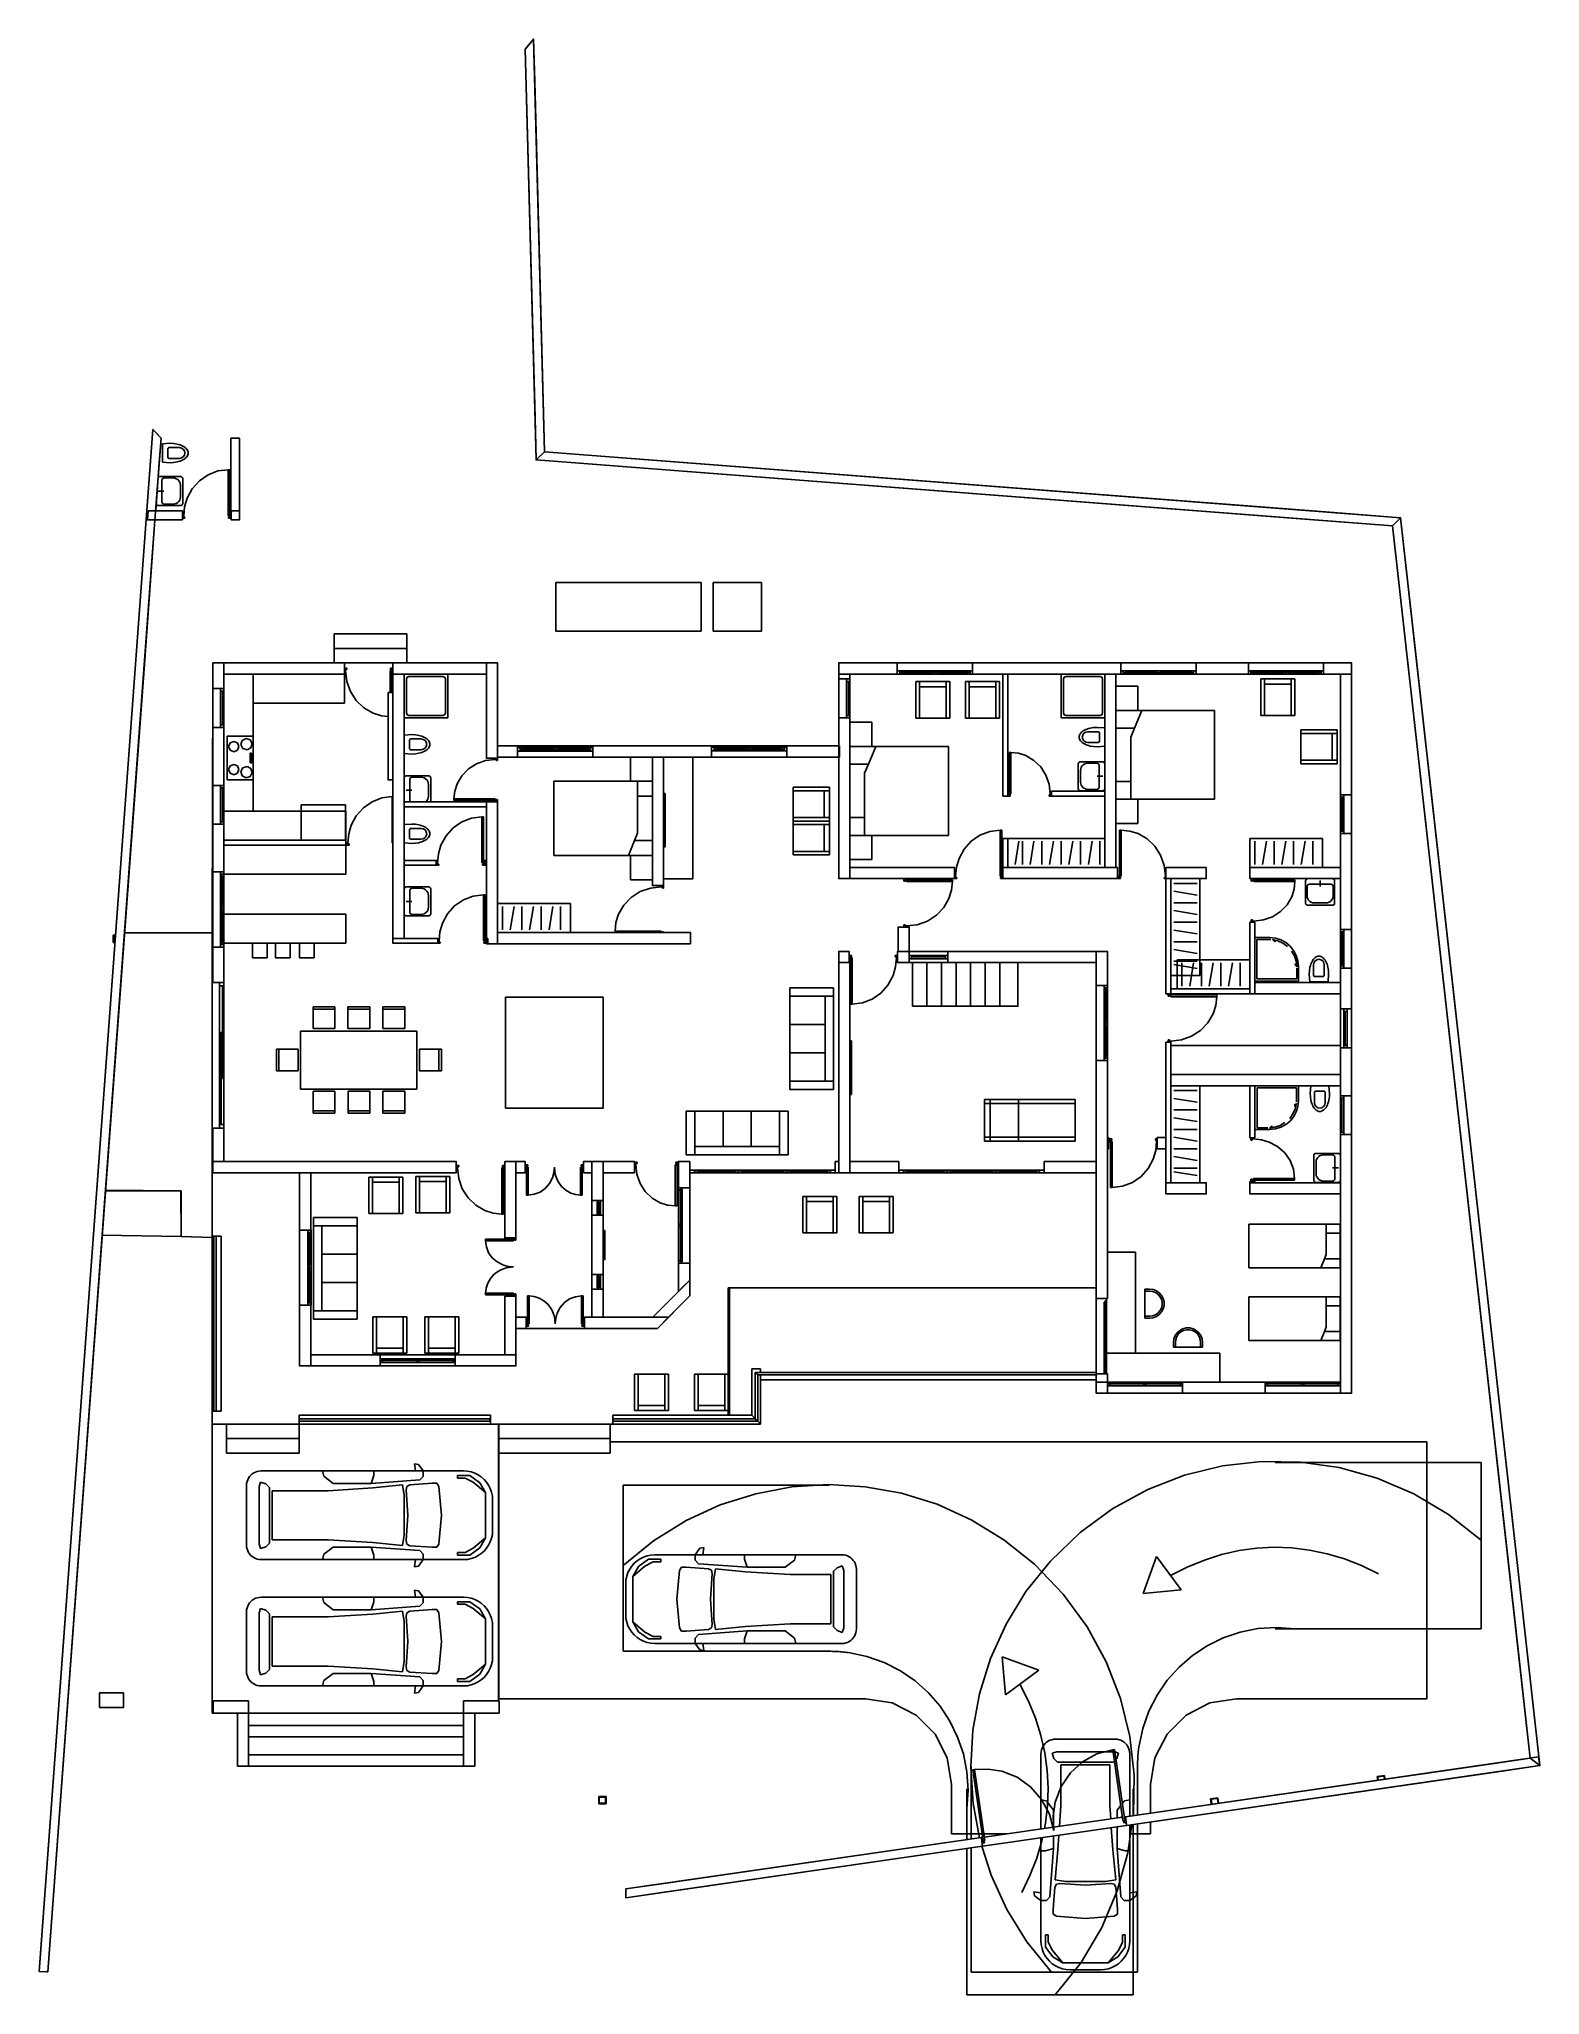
# Model space of a CAD drawing. Header units: metres. Extents: x -21 to 597, y -641 to 166.
import ezdxf

# ---------------------------------------------------------------- set-up
doc = ezdxf.new("R2010")
doc.units = ezdxf.units.M

msp = doc.modelspace()

# ---------------------------------------------------------------- linework, layer by layer
for p, q in [((179.07, 161.43), (182.56, 165.63)), ((183.58, -7.81), (179.07, 161.43)), ((182.56, 165.63), (187.09, -4.47)), ((22.87, -32.43), (25.62, 4.73)), ((25.62, 4.73), (28.96, 1.13)), ((28.96, 1.13), (26.46, -32.7)), ((57.76, 1.13), (61.36, 1.13)), ((57.76, -28.87), (57.76, 1.13)), ((61.36, 1.13), (61.36, -28.87)), ((32.7, -0.99), (29.52, -1.25)), ((29.52, -1.25), (29.52, -8.74)), ((31.69, -3.38), (31.77, -3.08)), ((31.69, -6.6), (31.69, -3.38)), ((31.77, -6.91), (31.69, -6.6)), ((31.77, -3.08), (32, -2.86)), ((32, -7.13), (31.77, -6.91)), ((32, -2.86), (32.3, -2.77)), ((32.3, -7.21), (32, -7.13)), ((32.3, -2.77), (36.47, -2.77)), ((36.47, -7.21), (32.3, -7.21)), ((34.14, -1.07), (32.7, -0.99)), ((35.54, -1.3), (34.14, -1.07)), ((36.19, -1.46), (35.54, -1.3)), ((36.82, -1.67), (36.19, -1.46)), ((36.47, -2.77), (37.37, -2.94)), ((37.37, -7.04), (36.47, -7.21)), ((37.4, -1.9), (36.82, -1.67)), ((37.37, -2.94), (38.13, -3.42)), ((38.13, -6.56), (37.37, -7.04)), ((37.94, -2.16), (37.4, -1.9)), ((37.4, -8.08), (37.94, -7.82)), ((38.43, -2.45), (37.94, -2.16)), ((37.94, -7.82), (38.43, -7.53)), ((38.13, -3.42), (38.64, -4.14)), ((38.64, -5.84), (38.13, -6.56)), ((38.87, -2.77), (38.43, -2.45)), ((38.43, -7.53), (38.87, -7.21)), ((38.64, -4.14), (38.82, -4.99)), ((38.82, -4.99), (38.64, -5.84)), ((39.24, -3.11), (38.87, -2.77)), ((38.87, -7.21), (39.24, -6.88)), ((39.55, -3.46), (39.24, -3.11)), ((39.24, -6.88), (39.55, -6.52)), ((39.8, -3.83), (39.55, -3.46)), ((39.55, -6.52), (39.8, -6.15)), ((39.97, -4.21), (39.8, -3.83)), ((39.8, -6.15), (39.97, -5.77)), ((40.08, -4.6), (39.97, -4.21)), ((39.97, -5.77), (40.08, -5.38)), ((40.12, -4.99), (40.08, -4.6)), ((40.08, -5.38), (40.12, -4.99)), ((183.58, -7.81), (187.09, -4.47)), ((187.09, -4.47), (183.58, -7.81)), ((536.69, -35.01), (183.58, -7.81)), ((187.09, -4.47), (539.94, -31.65)), ((27.94, -14.68), (27.79, -14.69)), ((36.94, -14.68), (27.94, -14.68)), ((29.28, -16.05), (29.25, -16.28)), ((29.35, -15.84), (29.28, -16.05)), ((29.47, -15.65), (29.35, -15.84)), ((29.63, -15.49), (29.47, -15.65)), ((29.52, -8.74), (32.7, -8.99)), ((29.82, -15.37), (29.63, -15.49)), ((30.03, -15.3), (29.82, -15.37)), ((30.25, -15.28), (30.03, -15.3)), ((33.95, -15.28), (30.25, -15.28)), ((32.7, -8.99), (34.14, -8.92)), ((34.62, -15.35), (33.95, -15.28)), ((34.14, -8.92), (35.54, -8.69)), ((35.25, -15.57), (34.62, -15.35)), ((35.82, -15.93), (35.25, -15.57)), ((35.54, -8.69), (36.19, -8.52)), ((36.3, -16.4), (35.82, -15.93)), ((36.19, -8.52), (36.82, -8.32)), ((36.82, -8.32), (37.4, -8.08)), ((37.16, -14.7), (36.94, -14.68)), ((37.38, -14.77), (37.16, -14.7)), ((37.57, -14.89), (37.38, -14.77)), ((37.72, -15.05), (37.57, -14.89)), ((37.84, -15.24), (37.72, -15.05)), ((37.92, -15.45), (37.84, -15.24)), ((37.94, -15.68), (37.92, -15.45)), ((37.94, -25.68), (37.94, -15.68)), ((48.32, -13.95), (44.75, -16.43)), ((52.36, -12.4), (48.32, -13.95)), ((56.63, -11.88), (52.36, -12.4)), ((56.63, -11.88), (57.33, -11.88)), ((56.63, -30.88), (56.63, -11.88)), ((57.33, -11.88), (57.33, -30.88)), ((27.77, -20.68), (30.17, -20.68)), ((29.25, -16.28), (29.25, -25.08)), ((36.65, -16.97), (36.3, -16.4)), ((36.88, -17.61), (36.65, -16.97)), ((36.65, -24.38), (36.88, -23.74)), ((36.95, -18.28), (36.88, -17.61)), ((36.88, -23.74), (36.95, -23.08)), ((36.95, -23.08), (36.95, -18.28)), ((39.73, -23.6), (38.68, -27.17)), ((41.83, -19.71), (39.73, -23.6)), ((44.75, -16.43), (41.83, -19.71)), ((23.39, -32.47), (23.63, -28.87)), ((23.63, -28.87), (37.83, -28.87)), ((26.97, -25.9), (27.04, -26.11)), ((26.97, -25.9), (26.97, -25.9)), ((27.04, -26.11), (27.16, -26.3)), ((27.16, -26.3), (27.32, -26.46)), ((27.32, -26.46), (27.51, -26.58)), ((27.51, -26.58), (27.72, -26.65)), ((27.72, -26.65), (27.94, -26.68)), ((27.94, -26.68), (36.94, -26.68)), ((27.94, -26.68), (36.94, -26.68)), ((29.25, -25.08), (29.28, -25.3)), ((29.28, -25.3), (29.35, -25.51)), ((29.35, -25.51), (29.47, -25.7)), ((29.47, -25.7), (29.63, -25.86)), ((29.63, -25.86), (29.82, -25.98)), ((29.82, -25.98), (30.03, -26.05)), ((30.03, -26.05), (30.25, -26.08)), ((30.25, -26.08), (33.95, -26.08)), ((30.25, -26.08), (33.95, -26.08)), ((33.95, -26.08), (34.62, -26)), ((34.62, -26), (35.25, -25.78)), ((35.25, -25.78), (35.82, -25.42)), ((35.82, -25.42), (36.3, -24.95)), ((36.3, -24.95), (36.65, -24.38)), ((36.94, -26.68), (37.16, -26.65)), ((37.16, -26.65), (37.38, -26.58)), ((37.38, -26.58), (37.57, -26.46)), ((37.57, -26.46), (37.72, -26.3)), ((37.72, -26.3), (37.84, -26.11)), ((37.83, -32.47), (37.83, -28.87)), ((37.83, -30.88), (38.33, -30.88)), ((38.83, -31.88), (37.83, -31.88)), ((37.84, -26.11), (37.92, -25.9)), ((37.92, -25.9), (37.94, -25.68)), ((38.68, -27.17), (38.33, -30.88)), ((38.33, -30.88), (38.33, -31.38)), ((38.33, -31.38), (38.83, -31.38)), ((38.83, -31.38), (38.83, -31.88)), ((57.33, -30.88), (56.63, -30.88)), ((56.83, -31.38), (56.83, -31.88)), ((57.33, -31.38), (56.83, -31.38)), ((56.83, -31.88), (57.83, -31.88)), ((57.33, -30.88), (57.33, -31.38)), ((57.83, -30.88), (57.33, -30.88)), ((61.36, -28.87), (57.76, -28.87)), ((57.83, -28.87), (61.36, -28.87)), ((57.83, -28.87), (57.83, -32.47)), ((61.36, -28.87), (61.36, -32.47)), ((539.94, -31.65), (536.69, -35.01)), ((536.69, -35.01), (539.94, -31.65)), ((539.94, -31.65), (597.38, -546.09)), ((-21.31, -630.89), (22.87, -32.43)), ((26.46, -32.7), (-17.72, -631.15)), ((22.87, -32.43), (26.46, -32.7)), ((26.46, -32.7), (22.87, -32.43)), ((37.83, -32.47), (23.39, -32.47)), ((61.36, -32.47), (57.83, -32.47)), ((593.42, -543.02), (536.69, -35.01)), ((251.67, -58.36), (191.67, -58.36)), ((191.67, -58.36), (191.67, -78.36)), ((251.67, -78.36), (251.67, -58.36)), ((276.52, -58.36), (256.52, -58.36)), ((256.52, -58.36), (256.52, -78.36)), ((276.52, -78.36), (276.52, -58.36)), ((130.26, -79.54), (100.26, -79.54)), ((100.26, -79.54), (100.26, -85.54)), ((130.26, -79.54), (130.26, -85.54)), ((251.67, -78.36), (191.67, -78.36)), ((276.52, -78.36), (256.52, -78.36)), ((130.26, -85.54), (100.26, -85.54)), ((100.26, -85.54), (100.26, -91.54)), ((130.26, -85.54), (130.26, -91.54)), ((50.28, -95.75), (49.98, -202.73)), ((50.28, -91.54), (50.28, -102.1)), ((50.28, -91.54), (54.88, -91.54)), ((54.88, -91.54), (54.88, -102.1)), ((104.56, -91.54), (54.88, -91.54)), ((54.88, -91.54), (54.88, -96.14)), ((54.88, -96.14), (54.88, -152.65)), ((104.56, -96.14), (54.88, -96.14)), ((66.88, -96.14), (66.88, -152.65)), ((66.88, -108.14), (66.88, -96.14)), ((124.56, -91.54), (104.56, -91.54)), ((124.56, -91.54), (104.56, -91.54)), ((104.56, -96.14), (104.56, -91.54)), ((105.56, -93.7), (104.56, -93.7)), ((104.56, -94.7), (105.06, -94.7)), ((104.56, -108.14), (104.56, -96.14)), ((105.06, -94.2), (105.56, -94.2)), ((105.06, -94.7), (105.06, -94.2)), ((105.06, -94.7), (105.57, -99.13)), ((105.56, -94.2), (105.56, -93.7)), ((123.36, -94.7), (123.36, -103.73)), ((124.06, -94.7), (123.36, -94.7)), ((123.56, -93.7), (124.56, -93.7)), ((123.56, -94.2), (123.56, -93.7)), ((124.06, -94.2), (123.56, -94.2)), ((124.06, -94.7), (124.06, -94.2)), ((124.06, -103.73), (124.06, -94.7)), ((124.56, -94.7), (124.06, -94.7)), ((163.09, -91.54), (124.56, -91.54)), ((124.56, -91.54), (124.56, -96.14)), ((124.56, -96.14), (129.16, -96.14)), ((124.56, -205.08), (124.56, -96.14)), ((163.09, -96.14), (124.56, -96.14)), ((129.16, -96.14), (129.16, -205.08)), ((147.16, -114.14), (147.16, -96.14)), ((163.09, -91.54), (167.69, -91.54)), ((163.09, -91.54), (163.09, -130.8)), ((163.09, -91.54), (163.09, -96.14)), ((167.69, -91.54), (167.69, -91.54)), ((167.69, -125.7), (167.69, -91.54)), ((167.69, -91.54), (167.69, -130.8)), ((332.46, -91.54), (308.33, -91.54)), ((308.33, -91.54), (308.33, -96.14)), ((308.33, -96.14), (308.33, -98.14)), ((308.33, -96.14), (312.93, -96.14)), ((332.46, -96.14), (308.33, -96.14)), ((312.93, -96.14), (312.93, -98.14)), ((332.46, -91.54), (363.46, -91.54)), ((332.46, -96.14), (332.46, -91.54)), ((332.46, -96.14), (332.46, -94.74)), ((363.46, -94.74), (332.46, -94.74)), ((332.46, -94.74), (333.46, -94.74)), ((333.23, -94.74), (332.46, -94.74)), ((332.46, -95.78), (332.46, -94.74)), ((332.46, -96.14), (332.46, -95.78)), ((333.46, -96.14), (332.46, -96.14)), ((363.46, -96.14), (332.46, -96.14)), ((333.23, -96.14), (332.46, -96.14)), ((333.46, -94.74), (333.23, -94.74)), ((333.46, -96.14), (333.23, -96.14)), ((333.46, -94.74), (333.46, -95.34)), ((333.46, -94.74), (333.46, -96.14)), ((362.46, -94.74), (333.46, -94.74)), ((333.46, -95.08), (333.46, -94.74)), ((333.46, -96.14), (333.46, -95.08)), ((333.46, -95.34), (333.46, -96.14)), ((347.96, -95.34), (333.46, -95.34)), ((333.46, -95.34), (334.46, -95.34)), ((333.46, -96.14), (333.46, -95.34)), ((334.25, -95.34), (333.46, -95.34)), ((333.46, -95.95), (333.46, -95.34)), ((333.46, -96.14), (333.46, -95.95)), ((334.46, -96.14), (333.46, -96.14)), ((347.96, -96.14), (333.46, -96.14)), ((362.46, -96.14), (333.46, -96.14)), ((334.25, -96.14), (333.46, -96.14)), ((334.46, -95.34), (334.25, -95.34)), ((334.46, -96.14), (334.25, -96.14)), ((334.46, -95.34), (334.46, -95.74)), ((334.46, -95.34), (334.46, -96.14)), ((346.96, -95.34), (334.46, -95.34)), ((334.46, -95.52), (334.46, -95.34)), ((334.46, -96.14), (334.46, -95.52)), ((334.46, -95.74), (334.46, -95.94)), ((334.46, -95.74), (346.96, -95.74)), ((334.46, -95.74), (346.96, -95.74)), ((334.46, -95.94), (334.46, -95.74)), ((334.46, -95.9), (334.46, -95.74)), ((337.19, -95.74), (334.46, -95.74)), ((334.46, -95.94), (334.46, -95.9)), ((346.96, -95.94), (334.46, -95.94)), ((346.96, -95.94), (334.46, -95.94)), ((334.46, -95.94), (334.46, -96.14)), ((344.22, -95.94), (334.46, -95.94)), ((346.96, -96.14), (334.46, -96.14)), ((346.96, -95.74), (337.19, -95.74)), ((346.96, -95.94), (344.22, -95.94)), ((346.96, -95.74), (346.96, -95.34)), ((346.96, -95.34), (346.96, -96.14)), ((346.96, -95.34), (347.96, -95.34)), ((346.96, -95.97), (346.96, -95.34)), ((347.17, -95.34), (346.96, -95.34)), ((346.96, -95.74), (346.96, -95.94)), ((346.96, -95.74), (346.96, -95.94)), ((346.96, -95.79), (346.96, -95.74)), ((346.96, -95.94), (346.96, -95.79)), ((346.96, -96.14), (346.96, -95.94)), ((346.96, -96.14), (346.96, -95.97)), ((347.96, -96.14), (346.96, -96.14)), ((347.71, -96.14), (346.96, -96.14)), ((347.96, -95.34), (347.17, -95.34)), ((347.96, -96.14), (347.71, -96.14)), ((362.46, -95.34), (347.96, -95.34)), ((347.96, -95.34), (348.96, -95.34)), ((347.96, -95.34), (347.96, -96.14)), ((347.96, -95.54), (347.96, -95.34)), ((348.75, -95.34), (347.96, -95.34)), ((347.96, -96.14), (347.96, -95.54)), ((348.96, -96.14), (347.96, -96.14)), ((347.96, -96.14), (362.46, -96.14)), ((348.75, -96.14), (347.96, -96.14)), ((348.96, -95.34), (348.75, -95.34)), ((348.96, -96.14), (348.75, -96.14)), ((348.96, -95.34), (348.96, -95.74)), ((348.96, -95.34), (348.96, -96.14)), ((361.46, -95.34), (348.96, -95.34)), ((348.96, -95.52), (348.96, -95.34)), ((348.96, -96.14), (348.96, -95.52)), ((348.96, -95.74), (348.96, -95.94)), ((348.96, -95.74), (361.46, -95.74)), ((348.96, -95.74), (361.46, -95.74)), ((348.96, -95.94), (348.96, -95.74)), ((348.96, -95.9), (348.96, -95.74)), ((351.69, -95.74), (348.96, -95.74)), ((348.96, -95.94), (348.96, -95.9)), ((361.46, -95.94), (348.96, -95.94)), ((361.46, -95.94), (348.96, -95.94)), ((348.96, -95.94), (348.96, -96.14)), ((358.72, -95.94), (348.96, -95.94)), ((361.46, -96.14), (348.96, -96.14)), ((361.46, -95.74), (351.69, -95.74)), ((361.46, -95.94), (358.72, -95.94)), ((361.46, -95.74), (361.46, -95.34)), ((361.46, -95.34), (361.46, -96.14)), ((361.46, -95.34), (362.46, -95.34)), ((361.46, -95.97), (361.46, -95.34)), ((361.67, -95.34), (361.46, -95.34)), ((361.46, -95.74), (361.46, -95.94)), ((361.46, -95.74), (361.46, -95.94)), ((361.46, -95.79), (361.46, -95.74)), ((361.46, -95.94), (361.46, -95.79)), ((361.46, -96.14), (361.46, -95.94)), ((361.46, -96.14), (361.46, -95.97)), ((362.46, -96.14), (361.46, -96.14)), ((362.21, -96.14), (361.46, -96.14)), ((362.46, -95.34), (361.67, -95.34)), ((362.46, -96.14), (362.21, -96.14)), ((362.46, -95.34), (362.46, -94.74)), ((362.46, -94.74), (362.46, -96.14)), ((362.46, -94.74), (363.46, -94.74)), ((362.46, -95.8), (362.46, -94.74)), ((362.69, -94.74), (362.46, -94.74)), ((362.46, -95.34), (362.46, -96.14)), ((362.46, -95.34), (362.46, -96.14)), ((362.46, -95.54), (362.46, -95.34)), ((362.46, -96.14), (362.46, -95.54)), ((362.46, -96.14), (362.46, -95.8)), ((363.46, -96.14), (362.46, -96.14)), ((362.46, -96.14), (363.46, -96.14)), ((363.19, -96.14), (362.46, -96.14)), ((363.46, -94.74), (362.69, -94.74)), ((363.46, -96.14), (363.19, -96.14)), ((424.63, -91.54), (363.46, -91.54)), ((363.46, -91.54), (363.46, -96.14)), ((363.46, -94.74), (363.46, -96.14)), ((363.46, -95.11), (363.46, -94.74)), ((363.46, -96.14), (363.46, -95.11)), ((363.46, -96.14), (363.46, -96.14)), ((424.63, -96.14), (363.46, -96.14)), ((376.03, -96.14), (378.03, -96.14)), ((376.03, -146.44), (376.03, -96.14)), ((378.03, -96.14), (378.03, -146.44)), ((400.03, -96.14), (400.03, -114.14)), ((418.03, -114.14), (418.03, -96.14)), ((418.03, -96.14), (422.63, -96.14)), ((418.03, -175.84), (418.03, -96.14)), ((422.63, -96.14), (422.63, -175.84)), ((424.63, -91.54), (455.63, -91.54)), ((424.63, -96.14), (424.63, -91.54)), ((424.63, -96.14), (424.63, -94.74)), ((424.63, -94.74), (455.63, -94.74)), ((424.63, -94.74), (425.63, -94.74)), ((424.63, -94.74), (424.63, -95.67)), ((424.63, -94.74), (424.99, -94.74)), ((424.63, -95.67), (424.63, -96.14)), ((424.63, -96.14), (424.63, -96.14)), ((425.63, -96.14), (424.63, -96.14)), ((424.63, -96.14), (455.63, -96.14)), ((424.63, -96.14), (425.63, -96.14)), ((424.63, -96.14), (425.32, -96.14)), ((424.99, -94.74), (425.63, -94.74)), ((425.32, -96.14), (425.63, -96.14)), ((425.63, -95.54), (425.63, -94.74)), ((440.13, -94.74), (425.63, -94.74)), ((425.63, -94.74), (426.63, -94.74)), ((425.63, -95.54), (425.63, -94.74)), ((425.63, -96.14), (425.63, -94.74)), ((425.63, -94.74), (454.63, -94.74)), ((425.63, -94.74), (425.97, -94.74)), ((425.63, -94.74), (425.63, -95.2)), ((425.63, -94.74), (425.63, -95.28)), ((425.63, -95.2), (425.63, -96.14)), ((425.63, -95.28), (425.63, -95.54)), ((426.63, -95.54), (425.63, -95.54)), ((425.63, -95.54), (440.13, -95.54)), ((425.63, -95.54), (425.63, -96.14)), ((425.63, -95.54), (426.34, -95.54)), ((425.63, -96.14), (454.63, -96.14)), ((425.97, -94.74), (426.63, -94.74)), ((426.34, -95.54), (426.63, -95.54)), ((426.63, -94.74), (426.63, -94.94)), ((426.63, -95.54), (426.63, -94.74)), ((426.63, -94.74), (439.13, -94.74)), ((426.63, -94.74), (426.63, -94.99)), ((426.63, -95.14), (426.63, -94.94)), ((426.63, -94.94), (439.13, -94.94)), ((426.63, -94.94), (439.13, -94.94)), ((426.63, -95.14), (426.63, -94.94)), ((426.63, -94.94), (426.63, -95.08)), ((426.63, -94.94), (430.5, -94.94)), ((426.63, -94.99), (426.63, -95.54)), ((426.63, -95.08), (426.63, -95.14)), ((439.13, -95.14), (426.63, -95.14)), ((439.13, -95.14), (426.63, -95.14)), ((426.63, -95.14), (426.63, -95.54)), ((426.63, -95.14), (435.26, -95.14)), ((426.63, -95.54), (439.13, -95.54)), ((430.5, -94.94), (439.13, -94.94)), ((435.26, -95.14), (439.13, -95.14)), ((439.13, -94.94), (439.13, -94.74)), ((439.13, -95.54), (439.13, -94.74)), ((439.13, -94.74), (440.13, -94.74)), ((439.13, -94.74), (439.13, -95.29)), ((439.13, -94.74), (439.43, -94.74)), ((439.13, -95.14), (439.13, -94.94)), ((439.13, -94.94), (439.13, -95.14)), ((439.13, -94.94), (439.13, -95)), ((439.13, -95), (439.13, -95.14)), ((439.13, -95.54), (439.13, -95.14)), ((439.13, -95.29), (439.13, -95.54)), ((440.13, -95.54), (439.13, -95.54)), ((439.13, -95.54), (439.43, -95.54)), ((439.43, -94.74), (440.13, -94.74)), ((439.43, -95.54), (440.13, -95.54)), ((440.13, -95.54), (440.13, -94.74)), ((440.13, -94.74), (454.63, -94.74)), ((440.13, -94.74), (441.13, -94.74)), ((440.13, -94.74), (440.13, -95.28)), ((440.13, -94.74), (440.47, -94.74)), ((440.13, -95.28), (440.13, -95.54)), ((441.13, -95.54), (440.13, -95.54)), ((440.13, -95.54), (454.63, -95.54)), ((440.13, -95.54), (440.84, -95.54)), ((440.47, -94.74), (441.13, -94.74)), ((440.84, -95.54), (441.13, -95.54)), ((441.13, -94.74), (441.13, -94.94)), ((441.13, -95.54), (441.13, -94.74)), ((441.13, -94.74), (453.63, -94.74)), ((441.13, -94.74), (441.13, -94.99)), ((441.13, -95.14), (441.13, -94.94)), ((441.13, -94.94), (453.63, -94.94)), ((441.13, -94.94), (453.63, -94.94)), ((441.13, -95.14), (441.13, -94.94)), ((441.13, -94.94), (441.13, -95.08)), ((441.13, -94.94), (445, -94.94)), ((441.13, -94.99), (441.13, -95.54)), ((441.13, -95.08), (441.13, -95.14)), ((453.63, -95.14), (441.13, -95.14)), ((453.63, -95.14), (441.13, -95.14)), ((441.13, -95.14), (441.13, -95.54)), ((441.13, -95.14), (449.76, -95.14)), ((441.13, -95.54), (453.63, -95.54)), ((445, -94.94), (453.63, -94.94)), ((449.76, -95.14), (453.63, -95.14)), ((453.63, -94.94), (453.63, -94.74)), ((453.63, -95.54), (453.63, -94.74)), ((453.63, -94.74), (454.63, -94.74)), ((453.63, -94.74), (453.63, -95.29)), ((453.63, -94.74), (453.93, -94.74)), ((453.63, -95.14), (453.63, -94.94)), ((453.63, -94.94), (453.63, -95.14)), ((453.63, -94.94), (453.63, -95)), ((453.63, -95), (453.63, -95.14)), ((453.63, -95.54), (453.63, -95.14)), ((453.63, -95.29), (453.63, -95.54)), ((454.63, -95.54), (453.63, -95.54)), ((453.63, -95.54), (453.93, -95.54)), ((453.93, -94.74), (454.63, -94.74)), ((453.93, -95.54), (454.63, -95.54)), ((454.63, -95.54), (454.63, -94.74)), ((454.63, -94.74), (454.63, -95.54)), ((454.63, -96.14), (454.63, -94.74)), ((454.63, -94.74), (455.63, -94.74)), ((454.63, -94.74), (454.63, -95.69)), ((454.63, -94.74), (454.63, -95)), ((454.63, -94.74), (454.95, -94.74)), ((454.63, -95), (454.63, -95.54)), ((454.63, -96.14), (454.63, -95.54)), ((454.63, -95.69), (454.63, -96.14)), ((455.63, -96.14), (454.63, -96.14)), ((454.63, -96.14), (455.63, -96.14)), ((454.63, -96.14), (454.95, -96.14)), ((454.95, -94.74), (455.63, -94.74)), ((454.95, -96.14), (455.63, -96.14)), ((477.2, -91.54), (455.63, -91.54)), ((455.63, -91.54), (455.63, -96.14)), ((455.63, -94.74), (455.63, -96.14)), ((455.63, -94.74), (455.63, -95.22)), ((455.63, -95.22), (455.63, -96.14)), ((455.63, -96.14), (455.63, -96.14)), ((477.2, -96.14), (455.63, -96.14)), ((477.2, -91.54), (508.2, -91.54)), ((477.2, -96.14), (477.2, -91.54)), ((477.2, -96.14), (477.2, -94.74)), ((508.2, -94.74), (477.2, -94.74)), ((477.2, -94.74), (478.2, -94.74)), ((477.89, -94.74), (477.2, -94.74)), ((477.2, -95.67), (477.2, -94.74)), ((477.2, -96.14), (477.2, -95.67)), ((478.2, -96.14), (477.2, -96.14)), ((508.2, -96.14), (477.2, -96.14)), ((477.2, -96.14), (508.2, -96.14)), ((477.89, -96.14), (477.2, -96.14)), ((478.2, -94.74), (477.89, -94.74)), ((478.2, -96.14), (477.89, -96.14)), ((478.2, -94.74), (478.2, -95.34)), ((478.2, -94.74), (478.2, -96.14)), ((507.2, -94.74), (478.2, -94.74)), ((478.2, -95.2), (478.2, -94.74)), ((478.2, -96.14), (478.2, -95.2)), ((478.2, -95.34), (478.2, -96.14)), ((492.7, -95.34), (478.2, -95.34)), ((478.2, -95.34), (479.2, -95.34)), ((478.2, -96.14), (478.2, -95.34)), ((478.91, -95.34), (478.2, -95.34)), ((478.2, -95.88), (478.2, -95.34)), ((478.2, -96.14), (478.2, -95.88)), ((479.2, -96.14), (478.2, -96.14)), ((492.7, -96.14), (478.2, -96.14)), ((507.2, -96.14), (478.2, -96.14)), ((478.91, -96.14), (478.2, -96.14)), ((479.2, -95.34), (478.91, -95.34)), ((479.2, -96.14), (478.91, -96.14)), ((479.2, -95.34), (479.2, -95.74)), ((479.2, -95.34), (479.2, -96.14)), ((491.7, -95.34), (479.2, -95.34)), ((479.2, -95.59), (479.2, -95.34)), ((479.2, -96.14), (479.2, -95.59)), ((479.2, -95.74), (479.2, -95.94)), ((479.2, -95.74), (491.7, -95.74)), ((479.2, -95.74), (491.7, -95.74)), ((479.2, -95.94), (479.2, -95.74)), ((479.2, -95.88), (479.2, -95.74)), ((483.07, -95.74), (479.2, -95.74)), ((479.2, -95.94), (479.2, -95.88)), ((491.7, -95.94), (479.2, -95.94)), ((491.7, -95.94), (479.2, -95.94)), ((479.2, -95.94), (479.2, -96.14)), ((487.83, -95.94), (479.2, -95.94)), ((491.7, -96.14), (479.2, -96.14)), ((491.7, -95.74), (483.07, -95.74)), ((491.7, -95.94), (487.83, -95.94)), ((491.7, -95.74), (491.7, -95.34)), ((491.7, -95.34), (491.7, -96.14)), ((491.7, -95.34), (492.7, -95.34)), ((491.7, -95.89), (491.7, -95.34)), ((492, -95.34), (491.7, -95.34)), ((491.7, -95.74), (491.7, -95.94)), ((491.7, -95.74), (491.7, -95.94)), ((491.7, -95.8), (491.7, -95.74)), ((491.7, -95.94), (491.7, -95.8)), ((491.7, -96.14), (491.7, -95.89)), ((491.7, -96.14), (491.7, -95.94)), ((492.7, -96.14), (491.7, -96.14)), ((492.36, -96.14), (491.7, -96.14)), ((492.7, -95.34), (492, -95.34)), ((492.7, -96.14), (492.36, -96.14)), ((507.2, -95.34), (492.7, -95.34)), ((492.7, -95.34), (493.7, -95.34)), ((492.7, -95.34), (492.7, -96.14)), ((492.7, -95.6), (492.7, -95.34)), ((493.41, -95.34), (492.7, -95.34)), ((492.7, -96.14), (492.7, -95.6)), ((493.7, -96.14), (492.7, -96.14)), ((492.7, -96.14), (507.2, -96.14)), ((493.41, -96.14), (492.7, -96.14)), ((493.7, -95.34), (493.41, -95.34)), ((493.7, -96.14), (493.41, -96.14)), ((493.7, -95.34), (493.7, -95.74)), ((493.7, -95.34), (493.7, -96.14)), ((506.2, -95.34), (493.7, -95.34)), ((493.7, -95.59), (493.7, -95.34)), ((493.7, -96.14), (493.7, -95.59)), ((493.7, -95.74), (493.7, -95.94)), ((493.7, -95.74), (506.2, -95.74)), ((493.7, -95.74), (506.2, -95.74)), ((493.7, -95.94), (493.7, -95.74)), ((493.7, -95.88), (493.7, -95.74)), ((497.57, -95.74), (493.7, -95.74)), ((493.7, -95.94), (493.7, -95.88)), ((506.2, -95.94), (493.7, -95.94)), ((506.2, -95.94), (493.7, -95.94)), ((493.7, -95.94), (493.7, -96.14)), ((502.33, -95.94), (493.7, -95.94)), ((506.2, -96.14), (493.7, -96.14)), ((506.2, -95.74), (497.57, -95.74)), ((506.2, -95.94), (502.33, -95.94)), ((506.2, -95.74), (506.2, -95.34)), ((506.2, -95.34), (506.2, -96.14)), ((506.2, -95.34), (507.2, -95.34)), ((506.2, -95.89), (506.2, -95.34)), ((506.5, -95.34), (506.2, -95.34)), ((506.2, -95.74), (506.2, -95.94)), ((506.2, -95.74), (506.2, -95.94)), ((506.2, -95.8), (506.2, -95.74)), ((506.2, -95.94), (506.2, -95.8)), ((506.2, -96.14), (506.2, -95.89)), ((506.2, -96.14), (506.2, -95.94)), ((507.2, -96.14), (506.2, -96.14)), ((506.86, -96.14), (506.2, -96.14)), ((507.2, -95.34), (506.5, -95.34)), ((507.2, -96.14), (506.86, -96.14)), ((507.2, -95.34), (507.2, -94.74)), ((507.2, -94.74), (507.2, -96.14)), ((507.2, -94.74), (508.2, -94.74)), ((507.2, -95.69), (507.2, -94.74)), ((507.51, -94.74), (507.2, -94.74)), ((507.2, -95.34), (507.2, -96.14)), ((507.2, -95.34), (507.2, -96.14)), ((507.2, -95.6), (507.2, -95.34)), ((507.2, -96.14), (507.2, -95.6)), ((507.2, -96.14), (507.2, -95.69)), ((508.2, -96.14), (507.2, -96.14)), ((507.85, -96.14), (507.2, -96.14)), ((508.2, -94.74), (507.51, -94.74)), ((508.2, -96.14), (507.85, -96.14)), ((519.73, -91.54), (508.2, -91.54)), ((508.2, -91.54), (508.2, -96.14)), ((508.2, -94.74), (508.2, -96.14)), ((508.2, -95.22), (508.2, -94.74)), ((508.2, -96.14), (508.2, -95.22)), ((519.73, -96.14), (508.2, -96.14)), ((515.13, -96.14), (515.13, -145.84)), ((515.13, -96.14), (519.73, -96.14)), ((519.73, -91.54), (519.73, -96.14)), ((519.73, -392.61), (519.73, -96.14)), ((519.73, -96.14), (519.73, -145.84)), ((50.28, -118.1), (50.28, -102.1)), ((50.28, -102.1), (54.88, -102.1)), ((53.48, -103.1), (53.48, -102.1)), ((53.48, -102.1), (53.48, -118.1)), ((53.48, -102.1), (54.88, -102.1)), ((53.48, -102.1), (53.48, -102.79)), ((53.95, -102.1), (53.48, -102.1)), ((53.48, -102.79), (53.48, -103.1)), ((53.48, -117.1), (53.48, -103.1)), ((54.28, -103.1), (53.48, -103.1)), ((54.88, -103.1), (53.48, -103.1)), ((54.43, -103.1), (53.48, -103.1)), ((54.88, -102.1), (53.95, -102.1)), ((54.28, -103.1), (54.28, -104.1)), ((54.28, -117.1), (54.28, -103.1)), ((54.28, -103.1), (54.88, -103.1)), ((54.88, -103.1), (54.28, -103.1)), ((54.47, -103.1), (54.28, -103.1)), ((54.28, -103.1), (54.28, -103.44)), ((54.28, -103.44), (54.28, -104.1)), ((54.28, -116.1), (54.28, -104.1)), ((54.28, -104.1), (54.5, -104.1)), ((54.28, -104.1), (54.88, -104.1)), ((54.46, -104.1), (54.28, -104.1)), ((54.88, -103.1), (54.43, -103.1)), ((54.88, -104.1), (54.46, -104.1)), ((54.88, -103.1), (54.47, -103.1)), ((54.5, -104.1), (54.7, -104.1)), ((54.5, -104.1), (54.5, -116.1)), ((54.64, -104.1), (54.5, -104.1)), ((54.7, -104.1), (54.64, -104.1)), ((54.7, -104.1), (54.7, -116.1)), ((54.7, -104.1), (54.88, -104.1)), ((54.7, -104.1), (54.7, -112.44)), ((54.88, -102.1), (54.88, -103.1)), ((54.88, -102.1), (54.88, -118.1)), ((54.88, -118.1), (54.88, -102.1)), ((54.88, -102.1), (54.88, -102.45)), ((54.88, -102.45), (54.88, -103.1)), ((54.88, -104.1), (54.88, -103.1)), ((54.88, -103.1), (54.88, -103.81)), ((54.88, -103.81), (54.88, -104.1)), ((54.88, -116.1), (54.88, -104.1)), ((105.57, -99.13), (107.06, -103.32)), ((107.06, -103.32), (109.45, -107.04)), ((122.56, -139.74), (122.56, -103.73)), ((122.56, -103.73), (122.56, -103.73)), ((122.56, -103.73), (124.56, -103.73)), ((124.56, -103.73), (122.56, -103.73)), ((122.56, -103.73), (122.56, -139.74)), ((124.56, -103.73), (124.56, -139.74)), ((130.16, -98.14), (130.24, -97.76)), ((130.16, -112.14), (130.16, -98.14)), ((130.24, -97.76), (130.46, -97.43)), ((130.46, -97.43), (130.78, -97.22)), ((130.78, -97.22), (131.16, -97.14)), ((131.16, -97.14), (145.16, -97.14)), ((145.16, -97.14), (145.54, -97.22)), ((145.54, -97.22), (145.87, -97.43)), ((145.87, -97.43), (146.09, -97.76)), ((146.09, -97.76), (146.16, -98.14)), ((146.16, -98.14), (146.16, -112.14)), ((308.33, -114.14), (308.33, -98.14)), ((308.33, -98.14), (312.93, -98.14)), ((311.53, -99.14), (311.53, -98.14)), ((311.53, -98.14), (311.53, -114.14)), ((311.53, -98.14), (312.93, -98.14)), ((311.53, -98.14), (311.53, -98.89)), ((311.93, -98.14), (311.53, -98.14)), ((311.53, -98.89), (311.53, -99.14)), ((311.53, -113.14), (311.53, -99.14)), ((312.33, -99.14), (311.53, -99.14)), ((312.93, -99.14), (311.53, -99.14)), ((312.57, -99.14), (311.53, -99.14)), ((312.93, -98.14), (311.93, -98.14)), ((312.33, -99.14), (312.33, -100.14)), ((312.33, -113.14), (312.33, -99.14)), ((312.33, -99.14), (312.93, -99.14)), ((312.93, -99.14), (312.33, -99.14)), ((312.49, -99.14), (312.33, -99.14)), ((312.33, -99.14), (312.33, -99.42)), ((312.33, -99.42), (312.33, -100.14)), ((312.33, -112.14), (312.33, -100.14)), ((312.33, -100.14), (312.55, -100.14)), ((312.33, -100.14), (312.93, -100.14)), ((312.48, -100.14), (312.33, -100.14)), ((312.93, -100.14), (312.48, -100.14)), ((312.93, -99.14), (312.49, -99.14)), ((312.55, -100.14), (312.75, -100.14)), ((312.55, -100.14), (312.55, -112.14)), ((312.71, -100.14), (312.55, -100.14)), ((312.93, -99.14), (312.57, -99.14)), ((312.75, -100.14), (312.71, -100.14)), ((312.75, -100.14), (312.75, -112.14)), ((312.75, -100.14), (312.93, -100.14)), ((312.75, -100.14), (312.75, -109.24)), ((312.93, -98.14), (312.93, -99.14)), ((312.93, -98.14), (312.93, -114.14)), ((312.93, -98.14), (312.93, -98.14)), ((312.93, -99.14), (312.93, -98.14)), ((312.93, -98.14), (312.93, -98.43)), ((312.93, -98.43), (312.93, -99.14)), ((312.93, -100.14), (312.93, -99.14)), ((312.93, -99.14), (312.93, -99.91)), ((312.93, -99.91), (312.93, -100.14)), ((312.93, -112.14), (312.93, -100.14)), ((340.18, -99.24), (341.68, -99.24)), ((340.18, -114.24), (340.18, -99.24)), ((341.68, -99.24), (352.68, -99.24)), ((341.68, -101.34), (341.68, -99.24)), ((341.68, -99.24), (341.68, -114.24)), ((352.68, -101.34), (341.68, -101.34)), ((352.68, -99.24), (352.68, -101.34)), ((354.18, -99.24), (352.68, -99.24)), ((352.68, -114.24), (352.68, -101.34)), ((354.18, -114.24), (354.18, -99.24)), ((360.54, -99.24), (362.04, -99.24)), ((360.54, -114.24), (360.54, -99.24)), ((362.04, -99.24), (373.04, -99.24)), ((362.04, -101.34), (362.04, -99.24)), ((362.04, -99.24), (362.04, -114.24)), ((373.04, -101.34), (362.04, -101.34)), ((373.04, -99.24), (373.04, -101.34)), ((374.54, -99.24), (373.04, -99.24)), ((373.04, -114.24), (373.04, -101.34)), ((374.54, -114.24), (374.54, -99.24)), ((401.03, -98.14), (401.11, -97.76)), ((401.03, -112.14), (401.03, -98.14)), ((401.11, -97.76), (401.33, -97.43)), ((401.33, -97.43), (401.65, -97.22)), ((401.65, -97.22), (402.03, -97.14)), ((402.03, -97.14), (416.03, -97.14)), ((416.03, -97.14), (416.42, -97.22)), ((416.42, -97.22), (416.74, -97.43)), ((416.74, -97.43), (416.96, -97.76)), ((416.96, -97.76), (417.03, -98.14)), ((417.03, -98.14), (417.03, -112.14)), ((431.63, -101.13), (422.63, -101.13)), ((431.63, -111.13), (431.63, -101.13)), ((482.35, -98.13), (483.85, -98.13)), ((482.35, -113.13), (482.35, -98.13)), ((483.85, -98.13), (494.85, -98.13)), ((483.85, -100.23), (483.85, -98.13)), ((483.85, -98.13), (483.85, -113.13)), ((494.85, -100.23), (483.85, -100.23)), ((494.85, -98.13), (494.85, -100.23)), ((496.35, -98.13), (494.85, -98.13)), ((494.85, -113.13), (494.85, -100.23)), ((496.35, -113.13), (496.35, -98.13)), ((54.7, -112.44), (54.7, -116.1)), ((104.56, -108.14), (66.88, -108.14)), ((109.45, -107.04), (112.61, -110.07)), ((112.61, -110.07), (116.36, -112.25)), ((116.36, -112.25), (119.79, -113.33)), ((130.24, -112.53), (130.16, -112.14)), ((130.46, -112.85), (130.24, -112.53)), ((130.78, -113.07), (130.46, -112.85)), ((145.87, -112.85), (145.54, -113.07)), ((146.09, -112.53), (145.87, -112.85)), ((146.16, -112.14), (146.09, -112.53)), ((312.55, -112.14), (312.33, -112.14)), ((312.93, -112.14), (312.33, -112.14)), ((312.33, -112.14), (312.33, -113.14)), ((312.79, -112.14), (312.33, -112.14)), ((312.33, -112.14), (312.33, -112.37)), ((312.33, -112.37), (312.33, -113.14)), ((312.55, -112.14), (312.75, -112.14)), ((312.6, -112.14), (312.55, -112.14)), ((312.75, -112.14), (312.6, -112.14)), ((312.75, -109.24), (312.75, -112.14)), ((312.93, -112.14), (312.75, -112.14)), ((312.93, -112.14), (312.79, -112.14)), ((312.93, -113.14), (312.93, -112.14)), ((312.93, -112.14), (312.93, -112.37)), ((312.93, -112.37), (312.93, -113.14)), ((401.11, -112.53), (401.03, -112.14)), ((401.33, -112.85), (401.11, -112.53)), ((401.65, -113.07), (401.33, -112.85)), ((416.74, -112.85), (416.42, -113.07)), ((416.96, -112.53), (416.74, -112.85)), ((417.03, -112.14), (416.96, -112.53)), ((463.23, -111.13), (422.63, -111.13)), ((422.63, -111.13), (431.63, -111.13)), ((430.24, -118.45), (433.27, -111.13)), ((463.23, -147.73), (463.23, -111.13)), ((54.88, -118.1), (50.28, -118.1)), ((50.28, -118.1), (50.28, -142.01)), ((53.48, -117.1), (54.28, -117.1)), ((53.48, -117.1), (54.88, -117.1)), ((53.48, -118.1), (53.48, -117.1)), ((53.93, -117.1), (53.48, -117.1)), ((53.48, -117.1), (53.48, -117.41)), ((53.48, -117.41), (53.48, -118.1)), ((54.88, -118.1), (53.48, -118.1)), ((54.41, -118.1), (53.48, -118.1)), ((54.88, -117.1), (53.93, -117.1)), ((54.5, -116.1), (54.28, -116.1)), ((54.88, -116.1), (54.28, -116.1)), ((54.28, -116.1), (54.28, -117.1)), ((54.7, -116.1), (54.28, -116.1)), ((54.28, -116.1), (54.28, -116.39)), ((54.28, -116.39), (54.28, -117.1)), ((54.28, -117.1), (54.88, -117.1)), ((54.28, -117.1), (54.88, -117.1)), ((54.47, -117.1), (54.28, -117.1)), ((54.88, -118.1), (54.41, -118.1)), ((54.88, -117.1), (54.47, -117.1)), ((54.5, -116.1), (54.7, -116.1)), ((54.56, -116.1), (54.5, -116.1)), ((54.7, -116.1), (54.56, -116.1)), ((54.88, -116.1), (54.7, -116.1)), ((54.88, -116.1), (54.7, -116.1)), ((54.88, -117.1), (54.88, -116.1)), ((54.88, -116.1), (54.88, -116.39)), ((54.88, -116.39), (54.88, -117.1)), ((54.88, -117.1), (54.88, -118.1)), ((54.88, -117.1), (54.88, -117.41)), ((54.88, -117.41), (54.88, -118.1)), ((54.88, -118.1), (54.88, -142.01)), ((119.79, -113.33), (122.56, -113.62)), ((129.16, -114.14), (147.16, -114.14)), ((131.16, -113.14), (130.78, -113.07)), ((145.16, -113.14), (131.16, -113.14)), ((145.54, -113.07), (145.16, -113.14)), ((312.93, -114.14), (308.33, -114.14)), ((308.33, -114.14), (308.33, -180.44)), ((311.53, -113.14), (312.33, -113.14)), ((311.53, -113.14), (312.93, -113.14)), ((311.53, -114.14), (311.53, -113.14)), ((311.9, -113.14), (311.53, -113.14)), ((311.53, -113.14), (311.53, -113.39)), ((311.53, -113.39), (311.53, -114.14)), ((312.93, -114.14), (311.53, -114.14)), ((312.54, -114.14), (311.53, -114.14)), ((312.93, -113.14), (311.9, -113.14)), ((312.33, -113.14), (312.93, -113.14)), ((312.33, -113.14), (312.93, -113.14)), ((312.49, -113.14), (312.33, -113.14)), ((312.93, -113.14), (312.49, -113.14)), ((312.93, -114.14), (312.54, -114.14)), ((312.93, -113.14), (312.93, -114.14)), ((312.93, -114.14), (312.93, -113.14)), ((312.93, -113.14), (312.93, -113.39)), ((312.93, -113.39), (312.93, -114.14)), ((312.93, -114.14), (312.93, -114.14)), ((312.93, -114.14), (312.93, -180.44)), ((321.93, -116), (312.93, -116)), ((312.93, -116), (312.93, -126)), ((321.93, -126), (321.93, -116)), ((341.68, -114.24), (340.18, -114.24)), ((341.68, -114.24), (352.68, -114.24)), ((352.68, -114.24), (354.18, -114.24)), ((362.04, -114.24), (360.54, -114.24)), ((362.04, -114.24), (373.04, -114.24)), ((373.04, -114.24), (374.54, -114.24)), ((400.03, -114.14), (418.03, -114.14)), ((402.03, -113.14), (401.65, -113.07)), ((416.03, -113.14), (402.03, -113.14)), ((407.75, -120.93), (407.58, -121.31)), ((408, -120.56), (407.75, -120.93)), ((408.31, -120.2), (408, -120.56)), ((408.68, -119.87), (408.31, -120.2)), ((409.12, -119.55), (408.68, -119.87)), ((408.91, -121.24), (409.42, -120.52)), ((409.61, -119.26), (409.12, -119.55)), ((409.42, -120.52), (410.18, -120.04)), ((410.15, -119), (409.61, -119.26)), ((410.73, -118.76), (410.15, -119)), ((410.18, -120.04), (411.08, -119.87)), ((411.36, -118.56), (410.73, -118.76)), ((411.08, -119.87), (415.25, -119.87)), ((412.01, -118.39), (411.36, -118.56)), ((413.41, -118.17), (412.01, -118.39)), ((414.85, -118.09), (413.41, -118.17)), ((418.03, -118.34), (414.85, -118.09)), ((415.25, -119.87), (415.55, -119.95)), ((415.55, -119.95), (415.78, -120.17)), ((415.78, -120.17), (415.86, -120.48)), ((415.86, -120.48), (415.86, -123.7)), ((416.42, -113.07), (416.03, -113.14)), ((418.03, -125.83), (418.03, -118.34)), ((422.63, -118.45), (430.24, -118.45)), ((430.24, -118.45), (422.63, -118.45)), ((428.72, -122.11), (430.24, -118.45)), ((483.85, -113.13), (482.35, -113.13)), ((483.85, -113.13), (494.85, -113.13)), ((494.85, -113.13), (496.35, -113.13)), ((498.87, -119.11), (513.87, -119.11)), ((498.87, -120.61), (498.87, -119.11)), ((498.87, -120.61), (498.87, -131.6)), ((513.87, -120.61), (498.87, -120.61)), ((511.76, -131.6), (511.76, -120.61)), ((511.76, -120.61), (513.87, -120.61)), ((513.87, -119.11), (513.87, -120.61)), ((513.87, -120.61), (513.87, -131.6)), ((56.28, -139.75), (56.28, -121.75)), ((56.28, -121.75), (66.88, -121.75)), ((56.79, -126.02), (57.42, -124.51)), ((57.42, -127.53), (56.79, -126.02)), ((57.42, -124.51), (58.93, -123.89)), ((57.42, -127.53), (58.93, -128.16)), ((58.93, -123.89), (60.44, -124.51)), ((58.93, -128.16), (60.44, -127.53)), ((61.07, -126.02), (60.44, -124.51)), ((60.44, -127.53), (61.07, -126.02)), ((61.9, -125.19), (62.43, -123.48)), ((61.9, -125.19), (62.73, -126.78)), ((64.02, -122.64), (62.43, -123.48)), ((62.73, -126.78), (64.44, -127.31)), ((65.73, -123.18), (64.02, -122.64)), ((64.44, -127.31), (66.03, -126.48)), ((66.2, -128.66), (65.64, -128.74)), ((65.64, -128.74), (65.64, -132.76)), ((66.56, -124.76), (65.73, -123.18)), ((66.56, -124.76), (66.03, -126.48)), ((66.2, -128.66), (66.2, -132.83)), ((66.88, -139.75), (66.88, -121.75)), ((132.34, -121.08), (129.16, -121.34)), ((129.16, -128.83), (132.34, -129.08)), ((131.34, -123.47), (131.42, -123.17)), ((131.34, -126.69), (131.34, -123.47)), ((131.42, -127), (131.34, -126.69)), ((131.42, -123.17), (131.64, -122.95)), ((131.64, -127.22), (131.42, -127)), ((131.64, -122.95), (131.95, -122.86)), ((131.95, -127.3), (131.64, -127.22)), ((131.95, -122.86), (136.12, -122.86)), ((136.12, -127.3), (131.95, -127.3)), ((133.79, -121.16), (132.34, -121.08)), ((135.18, -121.39), (133.79, -121.16)), ((133.79, -129.01), (135.18, -128.78)), ((135.84, -121.56), (135.18, -121.39)), ((135.18, -128.78), (135.84, -128.61)), ((136.47, -121.76), (135.84, -121.56)), ((135.84, -128.61), (136.47, -128.41)), ((136.12, -122.86), (137.01, -123.03)), ((137.01, -127.13), (136.12, -127.3)), ((137.05, -121.99), (136.47, -121.76)), ((136.47, -128.41), (137.05, -128.18)), ((137.01, -123.03), (137.78, -123.51)), ((137.78, -126.65), (137.01, -127.13)), ((137.59, -122.25), (137.05, -121.99)), ((137.05, -128.18), (137.59, -127.91)), ((138.08, -122.55), (137.59, -122.25)), ((137.59, -127.91), (138.08, -127.62)), ((137.78, -123.51), (138.29, -124.23)), ((138.29, -125.93), (137.78, -126.65)), ((138.51, -122.86), (138.08, -122.55)), ((138.08, -127.62), (138.51, -127.31)), ((138.29, -124.23), (138.47, -125.08)), ((138.47, -125.08), (138.29, -125.93)), ((138.89, -123.2), (138.51, -122.86)), ((138.51, -127.31), (138.89, -126.97)), ((139.2, -123.55), (138.89, -123.2)), ((138.89, -126.97), (139.2, -126.61)), ((139.44, -123.92), (139.2, -123.55)), ((139.2, -126.61), (139.44, -126.24)), ((139.62, -124.3), (139.44, -123.92)), ((139.44, -126.24), (139.62, -125.86)), ((139.73, -124.69), (139.62, -124.3)), ((139.62, -125.86), (139.73, -125.47)), ((139.76, -125.08), (139.73, -124.69)), ((139.73, -125.47), (139.76, -125.08)), ((175.97, -125.7), (167.69, -125.7)), ((167.69, -125.7), (167.69, -130.3)), ((175.97, -125.7), (206.97, -125.7)), ((175.97, -130.3), (175.97, -125.7)), ((175.97, -127.83), (175.97, -126.43)), ((175.97, -126.43), (206.97, -126.43)), ((175.97, -126.43), (176.97, -126.43)), ((175.97, -126.43), (175.97, -127.43)), ((175.97, -126.43), (176.26, -126.43)), ((175.97, -127.43), (175.97, -127.83)), ((176.97, -127.83), (175.97, -127.83)), ((175.97, -127.83), (206.97, -127.83)), ((175.97, -127.83), (176.72, -127.83)), ((176.26, -126.43), (176.97, -126.43)), ((176.72, -127.83), (176.97, -127.83)), ((176.97, -127.23), (176.97, -126.43)), ((191.47, -126.43), (176.97, -126.43)), ((176.97, -126.43), (177.97, -126.43)), ((176.97, -127.23), (176.97, -126.43)), ((176.97, -127.83), (176.97, -126.43)), ((176.97, -126.43), (205.97, -126.43)), ((176.97, -126.43), (177.25, -126.43)), ((176.97, -126.43), (176.97, -126.79)), ((176.97, -126.43), (176.97, -127.02)), ((176.97, -126.79), (176.97, -127.83)), ((176.97, -127.02), (176.97, -127.23)), ((177.97, -127.23), (176.97, -127.23)), ((176.97, -127.23), (191.47, -127.23)), ((176.97, -127.23), (176.97, -127.83)), ((176.97, -127.23), (177.74, -127.23)), ((176.97, -127.83), (205.97, -127.83)), ((177.25, -126.43), (177.97, -126.43)), ((177.74, -127.23), (177.97, -127.23)), ((177.97, -126.43), (177.97, -126.63)), ((177.97, -127.23), (177.97, -126.43)), ((177.97, -126.43), (190.47, -126.43)), ((177.97, -126.43), (177.97, -126.62)), ((177.97, -126.62), (177.97, -127.23)), ((177.97, -126.83), (177.97, -126.63)), ((177.97, -126.63), (190.47, -126.63)), ((177.97, -126.63), (190.47, -126.63)), ((177.97, -126.83), (177.97, -126.63)), ((177.97, -126.63), (177.97, -126.78)), ((177.97, -126.63), (180.99, -126.63)), ((177.97, -126.78), (177.97, -126.83)), ((190.47, -126.83), (177.97, -126.83)), ((190.47, -126.83), (177.97, -126.83)), ((177.97, -126.83), (177.97, -127.23)), ((177.97, -126.83), (187.45, -126.83)), ((177.97, -127.23), (190.47, -127.23)), ((180.99, -126.63), (190.47, -126.63)), ((187.45, -126.83), (190.47, -126.83)), ((190.47, -126.63), (190.47, -126.43)), ((190.47, -127.23), (190.47, -126.43)), ((190.47, -126.43), (191.47, -126.43)), ((190.47, -126.43), (190.47, -127.03)), ((190.47, -126.43), (190.7, -126.43)), ((190.47, -126.83), (190.47, -126.63)), ((190.47, -126.63), (190.47, -126.83)), ((190.47, -126.63), (190.47, -126.67)), ((190.47, -126.67), (190.47, -126.83)), ((190.47, -127.23), (190.47, -126.83)), ((190.47, -127.03), (190.47, -127.23)), ((191.47, -127.23), (190.47, -127.23)), ((190.47, -127.23), (190.7, -127.23)), ((190.7, -126.43), (191.47, -126.43)), ((190.7, -127.23), (191.47, -127.23)), ((191.47, -127.23), (191.47, -126.43)), ((191.47, -126.43), (205.97, -126.43)), ((191.47, -126.43), (192.47, -126.43)), ((191.47, -126.43), (191.47, -127.02)), ((191.47, -126.43), (191.75, -126.43)), ((191.47, -127.02), (191.47, -127.23)), ((192.47, -127.23), (191.47, -127.23)), ((191.47, -127.23), (205.97, -127.23)), ((191.47, -127.23), (192.24, -127.23)), ((191.75, -126.43), (192.47, -126.43)), ((192.24, -127.23), (192.47, -127.23)), ((192.47, -126.43), (192.47, -126.63)), ((192.47, -127.23), (192.47, -126.43)), ((192.47, -126.43), (204.97, -126.43)), ((192.47, -126.43), (192.47, -126.62)), ((192.47, -126.62), (192.47, -127.23)), ((192.47, -126.83), (192.47, -126.63)), ((192.47, -126.63), (204.97, -126.63)), ((192.47, -126.63), (204.97, -126.63)), ((192.47, -126.83), (192.47, -126.63)), ((192.47, -126.63), (192.47, -126.78)), ((192.47, -126.63), (195.49, -126.63)), ((192.47, -126.78), (192.47, -126.83)), ((204.97, -126.83), (192.47, -126.83)), ((204.97, -126.83), (192.47, -126.83)), ((192.47, -126.83), (192.47, -127.23)), ((192.47, -126.83), (201.95, -126.83)), ((192.47, -127.23), (204.97, -127.23)), ((195.49, -126.63), (204.97, -126.63)), ((201.95, -126.83), (204.97, -126.83)), ((204.97, -126.63), (204.97, -126.43)), ((204.97, -127.23), (204.97, -126.43)), ((204.97, -126.43), (205.97, -126.43)), ((204.97, -126.43), (204.97, -127.03)), ((204.97, -126.43), (205.2, -126.43)), ((204.97, -126.83), (204.97, -126.63)), ((204.97, -126.63), (204.97, -126.83)), ((204.97, -126.63), (204.97, -126.67)), ((204.97, -126.67), (204.97, -126.83)), ((204.97, -127.23), (204.97, -126.83)), ((204.97, -127.03), (204.97, -127.23)), ((205.97, -127.23), (204.97, -127.23)), ((204.97, -127.23), (205.2, -127.23)), ((205.2, -126.43), (205.97, -126.43)), ((205.2, -127.23), (205.97, -127.23)), ((205.97, -127.23), (205.97, -126.43)), ((205.97, -126.43), (205.97, -127.23)), ((205.97, -127.83), (205.97, -126.43)), ((205.97, -126.43), (206.97, -126.43)), ((205.97, -126.43), (205.97, -127.46)), ((205.97, -126.43), (205.97, -126.64)), ((205.97, -126.43), (206.22, -126.43)), ((205.97, -126.64), (205.97, -127.23)), ((205.97, -127.83), (205.97, -127.23)), ((205.97, -127.46), (205.97, -127.83)), ((206.97, -127.83), (205.97, -127.83)), ((205.97, -127.83), (206.22, -127.83)), ((206.22, -126.43), (206.97, -126.43)), ((206.22, -127.83), (206.97, -127.83)), ((255.92, -125.7), (206.97, -125.7)), ((206.97, -125.7), (206.97, -130.3)), ((206.97, -126.43), (206.97, -127.83)), ((206.97, -126.43), (206.97, -126.82)), ((206.97, -126.82), (206.97, -127.83)), ((255.92, -125.7), (286.92, -125.7)), ((255.92, -130.3), (255.92, -125.7)), ((255.92, -127.7), (255.92, -126.3)), ((255.92, -126.3), (286.92, -126.3)), ((255.92, -126.3), (256.92, -126.3)), ((255.92, -126.3), (255.92, -127.28)), ((255.92, -126.3), (256.23, -126.3)), ((255.92, -127.28), (255.92, -127.7)), ((256.92, -127.7), (255.92, -127.7)), ((255.92, -127.7), (286.92, -127.7)), ((255.92, -127.7), (256.65, -127.7)), ((256.23, -126.3), (256.92, -126.3)), ((256.65, -127.7), (256.92, -127.7)), ((256.92, -127.1), (256.92, -126.3)), ((271.42, -126.3), (256.92, -126.3)), ((256.92, -126.3), (257.92, -126.3)), ((256.92, -127.1), (256.92, -126.3)), ((256.92, -127.7), (256.92, -126.3)), ((256.92, -126.3), (285.92, -126.3)), ((256.92, -126.3), (257.22, -126.3)), ((256.92, -126.3), (256.92, -126.7)), ((256.92, -126.3), (256.92, -126.87)), ((256.92, -126.7), (256.92, -127.7)), ((256.92, -126.87), (256.92, -127.1)), ((257.92, -127.1), (256.92, -127.1)), ((256.92, -127.1), (271.42, -127.1)), ((256.92, -127.1), (256.92, -127.7)), ((256.92, -127.1), (257.67, -127.1)), ((256.92, -127.7), (285.92, -127.7)), ((257.22, -126.3), (257.92, -126.3)), ((257.67, -127.1), (257.92, -127.1)), ((257.92, -126.3), (257.92, -126.5)), ((257.92, -127.1), (257.92, -126.3)), ((257.92, -126.3), (270.42, -126.3)), ((257.92, -126.3), (257.92, -126.51)), ((257.92, -126.7), (257.92, -126.5)), ((257.92, -126.5), (270.42, -126.5)), ((257.92, -126.5), (270.42, -126.5)), ((257.92, -126.7), (257.92, -126.5)), ((257.92, -126.5), (257.92, -126.65)), ((257.92, -126.5), (261.22, -126.5)), ((257.92, -126.51), (257.92, -127.1)), ((257.92, -126.65), (257.92, -126.7)), ((270.42, -126.7), (257.92, -126.7)), ((270.42, -126.7), (257.92, -126.7)), ((257.92, -126.7), (257.92, -127.1)), ((257.92, -126.7), (267.12, -126.7)), ((257.92, -127.1), (270.42, -127.1)), ((261.22, -126.5), (270.42, -126.5)), ((267.12, -126.7), (270.42, -126.7)), ((270.42, -126.5), (270.42, -126.3)), ((270.42, -127.1), (270.42, -126.3)), ((270.42, -126.3), (271.42, -126.3)), ((270.42, -126.3), (270.42, -126.89)), ((270.42, -126.3), (270.67, -126.3)), ((270.42, -126.7), (270.42, -126.5)), ((270.42, -126.5), (270.42, -126.7)), ((270.42, -126.5), (270.42, -126.55)), ((270.42, -126.55), (270.42, -126.7)), ((270.42, -127.1), (270.42, -126.7)), ((270.42, -126.89), (270.42, -127.1)), ((271.42, -127.1), (270.42, -127.1)), ((270.42, -127.1), (270.67, -127.1)), ((270.67, -126.3), (271.42, -126.3)), ((270.67, -127.1), (271.42, -127.1)), ((271.42, -127.1), (271.42, -126.3)), ((271.42, -126.3), (285.92, -126.3)), ((271.42, -126.3), (272.42, -126.3)), ((271.42, -126.3), (271.42, -126.87)), ((271.42, -126.3), (271.72, -126.3)), ((271.42, -126.87), (271.42, -127.1)), ((272.42, -127.1), (271.42, -127.1)), ((271.42, -127.1), (285.92, -127.1)), ((271.42, -127.1), (272.17, -127.1)), ((271.72, -126.3), (272.42, -126.3)), ((272.17, -127.1), (272.42, -127.1)), ((272.42, -126.3), (272.42, -126.5)), ((272.42, -127.1), (272.42, -126.3)), ((272.42, -126.3), (284.92, -126.3)), ((272.42, -126.3), (272.42, -126.51)), ((272.42, -126.7), (272.42, -126.5)), ((272.42, -126.5), (284.92, -126.5)), ((272.42, -126.5), (284.92, -126.5)), ((272.42, -126.7), (272.42, -126.5)), ((272.42, -126.5), (272.42, -126.65)), ((272.42, -126.5), (275.72, -126.5)), ((272.42, -126.51), (272.42, -127.1)), ((272.42, -126.65), (272.42, -126.7)), ((284.92, -126.7), (272.42, -126.7)), ((284.92, -126.7), (272.42, -126.7)), ((272.42, -126.7), (272.42, -127.1)), ((272.42, -126.7), (281.62, -126.7)), ((272.42, -127.1), (284.92, -127.1)), ((275.72, -126.5), (284.92, -126.5)), ((281.62, -126.7), (284.92, -126.7)), ((284.92, -126.5), (284.92, -126.3)), ((284.92, -127.1), (284.92, -126.3)), ((284.92, -126.3), (285.92, -126.3)), ((284.92, -126.3), (284.92, -126.89)), ((284.92, -126.3), (285.17, -126.3)), ((284.92, -126.7), (284.92, -126.5)), ((284.92, -126.5), (284.92, -126.7)), ((284.92, -126.5), (284.92, -126.55)), ((284.92, -126.55), (284.92, -126.7)), ((284.92, -127.1), (284.92, -126.7)), ((284.92, -126.89), (284.92, -127.1)), ((285.92, -127.1), (284.92, -127.1)), ((284.92, -127.1), (285.17, -127.1)), ((285.17, -126.3), (285.92, -126.3)), ((285.17, -127.1), (285.92, -127.1)), ((285.92, -127.1), (285.92, -126.3)), ((285.92, -126.3), (285.92, -127.1)), ((285.92, -127.7), (285.92, -126.3)), ((285.92, -126.3), (286.92, -126.3)), ((285.92, -126.3), (285.92, -127.3)), ((285.92, -126.3), (285.92, -126.53)), ((285.92, -126.3), (286.19, -126.3)), ((285.92, -126.53), (285.92, -127.1)), ((285.92, -127.7), (285.92, -127.1)), ((285.92, -127.3), (285.92, -127.7)), ((286.92, -127.7), (285.92, -127.7)), ((285.92, -127.7), (286.19, -127.7)), ((286.19, -126.3), (286.92, -126.3)), ((286.19, -127.7), (286.92, -127.7)), ((308.63, -125.7), (286.92, -125.7)), ((286.92, -125.7), (286.92, -130.3)), ((286.92, -126.3), (286.92, -127.7)), ((286.92, -126.3), (286.92, -126.72)), ((286.92, -126.72), (286.92, -127.7)), ((308.63, -125.7), (308.63, -130.3)), ((353.53, -126), (312.93, -126)), ((312.93, -126), (312.93, -162.6)), ((312.93, -126), (321.93, -126)), ((320.54, -133.32), (323.57, -126)), ((353.53, -162.6), (353.53, -126)), ((378.53, -128.44), (378.53, -145.44)), ((379.23, -128.44), (378.53, -128.44)), ((379.23, -145.44), (379.23, -128.44)), ((382.41, -128.77), (379.23, -128.44)), ((385.47, -129.74), (382.41, -128.77)), ((407.47, -121.7), (407.43, -122.09)), ((407.43, -122.09), (407.47, -122.48)), ((407.58, -121.31), (407.47, -121.7)), ((407.47, -122.48), (407.58, -122.87)), ((407.58, -122.87), (407.75, -123.25)), ((407.75, -123.25), (408, -123.62)), ((408, -123.62), (408.31, -123.97)), ((408.31, -123.97), (408.68, -124.31)), ((408.68, -124.31), (409.12, -124.63)), ((408.73, -122.09), (408.91, -121.24)), ((408.91, -122.94), (408.73, -122.09)), ((409.42, -123.66), (408.91, -122.94)), ((409.12, -124.63), (409.61, -124.92)), ((410.18, -124.14), (409.42, -123.66)), ((409.61, -124.92), (410.15, -125.18)), ((410.15, -125.18), (410.73, -125.42)), ((411.08, -124.31), (410.18, -124.14)), ((410.73, -125.42), (411.36, -125.62)), ((415.25, -124.31), (411.08, -124.31)), ((411.36, -125.62), (412.01, -125.78)), ((412.01, -125.78), (413.41, -126.01)), ((413.41, -126.01), (414.85, -126.09)), ((414.85, -126.09), (418.03, -125.83)), ((415.55, -124.22), (415.25, -124.31)), ((415.78, -124), (415.55, -124.22)), ((415.86, -123.7), (415.78, -124)), ((428.72, -140.41), (428.72, -122.11)), ((56.79, -135.47), (57.42, -133.96)), ((56.79, -135.47), (57.42, -136.98)), ((58.93, -133.34), (57.42, -133.96)), ((57.42, -136.98), (58.93, -137.61)), ((60.44, -133.96), (58.93, -133.34)), ((58.93, -137.61), (60.44, -136.98)), ((60.44, -133.96), (61.07, -135.47)), ((60.44, -136.98), (61.07, -135.47)), ((61.9, -136.31), (62.73, -134.72)), ((61.9, -136.31), (62.44, -138.02)), ((64.44, -134.19), (62.73, -134.72)), ((66.03, -135.01), (64.44, -134.19)), ((66.2, -132.83), (65.64, -132.76)), ((65.74, -138.31), (66.56, -136.72)), ((66.03, -135.01), (66.56, -136.72)), ((132.34, -129.08), (133.79, -129.01)), ((155.65, -135.21), (152.93, -138.02)), ((158.97, -133.08), (155.65, -135.21)), ((162.72, -131.75), (158.97, -133.08)), ((166.69, -131.3), (162.72, -131.75)), ((163.09, -130.8), (167.69, -130.8)), ((166.69, -130.8), (166.69, -131.3)), ((166.69, -131.3), (167.19, -131.3)), ((167.19, -131.3), (167.19, -131.8)), ((167.19, -131.8), (167.69, -131.8)), ((175.97, -130.3), (167.69, -130.3)), ((167.69, -131.8), (167.69, -130.8)), ((167.69, -130.8), (167.69, -130.8)), ((175.97, -130.3), (206.97, -130.3)), ((255.92, -130.3), (206.97, -130.3)), ((222.53, -130.3), (222.53, -140.3)), ((231.53, -140.3), (231.53, -130.3)), ((231.53, -130.3), (236.13, -130.3)), ((231.53, -130.3), (231.53, -183.31)), ((248.13, -130.3), (236.13, -130.3)), ((236.13, -130.3), (236.13, -183.31)), ((248.13, -130.3), (248.13, -180.58)), ((255.92, -130.3), (286.92, -130.3)), ((308.63, -130.3), (286.92, -130.3)), ((312.93, -133.32), (320.54, -133.32)), ((320.54, -133.32), (312.93, -133.32)), ((319.02, -136.98), (320.54, -133.32)), ((319.02, -155.28), (319.02, -136.98)), ((388.81, -131.69), (385.47, -129.74)), ((391.63, -134.4), (388.81, -131.69)), ((393.76, -137.72), (391.63, -134.4)), ((407.06, -133.02), (407.03, -133.24)), ((407.03, -133.24), (407.03, -143.24)), ((407.13, -132.81), (407.06, -133.02)), ((407.25, -132.62), (407.13, -132.81)), ((407.41, -132.46), (407.25, -132.62)), ((407.6, -132.34), (407.41, -132.46)), ((407.81, -132.27), (407.6, -132.34)), ((408.03, -132.24), (407.81, -132.27)), ((408.1, -135.18), (408.02, -135.84)), ((408.02, -135.84), (408.02, -140.64)), ((417.03, -132.24), (408.03, -132.24)), ((417.03, -132.24), (408.03, -132.24)), ((408.32, -134.54), (408.1, -135.18)), ((408.68, -133.97), (408.32, -134.54)), ((409.15, -133.5), (408.68, -133.97)), ((409.72, -133.14), (409.15, -133.5)), ((410.36, -132.92), (409.72, -133.14)), ((411.02, -132.84), (410.36, -132.92)), ((414.72, -132.84), (411.02, -132.84)), ((414.72, -132.84), (411.02, -132.84)), ((414.95, -132.87), (414.72, -132.84)), ((415.16, -132.94), (414.95, -132.87)), ((415.35, -133.06), (415.16, -132.94)), ((415.5, -133.22), (415.35, -133.06)), ((415.62, -133.41), (415.5, -133.22)), ((415.7, -133.62), (415.62, -133.41)), ((415.72, -133.84), (415.7, -133.62)), ((415.72, -142.64), (415.72, -133.84)), ((417.26, -132.27), (417.03, -132.24)), ((417.47, -132.34), (417.26, -132.27)), ((417.66, -132.46), (417.47, -132.34)), ((417.81, -132.62), (417.66, -132.46)), ((417.94, -132.81), (417.81, -132.62)), ((418.01, -133.02), (417.94, -132.81)), ((418.03, -133.24), (418.01, -133.02)), ((498.87, -131.6), (498.87, -133.1)), ((498.87, -131.6), (511.76, -131.6)), ((498.87, -133.1), (513.87, -133.1)), ((513.87, -131.6), (511.76, -131.6)), ((513.87, -133.1), (513.87, -131.6)), ((50.28, -142.01), (54.88, -142.01)), ((50.28, -158.01), (50.28, -142.01)), ((53.48, -143.01), (53.48, -142.01)), ((53.48, -142.01), (53.48, -158.01)), ((53.48, -142.01), (54.88, -142.01)), ((53.48, -142.01), (53.48, -142.7)), ((53.95, -142.01), (53.48, -142.01)), ((53.48, -142.7), (53.48, -143.01)), ((53.48, -157.01), (53.48, -143.01)), ((54.28, -143.01), (53.48, -143.01)), ((54.88, -143.01), (53.48, -143.01)), ((54.43, -143.01), (53.48, -143.01)), ((54.88, -142.01), (53.95, -142.01)), ((54.28, -143.01), (54.28, -144.01)), ((54.28, -157.01), (54.28, -143.01)), ((54.28, -143.01), (54.88, -143.01)), ((54.88, -143.01), (54.28, -143.01)), ((54.47, -143.01), (54.28, -143.01)), ((54.28, -143.01), (54.28, -143.34)), ((54.28, -143.34), (54.28, -144.01)), ((54.28, -156.01), (54.28, -144.01)), ((54.28, -144.01), (54.5, -144.01)), ((54.28, -144.01), (54.88, -144.01)), ((54.46, -144.01), (54.28, -144.01)), ((54.88, -143.01), (54.43, -143.01)), ((54.88, -144.01), (54.46, -144.01)), ((54.88, -143.01), (54.47, -143.01)), ((54.5, -144.01), (54.7, -144.01)), ((54.5, -144.01), (54.5, -156.01)), ((54.64, -144.01), (54.5, -144.01)), ((54.7, -144.01), (54.64, -144.01)), ((54.7, -144.01), (54.7, -156.01)), ((54.7, -144.01), (54.88, -144.01)), ((54.7, -144.01), (54.7, -152.35)), ((54.88, -142.01), (54.88, -143.01)), ((54.88, -142.01), (54.88, -152.65)), ((54.88, -142.01), (54.88, -142.01)), ((54.88, -143.01), (54.88, -142.01)), ((54.88, -142.01), (54.88, -142.36)), ((54.88, -142.36), (54.88, -143.01)), ((54.88, -144.01), (54.88, -143.01)), ((54.88, -143.01), (54.88, -143.72)), ((54.88, -143.72), (54.88, -144.01)), ((54.88, -152.65), (54.88, -144.01)), ((56.28, -139.75), (66.88, -139.75)), ((62.44, -138.02), (64.03, -138.85)), ((64.03, -138.85), (65.74, -138.31)), ((124.56, -139.74), (122.56, -139.74)), ((122.56, -139.74), (122.56, -139.74)), ((124.56, -139.74), (122.56, -139.74)), ((129.19, -138.79), (129.16, -139.01)), ((129.26, -138.58), (129.19, -138.79)), ((129.38, -138.39), (129.26, -138.58)), ((129.54, -138.23), (129.38, -138.39)), ((129.73, -138.11), (129.54, -138.23)), ((129.94, -138.04), (129.73, -138.11)), ((130.16, -138.01), (129.94, -138.04)), ((129.99, -144.01), (132.39, -144.01)), ((139.16, -138.01), (130.16, -138.01)), ((131.5, -139.39), (131.47, -139.61)), ((131.47, -139.61), (131.47, -148.41)), ((131.57, -139.18), (131.5, -139.39)), ((131.69, -138.99), (131.57, -139.18)), ((131.85, -138.83), (131.69, -138.99)), ((132.04, -138.71), (131.85, -138.83)), ((132.25, -138.64), (132.04, -138.71)), ((132.47, -138.61), (132.25, -138.64)), ((136.17, -138.61), (132.47, -138.61)), ((136.84, -138.69), (136.17, -138.61)), ((137.47, -138.91), (136.84, -138.69)), ((138.04, -139.27), (137.47, -138.91)), ((138.52, -139.74), (138.04, -139.27)), ((138.88, -140.31), (138.52, -139.74)), ((139.1, -140.95), (138.88, -140.31)), ((139.17, -141.61), (139.1, -140.95)), ((139.38, -138.04), (139.16, -138.01)), ((139.17, -146.41), (139.17, -141.61)), ((139.6, -138.11), (139.38, -138.04)), ((139.79, -138.23), (139.6, -138.11)), ((139.94, -138.39), (139.79, -138.23)), ((140.06, -138.58), (139.94, -138.39)), ((140.14, -138.79), (140.06, -138.58)), ((140.16, -139.01), (140.14, -138.79)), ((140.16, -148.8), (140.16, -139.01)), ((150.01, -144.42), (149.69, -147.6)), ((150.98, -141.36), (150.01, -144.42)), ((152.93, -138.02), (150.98, -141.36)), ((231.53, -140.3), (190.93, -140.3)), ((190.93, -140.3), (190.93, -170.9)), ((222.53, -140.3), (231.53, -140.3)), ((225.44, -140.3), (225.44, -146.42)), ((289.48, -142.69), (304.48, -142.69)), ((289.48, -144.19), (289.48, -142.69)), ((289.48, -144.19), (289.48, -155.19)), ((304.48, -144.19), (289.48, -144.19)), ((302.38, -155.19), (302.38, -144.19)), ((302.38, -144.19), (304.48, -144.19)), ((304.48, -142.69), (304.48, -144.19)), ((304.48, -144.19), (304.48, -155.19)), ((395.08, -141.47), (393.76, -137.72)), ((395.53, -145.44), (395.08, -141.47)), ((396.03, -144.44), (396.03, -146.44)), ((418.03, -144.44), (396.03, -144.44)), ((407.03, -143.24), (407.06, -143.47)), ((407.06, -143.47), (407.13, -143.68)), ((407.13, -143.68), (407.25, -143.87)), ((407.25, -143.87), (407.41, -144.02)), ((407.41, -144.02), (407.6, -144.14)), ((407.6, -144.14), (407.81, -144.22)), ((407.81, -144.22), (408.03, -144.24)), ((408.02, -140.64), (408.1, -141.31)), ((408.03, -144.24), (417.03, -144.24)), ((408.1, -141.31), (408.32, -141.94)), ((408.32, -141.94), (408.68, -142.51)), ((408.68, -142.51), (409.15, -142.99)), ((409.15, -142.99), (409.72, -143.34)), ((409.72, -143.34), (410.36, -143.57)), ((410.36, -143.57), (411.02, -143.64)), ((411.02, -143.64), (414.72, -143.64)), ((414.72, -143.64), (414.95, -143.62)), ((417.21, -138.24), (414.81, -138.24)), ((414.95, -143.62), (415.16, -143.54)), ((415.16, -143.54), (415.35, -143.42)), ((415.35, -143.42), (415.5, -143.27)), ((415.5, -143.27), (415.62, -143.08)), ((415.62, -143.08), (415.7, -142.87)), ((415.7, -142.87), (415.72, -142.64)), ((417.03, -144.24), (417.26, -144.22)), ((417.26, -144.22), (417.47, -144.14)), ((417.47, -144.14), (417.66, -144.02)), ((417.66, -144.02), (417.81, -143.87)), ((417.81, -143.87), (417.94, -143.68)), ((417.94, -143.68), (418.01, -143.47)), ((418.01, -143.47), (418.03, -143.24)), ((418.03, -144.44), (418.03, -146.44)), ((422.63, -140.41), (428.72, -140.41)), ((428.72, -140.41), (422.63, -140.41)), ((428.72, -147.73), (428.72, -140.41)), ((54.7, -152.35), (54.7, -156.01)), ((66.88, -152.65), (54.88, -152.65)), ((54.88, -152.65), (54.88, -158.01)), ((54.88, -152.65), (105.16, -152.65)), ((104.93, -150.05), (86.73, -150.05)), ((86.73, -150.05), (104.93, -150.05)), ((86.73, -150.05), (86.73, -152.65)), ((86.73, -164.65), (86.73, -150.05)), ((104.93, -152.65), (104.93, -150.05)), ((104.93, -150.05), (104.93, -164.65)), ((105.16, -152.65), (105.16, -164.65)), ((112.38, -151.21), (109.46, -154.49)), ((115.95, -148.72), (112.38, -151.21)), ((119.99, -147.18), (115.95, -148.72)), ((124.26, -146.65), (119.99, -147.18)), ((124.26, -146.65), (124.56, -146.65)), ((124.26, -165.65), (124.26, -146.65)), ((129.16, -148.8), (163.09, -148.8)), ((129.16, -150.8), (129.16, -148.8)), ((163.09, -150.8), (129.16, -150.8)), ((131.47, -148.41), (131.5, -148.64)), ((131.5, -148.64), (131.56, -148.8)), ((137.97, -148.8), (138.04, -148.76)), ((138.04, -148.76), (138.52, -148.28)), ((138.52, -148.28), (138.88, -147.72)), ((138.88, -147.72), (139.1, -147.08)), ((139.1, -147.08), (139.17, -146.41)), ((149.69, -147.6), (149.69, -148.3)), ((166.69, -147.6), (149.69, -147.6)), ((149.69, -148.3), (166.69, -148.3)), ((163.09, -148.8), (163.09, -150.8)), ((167.69, -148.8), (163.09, -148.8)), ((163.09, -148.8), (163.09, -207.31)), ((166.69, -148.3), (166.69, -147.6)), ((166.69, -148.3), (167.19, -148.3)), ((166.69, -148.8), (166.69, -148.3)), ((167.19, -147.8), (167.69, -147.8)), ((167.19, -148.3), (167.19, -147.8)), ((167.69, -147.8), (167.69, -148.8)), ((167.69, -148.8), (167.69, -148.8)), ((167.69, -148.8), (167.69, -207.31)), ((225.44, -146.42), (225.44, -161.72)), ((231.53, -146.42), (225.44, -146.42)), ((225.44, -146.42), (231.53, -146.42)), ((236.13, -148.19), (236.43, -145.37)), ((236.13, -148.19), (236.32, -146.46)), ((236.13, -164.55), (236.13, -148.19)), ((236.43, -145.37), (236.73, -145.37)), ((236.73, -145.37), (236.73, -167.37)), ((376.03, -146.44), (378.03, -146.44)), ((378.03, -145.44), (378.53, -145.44)), ((379.03, -146.44), (378.03, -146.44)), ((378.53, -145.44), (379.23, -145.44)), ((378.53, -145.44), (378.53, -145.94)), ((378.53, -145.94), (379.03, -145.94)), ((379.03, -145.94), (379.03, -146.44)), ((395.03, -145.94), (395.03, -146.44)), ((395.53, -145.94), (395.03, -145.94)), ((395.03, -146.44), (396.03, -146.44)), ((395.53, -145.44), (395.53, -145.94)), ((396.03, -145.44), (395.53, -145.44)), ((418.03, -146.44), (396.03, -146.44)), ((422.63, -147.73), (463.23, -147.73)), ((431.63, -147.73), (422.63, -147.73)), ((431.63, -157.73), (431.63, -147.73)), ((515.13, -146.84), (515.13, -145.84)), ((515.13, -145.84), (515.13, -161.84)), ((515.13, -145.84), (516.53, -145.84)), ((515.13, -161.84), (515.13, -145.84)), ((515.13, -145.84), (519.73, -145.84)), ((515.13, -145.84), (515.13, -146.74)), ((515.31, -145.84), (515.13, -145.84)), ((515.13, -146.74), (515.13, -146.84)), ((515.13, -160.84), (515.13, -146.84)), ((515.93, -146.84), (515.13, -146.84)), ((516.53, -146.84), (515.13, -146.84)), ((516.4, -146.84), (515.13, -146.84)), ((516.53, -145.84), (515.31, -145.84)), ((515.93, -146.84), (515.93, -147.84)), ((515.93, -160.84), (515.93, -146.84)), ((515.93, -146.84), (516.53, -146.84)), ((516.53, -146.84), (515.93, -146.84)), ((515.99, -146.84), (515.93, -146.84)), ((515.93, -146.84), (515.93, -146.94)), ((515.93, -146.94), (515.93, -147.84)), ((515.93, -159.84), (515.93, -147.84)), ((515.93, -147.84), (516.15, -147.84)), ((515.93, -147.84), (516.53, -147.84)), ((515.97, -147.84), (515.93, -147.84)), ((516.53, -147.84), (515.97, -147.84)), ((516.53, -146.84), (515.99, -146.84)), ((516.15, -147.84), (516.35, -147.84)), ((516.15, -147.84), (516.15, -159.84)), ((516.34, -147.84), (516.15, -147.84)), ((516.35, -147.84), (516.34, -147.84)), ((516.35, -147.84), (516.35, -159.84)), ((516.35, -147.84), (516.53, -147.84)), ((516.35, -147.84), (516.35, -159.12)), ((516.53, -146.84), (516.4, -146.84)), ((516.53, -145.84), (516.53, -146.84)), ((516.53, -145.84), (516.53, -161.84)), ((516.53, -145.84), (516.53, -145.97)), ((516.53, -145.97), (516.53, -146.84)), ((516.53, -147.84), (516.53, -146.84)), ((516.53, -146.84), (516.53, -147.78)), ((516.53, -147.78), (516.53, -147.84)), ((516.53, -159.84), (516.53, -147.84)), ((519.73, -161.84), (519.73, -145.84)), ((54.88, -158.01), (50.28, -158.01)), ((50.28, -158.01), (50.28, -177.63)), ((53.48, -157.01), (54.28, -157.01)), ((53.48, -157.01), (54.88, -157.01)), ((53.48, -158.01), (53.48, -157.01)), ((53.93, -157.01), (53.48, -157.01)), ((53.48, -157.01), (53.48, -157.32)), ((53.48, -157.32), (53.48, -158.01)), ((54.88, -158.01), (53.48, -158.01)), ((54.41, -158.01), (53.48, -158.01)), ((54.88, -157.01), (53.93, -157.01)), ((54.5, -156.01), (54.28, -156.01)), ((54.88, -156.01), (54.28, -156.01)), ((54.28, -156.01), (54.28, -157.01)), ((54.7, -156.01), (54.28, -156.01)), ((54.28, -156.01), (54.28, -156.3)), ((54.28, -156.3), (54.28, -157.01)), ((54.28, -157.01), (54.88, -157.01)), ((54.28, -157.01), (54.88, -157.01)), ((54.47, -157.01), (54.28, -157.01)), ((54.88, -158.01), (54.41, -158.01)), ((54.88, -157.01), (54.47, -157.01)), ((54.5, -156.01), (54.7, -156.01)), ((54.56, -156.01), (54.5, -156.01)), ((54.7, -156.01), (54.56, -156.01)), ((54.88, -156.01), (54.7, -156.01)), ((54.88, -156.01), (54.7, -156.01)), ((54.88, -157.01), (54.88, -156.01)), ((54.88, -156.01), (54.88, -156.3)), ((54.88, -156.3), (54.88, -157.01)), ((54.88, -157.01), (54.88, -158.01)), ((54.88, -157.01), (54.88, -157.32)), ((54.88, -157.32), (54.88, -158.01)), ((54.88, -158.01), (54.88, -158.01)), ((54.88, -158.01), (54.88, -177.63)), ((107.36, -158.38), (106.31, -161.95)), ((109.46, -154.49), (107.36, -158.38)), ((132.34, -157.94), (129.16, -158.19)), ((131.34, -160.33), (131.42, -160.02)), ((131.34, -163.54), (131.34, -160.33)), ((131.42, -160.02), (131.64, -159.8)), ((131.64, -159.8), (131.95, -159.72)), ((131.95, -159.72), (136.12, -159.72)), ((133.79, -158.01), (132.34, -157.94)), ((135.18, -158.24), (133.79, -158.01)), ((135.84, -158.41), (135.18, -158.24)), ((136.47, -158.61), (135.84, -158.41)), ((136.12, -159.72), (137.01, -159.89)), ((137.05, -158.84), (136.47, -158.61)), ((137.01, -159.89), (137.78, -160.37)), ((137.59, -159.11), (137.05, -158.84)), ((138.08, -159.4), (137.59, -159.11)), ((137.78, -160.37), (138.29, -161.09)), ((138.51, -159.71), (138.08, -159.4)), ((138.29, -161.09), (138.47, -161.94)), ((138.89, -160.05), (138.51, -159.71)), ((139.2, -160.41), (138.89, -160.05)), ((139.44, -160.78), (139.2, -160.41)), ((139.62, -161.16), (139.44, -160.78)), ((139.73, -161.54), (139.62, -161.16)), ((149.35, -159.5), (146.43, -162.78)), ((152.92, -157.02), (149.35, -159.5)), ((156.96, -155.48), (152.92, -157.02)), ((161.23, -154.95), (156.96, -155.48)), ((161.23, -154.95), (161.93, -154.95)), ((161.23, -173.95), (161.23, -154.95)), ((161.93, -154.95), (161.93, -173.95)), ((289.48, -155.19), (289.48, -156.69)), ((289.48, -155.19), (302.38, -155.19)), ((289.48, -156.69), (304.48, -156.69)), ((289.48, -156.69), (304.48, -156.69)), ((289.48, -158.19), (289.48, -156.69)), ((289.48, -158.19), (289.48, -169.19)), ((304.48, -158.19), (289.48, -158.19)), ((304.48, -155.19), (302.38, -155.19)), ((302.38, -169.19), (302.38, -158.19)), ((302.38, -158.19), (304.48, -158.19)), ((304.48, -156.69), (304.48, -155.19)), ((304.48, -156.69), (304.48, -158.19)), ((304.48, -158.19), (304.48, -169.19)), ((312.93, -155.28), (319.02, -155.28)), ((319.02, -155.28), (312.93, -155.28)), ((319.02, -162.6), (319.02, -155.28)), ((370.56, -160.97), (366.53, -162.51)), ((374.83, -160.44), (370.56, -160.97)), ((374.83, -160.44), (375.53, -160.44)), ((374.83, -179.44), (374.83, -160.44)), ((375.53, -160.44), (375.53, -179.44)), ((422.63, -157.73), (431.63, -157.73)), ((424.03, -160.44), (424.03, -179.44)), ((424.73, -160.44), (424.03, -160.44)), ((424.73, -179.44), (424.73, -160.44)), ((428.3, -160.81), (424.73, -160.44)), ((431.74, -161.89), (428.3, -160.81)), ((515.13, -160.84), (515.93, -160.84)), ((515.13, -160.84), (516.53, -160.84)), ((515.13, -161.84), (515.13, -160.84)), ((515.27, -160.84), (515.13, -160.84)), ((515.13, -160.84), (515.13, -160.93)), ((515.13, -160.93), (515.13, -161.84)), ((516.53, -160.84), (515.27, -160.84)), ((516.15, -159.84), (515.93, -159.84)), ((516.53, -159.84), (515.93, -159.84)), ((515.93, -159.84), (515.93, -160.84)), ((516.5, -159.84), (515.93, -159.84)), ((515.93, -159.84), (515.93, -159.89)), ((515.93, -159.89), (515.93, -160.84)), ((515.93, -160.84), (516.53, -160.84)), ((515.93, -160.84), (516.53, -160.84)), ((515.99, -160.84), (515.93, -160.84)), ((516.53, -160.84), (515.99, -160.84)), ((516.15, -159.84), (516.35, -159.84)), ((516.17, -159.84), (516.15, -159.84)), ((516.35, -159.84), (516.17, -159.84)), ((516.35, -159.12), (516.35, -159.84)), ((516.53, -159.84), (516.35, -159.84)), ((516.53, -159.84), (516.5, -159.84)), ((516.53, -160.84), (516.53, -159.84)), ((516.53, -159.84), (516.53, -159.89)), ((516.53, -159.89), (516.53, -160.84)), ((516.53, -160.84), (516.53, -161.84)), ((516.53, -160.84), (516.53, -160.93)), ((516.53, -160.93), (516.53, -161.84)), ((54.88, -164.65), (105.16, -164.65)), ((105.16, -164.65), (54.88, -164.65)), ((54.88, -164.65), (54.88, -166.65)), ((54.88, -166.65), (54.88, -178.65)), ((105.16, -166.65), (54.88, -166.65)), ((104.93, -164.65), (86.73, -164.65)), ((105.16, -166.65), (105.16, -164.65)), ((105.16, -166.65), (105.16, -178.65)), ((105.46, -165.65), (105.96, -165.65)), ((105.46, -166.65), (105.46, -165.65)), ((106.46, -166.65), (105.46, -166.65)), ((106.31, -161.95), (105.96, -165.65)), ((105.96, -165.65), (105.96, -166.15)), ((105.96, -166.15), (106.46, -166.15)), ((106.46, -166.15), (106.46, -166.65)), ((124.56, -165.65), (124.26, -165.65)), ((124.46, -166.15), (124.46, -166.65)), ((124.56, -166.15), (124.46, -166.15)), ((124.46, -166.65), (124.56, -166.65)), ((129.16, -165.68), (132.34, -165.94)), ((131.42, -163.85), (131.34, -163.54)), ((131.64, -164.07), (131.42, -163.85)), ((131.95, -164.15), (131.64, -164.07)), ((136.12, -164.15), (131.95, -164.15)), ((132.34, -165.94), (133.79, -165.86)), ((133.79, -165.86), (135.18, -165.63)), ((135.18, -165.63), (135.84, -165.46)), ((135.84, -165.46), (136.47, -165.26)), ((137.01, -163.99), (136.12, -164.15)), ((136.47, -165.26), (137.05, -165.03)), ((137.78, -163.5), (137.01, -163.99)), ((137.05, -165.03), (137.59, -164.76)), ((137.59, -164.76), (138.08, -164.47)), ((138.29, -162.78), (137.78, -163.5)), ((138.08, -164.47), (138.51, -164.16)), ((138.47, -161.94), (138.29, -162.78)), ((138.51, -164.16), (138.89, -163.82)), ((138.89, -163.82), (139.2, -163.47)), ((139.2, -163.47), (139.44, -163.1)), ((139.44, -163.1), (139.62, -162.72)), ((139.62, -162.72), (139.73, -162.33)), ((139.76, -161.94), (139.73, -161.54)), ((139.73, -162.33), (139.76, -161.94)), ((144.32, -166.68), (143.28, -170.25)), ((146.43, -162.78), (144.32, -166.68)), ((224.18, -164.78), (221.64, -170.9)), ((225.44, -161.72), (224.18, -164.78)), ((231.53, -164.78), (224.18, -164.78)), ((224.18, -164.78), (231.53, -164.78)), ((236.13, -180.58), (236.13, -161.5)), ((236.13, -164.55), (236.32, -166.27)), ((236.43, -167.37), (236.13, -164.55)), ((236.73, -167.37), (236.43, -167.37)), ((289.48, -169.19), (289.48, -170.69)), ((289.48, -169.19), (302.38, -169.19)), ((304.48, -169.19), (302.38, -169.19)), ((304.48, -170.69), (304.48, -169.19)), ((312.93, -162.6), (353.53, -162.6)), ((321.93, -162.6), (312.93, -162.6)), ((312.93, -162.6), (312.93, -172.6)), ((321.93, -172.6), (321.93, -162.6)), ((360.03, -168.27), (357.93, -172.17)), ((362.95, -164.99), (360.03, -168.27)), ((366.53, -162.51), (362.95, -164.99)), ((378.03, -163.84), (376.03, -163.84)), ((376.03, -175.84), (376.03, -163.84)), ((378.03, -163.84), (378.03, -163.84)), ((418.03, -163.84), (378.03, -163.84)), ((378.03, -163.84), (378.03, -175.84)), ((382.6, -165.04), (381, -174.64)), ((384.03, -165.04), (384.03, -174.64)), ((388.83, -165.04), (387.23, -174.64)), ((392.03, -165.04), (392.03, -174.64)), ((396.83, -165.04), (395.23, -174.64)), ((400.03, -165.04), (400.03, -174.64)), ((404.83, -165.04), (403.23, -174.64)), ((408.03, -165.04), (408.03, -174.64)), ((412.83, -165.04), (411.23, -174.64)), ((416.03, -165.04), (416.03, -174.64)), ((435.49, -164.07), (431.74, -161.89)), ((438.65, -167.1), (435.49, -164.07)), ((441.04, -170.82), (438.65, -167.1)), ((477.83, -163.84), (477.83, -175.84)), ((507.83, -163.84), (477.83, -163.84)), ((479.83, -174.64), (479.83, -165.04)), ((483.03, -174.64), (484.63, -165.04)), ((487.83, -174.64), (487.83, -165.04)), ((491.03, -174.64), (492.63, -165.04)), ((495.83, -174.64), (495.83, -165.04)), ((499.03, -174.64), (500.63, -165.04)), ((503.83, -174.64), (503.83, -165.04)), ((507.83, -175.84), (507.83, -163.84)), ((516.53, -161.84), (515.13, -161.84)), ((519.73, -161.84), (515.13, -161.84)), ((515.13, -161.84), (515.13, -201.35)), ((516.36, -161.84), (515.13, -161.84)), ((516.53, -161.84), (516.36, -161.84)), ((519.73, -161.84), (519.73, -201.35)), ((142.43, -172.95), (129.16, -172.95)), ((129.16, -172.95), (129.16, -174.95)), ((142.43, -174.95), (129.16, -174.95)), ((142.43, -174.95), (142.43, -172.95)), ((142.43, -173.95), (142.93, -173.95)), ((143.43, -174.95), (142.43, -174.95)), ((143.28, -170.25), (142.93, -173.95)), ((142.93, -173.95), (142.93, -174.45)), ((142.93, -174.45), (143.43, -174.45)), ((143.43, -174.45), (143.43, -174.95)), ((161.93, -173.95), (161.23, -173.95)), ((161.43, -174.45), (161.43, -174.95)), ((161.93, -174.45), (161.43, -174.45)), ((161.43, -174.95), (162.43, -174.95)), ((161.93, -173.95), (161.93, -174.45)), ((162.43, -173.95), (161.93, -173.95)), ((162.43, -172.95), (162.43, -174.95)), ((163.09, -172.95), (162.43, -172.95)), ((163.09, -174.95), (162.43, -174.95)), ((163.09, -172.95), (163.09, -174.95)), ((190.93, -170.9), (231.53, -170.9)), ((231.53, -170.9), (222.53, -170.9)), ((222.53, -170.9), (222.53, -180.9)), ((289.48, -170.69), (304.48, -170.69)), ((312.93, -172.6), (321.93, -172.6)), ((356.03, -175.84), (312.93, -175.84)), ((312.93, -175.84), (312.93, -180.44)), ((356.03, -180.44), (356.03, -175.84)), ((356.88, -175.74), (356.53, -179.44)), ((357.93, -172.17), (356.88, -175.74)), ((378.03, -175.84), (376.03, -175.84)), ((423.23, -175.84), (376.03, -175.84)), ((376.03, -175.84), (376.03, -180.44)), ((378.03, -175.84), (418.03, -175.84)), ((422.63, -175.84), (418.03, -175.84)), ((423.23, -180.44), (423.23, -175.84)), ((442.53, -175.01), (441.04, -170.82)), ((443.03, -179.44), (442.53, -175.01)), ((459.83, -175.84), (443.23, -175.84)), ((443.23, -175.84), (443.23, -180.44)), ((459.83, -180.44), (459.83, -175.84)), ((477.83, -175.84), (477.83, -180.44)), ((515.13, -175.84), (477.83, -175.84)), ((515.13, -175.84), (515.13, -180.44)), ((50.28, -177.63), (54.88, -177.63)), ((50.28, -208.63), (50.28, -177.63)), ((53.48, -177.63), (54.88, -177.63)), ((53.48, -178.63), (53.48, -177.63)), ((53.48, -177.63), (53.48, -208.63)), ((53.95, -177.63), (53.48, -177.63)), ((53.48, -177.63), (53.48, -178.32)), ((53.48, -178.32), (53.48, -178.63)), ((54.08, -178.63), (53.48, -178.63)), ((53.48, -178.63), (54.88, -178.63)), ((53.48, -178.63), (53.48, -207.63)), ((54.43, -178.63), (53.48, -178.63)), ((54.88, -177.63), (53.95, -177.63)), ((54.08, -178.63), (54.88, -178.63)), ((54.08, -179.63), (54.08, -178.63)), ((54.08, -178.63), (54.08, -193.13)), ((54.08, -178.63), (54.88, -178.63)), ((54.34, -178.63), (54.08, -178.63)), ((54.08, -178.63), (54.08, -179.34)), ((54.08, -179.34), (54.08, -179.63)), ((54.48, -179.63), (54.08, -179.63)), ((54.08, -179.63), (54.88, -179.63)), ((54.08, -179.63), (54.08, -192.13)), ((54.64, -179.63), (54.08, -179.63)), ((54.88, -178.63), (54.34, -178.63)), ((54.88, -178.63), (54.43, -178.63)), ((54.48, -179.63), (54.68, -179.63)), ((54.48, -192.13), (54.48, -179.63)), ((54.48, -192.13), (54.48, -179.63)), ((54.48, -179.63), (54.68, -179.63)), ((54.54, -179.63), (54.48, -179.63)), ((54.48, -179.63), (54.48, -188.32)), ((54.68, -179.63), (54.54, -179.63)), ((54.88, -179.63), (54.64, -179.63)), ((54.68, -179.63), (54.68, -192.13)), ((54.68, -179.63), (54.68, -192.13)), ((54.88, -179.63), (54.68, -179.63)), ((54.68, -179.63), (54.68, -183.44)), ((54.68, -183.44), (54.68, -192.13)), ((54.88, -177.63), (54.88, -177.63)), ((54.88, -177.63), (54.88, -208.63)), ((54.88, -177.63), (54.88, -178.63)), ((54.88, -178.63), (54.88, -177.63)), ((54.88, -177.63), (54.88, -177.98)), ((54.88, -177.98), (54.88, -178.63)), ((54.88, -193.13), (54.88, -178.63)), ((54.88, -178.63), (54.88, -179.63)), ((54.88, -178.63), (54.88, -207.63)), ((54.88, -178.63), (54.88, -178.96)), ((105.16, -178.65), (54.88, -178.65)), ((54.88, -178.96), (54.88, -179.63)), ((54.88, -179.63), (54.88, -192.13)), ((129.19, -184.59), (129.16, -184.81)), ((129.16, -184.81), (129.16, -194.81)), ((129.26, -184.38), (129.19, -184.59)), ((129.38, -184.19), (129.26, -184.38)), ((129.54, -184.03), (129.38, -184.19)), ((129.73, -183.91), (129.54, -184.03)), ((129.94, -183.84), (129.73, -183.91)), ((130.16, -183.81), (129.94, -183.84)), ((139.16, -183.81), (130.16, -183.81)), ((131.5, -185.19), (131.47, -185.41)), ((131.47, -185.41), (131.47, -194.22)), ((131.57, -184.98), (131.5, -185.19)), ((131.69, -184.79), (131.57, -184.98)), ((131.85, -184.63), (131.69, -184.79)), ((132.04, -184.51), (131.85, -184.63)), ((132.25, -184.44), (132.04, -184.51)), ((132.47, -184.41), (132.25, -184.44)), ((136.17, -184.41), (132.47, -184.41)), ((136.84, -184.49), (136.17, -184.41)), ((137.47, -184.71), (136.84, -184.49)), ((138.04, -185.07), (137.47, -184.71)), ((138.52, -185.54), (138.04, -185.07)), ((139.38, -183.84), (139.16, -183.81)), ((139.6, -183.91), (139.38, -183.84)), ((139.79, -184.03), (139.6, -183.91)), ((139.94, -184.19), (139.79, -184.03)), ((140.06, -184.38), (139.94, -184.19)), ((140.14, -184.59), (140.06, -184.38)), ((140.16, -184.81), (140.14, -184.59)), ((140.16, -194.81), (140.16, -184.81)), ((222.53, -180.9), (231.53, -180.9)), ((230.7, -184.32), (226.51, -185.81)), ((235.13, -183.81), (230.7, -184.32)), ((231.53, -183.31), (236.13, -183.31)), ((235.13, -183.31), (235.13, -183.81)), ((235.13, -183.81), (235.63, -183.81)), ((235.63, -183.81), (235.63, -184.31)), ((235.63, -184.31), (236.13, -184.31)), ((248.13, -180.58), (236.13, -180.58)), ((236.13, -184.31), (236.13, -183.31)), ((308.33, -180.44), (312.93, -180.44)), ((356.03, -180.44), (312.93, -180.44)), ((335.23, -181.44), (335.23, -180.44)), ((335.73, -181.44), (335.23, -181.44)), ((335.73, -180.94), (335.73, -181.44)), ((336.23, -180.94), (335.73, -180.94)), ((336.23, -180.44), (336.23, -180.94)), ((355.23, -180.94), (336.23, -180.94)), ((336.23, -180.94), (336.23, -181.64)), ((336.23, -181.64), (355.23, -181.64)), ((353.78, -188.65), (354.86, -185.21)), ((354.86, -185.21), (355.23, -181.64)), ((355.23, -181.64), (355.23, -180.94)), ((356.03, -179.44), (356.53, -179.44)), ((357.03, -180.44), (356.03, -180.44)), ((356.53, -179.44), (356.53, -179.94)), ((356.53, -179.94), (357.03, -179.94)), ((357.03, -179.94), (357.03, -180.44)), ((375.53, -179.44), (374.83, -179.44)), ((375.03, -179.94), (375.03, -180.44)), ((375.53, -179.94), (375.03, -179.94)), ((375.03, -180.44), (376.03, -180.44)), ((375.53, -179.44), (375.53, -179.94)), ((376.03, -179.44), (375.53, -179.44)), ((423.23, -180.44), (376.03, -180.44)), ((423.53, -179.44), (424.03, -179.44)), ((423.53, -180.44), (423.53, -179.44)), ((424.53, -180.44), (423.53, -180.44)), ((424.03, -179.44), (424.73, -179.44)), ((424.03, -179.44), (424.03, -179.94)), ((424.03, -179.94), (424.53, -179.94)), ((424.53, -179.94), (424.53, -180.44)), ((442.53, -179.94), (442.53, -180.44)), ((443.03, -179.94), (442.53, -179.94)), ((442.53, -180.44), (443.23, -180.44)), ((443.03, -179.44), (443.03, -179.94)), ((443.23, -179.44), (443.03, -179.44)), ((443.23, -180.44), (445.23, -180.44)), ((443.23, -227.91), (443.23, -180.44)), ((459.83, -180.44), (443.23, -180.44)), ((445.23, -180.44), (445.23, -220.44)), ((445.23, -180.44), (445.23, -227.91)), ((446.43, -182.44), (456.03, -182.44)), ((457.23, -220.44), (457.23, -180.44)), ((515.13, -180.44), (477.83, -180.44)), ((478.41, -181.44), (478.41, -180.44)), ((478.91, -181.44), (478.41, -181.44)), ((478.91, -180.94), (478.91, -181.44)), ((479.41, -180.94), (478.91, -180.94)), ((479.41, -180.44), (479.41, -180.94)), ((496.41, -180.94), (479.41, -180.94)), ((479.41, -180.94), (479.41, -181.64)), ((479.41, -181.64), (496.41, -181.64)), ((495.12, -187.88), (496.09, -184.82)), ((496.09, -184.82), (496.41, -181.64)), ((496.41, -181.64), (496.41, -180.94)), ((500.8, -181.22), (500.78, -181.44)), ((500.78, -181.44), (500.78, -190.44)), ((500.78, -181.44), (500.78, -190.44)), ((500.88, -181.01), (500.8, -181.22)), ((501, -180.82), (500.88, -181.01)), ((501.15, -180.66), (501, -180.82)), ((501.34, -180.54), (501.15, -180.66)), ((501.55, -180.47), (501.34, -180.54)), ((501.4, -183.53), (501.38, -183.75)), ((501.38, -183.75), (501.38, -187.45)), ((501.38, -183.75), (501.38, -187.45)), ((501.48, -183.32), (501.4, -183.53)), ((501.6, -183.13), (501.48, -183.32)), ((501.78, -180.44), (501.55, -180.47)), ((501.75, -182.97), (501.6, -183.13)), ((501.94, -182.85), (501.75, -182.97)), ((502.15, -182.78), (501.94, -182.85)), ((502.38, -182.75), (502.15, -182.78)), ((511.18, -182.75), (502.38, -182.75)), ((506.78, -181.27), (506.78, -183.67)), ((511.4, -182.78), (511.18, -182.75)), ((511.61, -182.85), (511.4, -182.78)), ((511.8, -182.97), (511.61, -182.85)), ((512, -180.47), (511.78, -180.44)), ((511.96, -183.13), (511.8, -182.97)), ((512.08, -183.32), (511.96, -183.13)), ((512.21, -180.54), (512, -180.47)), ((512.15, -183.53), (512.08, -183.32)), ((512.18, -183.75), (512.15, -183.53)), ((512.18, -187.45), (512.18, -183.75)), ((512.4, -180.66), (512.21, -180.54)), ((512.56, -180.82), (512.4, -180.66)), ((512.68, -181.01), (512.56, -180.82)), ((512.75, -181.22), (512.68, -181.01)), ((512.78, -181.44), (512.75, -181.22)), ((512.78, -190.44), (512.78, -181.44)), ((54.08, -192.13), (54.48, -192.13)), ((54.08, -192.13), (54.88, -192.13)), ((54.08, -193.13), (54.08, -192.13)), ((54.32, -192.13), (54.08, -192.13)), ((54.08, -192.13), (54.08, -192.42)), ((54.08, -192.42), (54.08, -193.13)), ((54.08, -193.13), (54.88, -193.13)), ((54.08, -194.13), (54.08, -193.13)), ((54.08, -193.13), (54.08, -207.63)), ((54.34, -193.13), (54.08, -193.13)), ((54.08, -193.13), (54.08, -193.84)), ((54.88, -192.13), (54.32, -192.13)), ((54.88, -193.13), (54.34, -193.13)), ((54.48, -188.32), (54.48, -192.13)), ((54.48, -192.13), (54.68, -192.13)), ((54.68, -192.13), (54.48, -192.13)), ((54.62, -192.13), (54.48, -192.13)), ((54.68, -192.13), (54.62, -192.13)), ((54.68, -192.13), (54.88, -192.13)), ((54.88, -192.13), (54.88, -193.13)), ((54.88, -192.13), (54.88, -192.42)), ((54.88, -192.42), (54.88, -193.13)), ((54.88, -193.13), (54.88, -207.63)), ((54.88, -193.13), (54.88, -194.13)), ((54.88, -193.13), (54.88, -193.46)), ((54.88, -193.46), (54.88, -194.13)), ((129.99, -189.81), (132.39, -189.81)), ((138.88, -186.11), (138.52, -185.54)), ((139.1, -186.75), (138.88, -186.11)), ((138.88, -193.52), (139.1, -192.88)), ((139.17, -187.41), (139.1, -186.75)), ((139.1, -192.88), (139.17, -192.22)), ((139.17, -192.22), (139.17, -187.41)), ((150, -191.63), (147.08, -194.91)), ((153.58, -189.15), (150, -191.63)), ((157.61, -187.6), (153.58, -189.15)), ((161.89, -187.08), (157.61, -187.6)), ((161.89, -187.08), (162.59, -187.08)), ((161.89, -206.08), (161.89, -187.08)), ((162.59, -187.08), (162.59, -206.08)), ((197.69, -190.71), (167.69, -190.71)), ((169.69, -201.51), (169.69, -191.91)), ((172.89, -201.51), (174.49, -191.91)), ((177.69, -201.51), (177.69, -191.91)), ((180.89, -201.51), (182.49, -191.91)), ((185.69, -201.51), (185.69, -191.91)), ((188.89, -201.51), (190.49, -191.91)), ((193.69, -201.51), (193.69, -191.91)), ((197.69, -202.71), (197.69, -190.71)), ((219.76, -191.36), (217.58, -195.11)), ((222.79, -188.2), (219.76, -191.36)), ((226.51, -185.81), (222.79, -188.2)), ((348.57, -195.56), (351.6, -192.4)), ((351.6, -192.4), (353.78, -188.65)), ((446.43, -185.64), (456.03, -187.24)), ((446.43, -190.44), (456.03, -190.44)), ((490.45, -194.04), (493.17, -191.22)), ((493.17, -191.22), (495.12, -187.88)), ((500.78, -190.44), (500.8, -190.66)), ((500.8, -190.66), (500.88, -190.88)), ((500.88, -190.88), (501, -191.07)), ((501, -191.07), (501.15, -191.22)), ((501.15, -191.22), (501.34, -191.34)), ((501.34, -191.34), (501.55, -191.42)), ((501.38, -187.45), (501.45, -188.12)), ((501.45, -188.12), (501.67, -188.75)), ((501.55, -191.42), (501.78, -191.44)), ((501.67, -188.75), (502.03, -189.32)), ((501.78, -191.44), (511.78, -191.44)), ((502.03, -189.32), (502.51, -189.8)), ((502.51, -189.8), (503.07, -190.16)), ((503.07, -190.16), (503.71, -190.38)), ((503.71, -190.38), (504.38, -190.45)), ((504.38, -190.45), (509.18, -190.45)), ((509.18, -190.45), (509.84, -190.38)), ((509.84, -190.38), (510.48, -190.16)), ((510.48, -190.16), (511.05, -189.8)), ((511.05, -189.8), (511.52, -189.32)), ((511.52, -189.32), (511.88, -188.75)), ((511.78, -191.44), (512, -191.42)), ((511.88, -188.75), (512.1, -188.12)), ((512, -191.42), (512.21, -191.34)), ((512.1, -188.12), (512.18, -187.45)), ((512.21, -191.34), (512.4, -191.22)), ((512.4, -191.22), (512.56, -191.07)), ((512.56, -191.07), (512.68, -190.88)), ((512.68, -190.88), (512.75, -190.66)), ((512.75, -190.66), (512.78, -190.44)), ((54.08, -193.84), (54.08, -194.13)), ((54.48, -194.13), (54.08, -194.13)), ((54.08, -194.13), (54.88, -194.13)), ((54.08, -194.13), (54.08, -206.63)), ((54.64, -194.13), (54.08, -194.13)), ((54.48, -194.13), (54.68, -194.13)), ((54.48, -206.63), (54.48, -194.13)), ((54.48, -206.63), (54.48, -194.13)), ((54.48, -194.13), (54.68, -194.13)), ((54.54, -194.13), (54.48, -194.13)), ((54.48, -194.13), (54.48, -202.82)), ((54.68, -194.13), (54.54, -194.13)), ((54.88, -194.13), (54.64, -194.13)), ((54.68, -194.13), (54.68, -206.63)), ((54.68, -194.13), (54.68, -206.63)), ((54.88, -194.13), (54.68, -194.13)), ((54.68, -194.13), (54.68, -197.94)), ((54.68, -197.94), (54.68, -206.63)), ((54.88, -194.13), (54.88, -206.63)), ((54.88, -195.08), (105.16, -195.08)), ((54.88, -195.08), (54.88, -207.08)), ((105.16, -195.08), (105.16, -207.08)), ((129.16, -194.81), (129.19, -195.04)), ((129.19, -195.04), (129.26, -195.25)), ((129.26, -195.25), (129.38, -195.44)), ((129.38, -195.44), (129.54, -195.6)), ((129.54, -195.6), (129.73, -195.72)), ((129.73, -195.72), (129.94, -195.79)), ((129.94, -195.79), (130.16, -195.81)), ((130.16, -195.81), (139.16, -195.81)), ((130.16, -195.81), (139.16, -195.81)), ((131.47, -194.22), (131.5, -194.44)), ((131.5, -194.44), (131.57, -194.65)), ((131.57, -194.65), (131.69, -194.84)), ((131.69, -194.84), (131.85, -195)), ((131.85, -195), (132.04, -195.12)), ((132.04, -195.12), (132.25, -195.19)), ((132.25, -195.19), (132.47, -195.22)), ((132.47, -195.22), (136.17, -195.22)), ((132.47, -195.22), (136.17, -195.22)), ((136.17, -195.22), (136.84, -195.14)), ((136.84, -195.14), (137.47, -194.92)), ((137.47, -194.92), (138.04, -194.56)), ((138.04, -194.56), (138.52, -194.09)), ((138.52, -194.09), (138.88, -193.52)), ((139.16, -195.81), (139.38, -195.79)), ((139.38, -195.79), (139.6, -195.72)), ((139.6, -195.72), (139.79, -195.6)), ((139.79, -195.6), (139.94, -195.44)), ((139.94, -195.44), (140.06, -195.25)), ((140.06, -195.25), (140.14, -195.04)), ((140.14, -195.04), (140.16, -194.81)), ((144.98, -198.81), (143.94, -202.37)), ((147.08, -194.91), (144.98, -198.81)), ((216.5, -198.54), (216.13, -202.11)), ((217.58, -195.11), (216.5, -198.54)), ((332.77, -200.44), (332.77, -210.44)), ((332.77, -200.44), (337.37, -200.44)), ((335.23, -199.44), (335.23, -200.44)), ((335.73, -199.44), (335.23, -199.44)), ((335.73, -199.94), (335.73, -199.44)), ((336.23, -199.94), (335.73, -199.94)), ((336.23, -199.94), (340.67, -199.44)), ((336.23, -200.44), (336.23, -199.94)), ((337.37, -200.44), (337.37, -210.44)), ((340.67, -199.44), (344.86, -197.95)), ((344.86, -197.95), (348.57, -195.56)), ((446.43, -193.64), (456.03, -195.24)), ((446.43, -198.44), (456.03, -198.44)), ((477.83, -198.44), (477.83, -227.91)), ((477.83, -198.44), (479.83, -198.44)), ((478.41, -197.44), (478.41, -198.44)), ((478.91, -197.44), (478.41, -197.44)), ((478.91, -197.94), (478.91, -197.44)), ((479.41, -197.94), (478.91, -197.94)), ((479.41, -197.94), (483.38, -197.49)), ((479.41, -198.44), (479.41, -197.94)), ((479.83, -198.44), (479.83, -227.91)), ((483.38, -197.49), (487.13, -196.17)), ((487.13, -196.17), (490.45, -194.04)), ((515.13, -202.35), (515.13, -201.35)), ((515.13, -201.35), (515.13, -217.35)), ((515.13, -201.35), (515.13, -201.35)), ((515.13, -201.35), (516.53, -201.35)), ((515.13, -201.35), (519.73, -201.35)), ((515.13, -202.35), (515.13, -201.35)), ((515.13, -201.35), (515.13, -202.25)), ((515.31, -201.35), (515.13, -201.35)), ((516.53, -201.35), (515.31, -201.35)), ((516.53, -201.35), (516.53, -202.35)), ((516.53, -201.35), (516.53, -217.35)), ((516.53, -201.35), (516.53, -201.48)), ((516.53, -201.48), (516.53, -202.35)), ((519.73, -217.35), (519.73, -201.35)), ((9.26, -203.72), (9.26, -206.72)), ((10.23, -203.72), (9.26, -203.72)), ((9.26, -206.72), (10.01, -206.72)), ((9.46, -206.52), (9.46, -203.92)), ((9.46, -203.92), (10.21, -203.92)), ((10.02, -206.52), (9.46, -206.52)), ((13.91, -202.73), (49.98, -202.73)), ((49.98, -202.73), (49.98, -301.68)), ((49.98, -202.73), (50.03, -309.49)), ((54.88, -208.63), (50.28, -208.63)), ((50.28, -208.63), (50.28, -223.25)), ((53.48, -207.63), (54.08, -207.63)), ((53.48, -207.63), (54.88, -207.63)), ((53.48, -208.63), (53.48, -207.63)), ((53.93, -207.63), (53.48, -207.63)), ((53.48, -207.63), (53.48, -207.94)), ((53.48, -207.94), (53.48, -208.63)), ((54.88, -208.63), (53.48, -208.63)), ((54.41, -208.63), (53.48, -208.63)), ((54.88, -207.63), (53.93, -207.63)), ((54.08, -206.63), (54.48, -206.63)), ((54.08, -206.63), (54.88, -206.63)), ((54.08, -207.63), (54.08, -206.63)), ((54.32, -206.63), (54.08, -206.63)), ((54.08, -206.63), (54.08, -206.92)), ((54.08, -206.92), (54.08, -207.63)), ((54.08, -207.63), (54.88, -207.63)), ((54.88, -207.63), (54.08, -207.63)), ((54.62, -207.63), (54.08, -207.63)), ((54.88, -206.63), (54.32, -206.63)), ((54.88, -208.63), (54.41, -208.63)), ((54.48, -202.82), (54.48, -206.63)), ((54.48, -206.63), (54.68, -206.63)), ((54.68, -206.63), (54.48, -206.63)), ((54.62, -206.63), (54.48, -206.63)), ((54.68, -206.63), (54.62, -206.63)), ((54.88, -207.63), (54.62, -207.63)), ((54.68, -206.63), (54.88, -206.63)), ((54.88, -206.63), (54.88, -207.63)), ((54.88, -206.63), (54.88, -206.92)), ((54.88, -206.92), (54.88, -207.63)), ((105.16, -207.08), (54.88, -207.08)), ((54.88, -207.63), (54.88, -208.63)), ((54.88, -208.63), (54.88, -207.63)), ((54.88, -207.63), (54.88, -207.94)), ((54.88, -207.94), (54.88, -208.63)), ((54.88, -208.63), (54.88, -208.63)), ((54.88, -208.63), (54.88, -223.25)), ((66.68, -207.08), (66.68, -213.08)), ((72.68, -213.08), (72.68, -207.08)), ((76.18, -207.08), (76.18, -213.08)), ((82.18, -213.08), (82.18, -207.08)), ((86.05, -207.08), (86.05, -213.08)), ((92.05, -213.08), (92.05, -207.08)), ((129.16, -205.08), (124.56, -205.08)), ((143.09, -205.08), (124.56, -205.08)), ((124.56, -205.08), (124.56, -207.08)), ((143.09, -207.08), (124.56, -207.08)), ((143.09, -207.08), (143.09, -205.08)), ((143.09, -206.08), (143.59, -206.08)), ((144.09, -207.08), (143.09, -207.08)), ((143.94, -202.37), (143.59, -206.08)), ((143.59, -206.08), (143.59, -206.58)), ((143.59, -206.58), (144.09, -206.58)), ((144.09, -206.58), (144.09, -207.08)), ((162.59, -206.08), (161.89, -206.08)), ((162.09, -206.58), (162.09, -207.08)), ((162.59, -206.58), (162.09, -206.58)), ((162.09, -207.08), (163.09, -207.08)), ((162.59, -206.08), (162.59, -206.58)), ((163.09, -206.08), (162.59, -206.08)), ((163.09, -205.08), (163.09, -207.08)), ((163.69, -205.08), (163.09, -205.08)), ((163.69, -207.08), (163.09, -207.08)), ((163.09, -207.31), (167.69, -207.31)), ((163.69, -205.08), (163.69, -207.08)), ((167.69, -202.71), (247.2, -202.71)), ((167.69, -207.31), (167.69, -202.71)), ((247.2, -207.31), (167.69, -207.31)), ((216.13, -202.11), (216.13, -202.71)), ((235.13, -202.11), (216.13, -202.11)), ((235.13, -202.71), (235.13, -202.11)), ((235.63, -202.31), (236.13, -202.31)), ((235.63, -202.71), (235.63, -202.31)), ((236.13, -202.31), (236.13, -202.71)), ((247.2, -202.71), (247.2, -207.31)), ((446.43, -201.64), (456.03, -203.24)), ((446.43, -206.44), (456.03, -206.44)), ((479.83, -204.77), (486.03, -204.77)), ((480.68, -205.58), (480.68, -221.72)), ((486.46, -205.58), (480.68, -205.58)), ((486.03, -204.77), (488.33, -205)), ((487.13, -205.55), (489.31, -206.12)), ((488.05, -206.53), (487.13, -205.55)), ((488.33, -205.94), (488.05, -206.53)), ((488.33, -205), (490.55, -205.67)), ((489.31, -206.12), (491.43, -207.04)), ((490.55, -205.67), (492.59, -206.76)), ((491.43, -207.04), (493.33, -208.36)), ((492.59, -206.76), (494.38, -208.23)), ((494.38, -208.23), (495.85, -210.01)), ((515.13, -202.25), (515.13, -202.35)), ((515.13, -216.35), (515.13, -202.35)), ((515.93, -202.35), (515.13, -202.35)), ((516.53, -202.35), (515.13, -202.35)), ((516.4, -202.35), (515.13, -202.35)), ((515.93, -202.35), (515.93, -203.35)), ((515.93, -216.35), (515.93, -202.35)), ((515.93, -202.35), (516.53, -202.35)), ((516.53, -202.35), (515.93, -202.35)), ((515.99, -202.35), (515.93, -202.35)), ((515.93, -202.35), (515.93, -202.45)), ((515.93, -202.45), (515.93, -203.35)), ((515.93, -215.35), (515.93, -203.35)), ((515.93, -203.35), (516.15, -203.35)), ((515.93, -203.35), (516.53, -203.35)), ((515.97, -203.35), (515.93, -203.35)), ((516.53, -203.35), (515.97, -203.35)), ((516.53, -202.35), (515.99, -202.35)), ((516.15, -203.35), (516.35, -203.35)), ((516.15, -203.35), (516.15, -215.35)), ((516.34, -203.35), (516.15, -203.35)), ((516.35, -203.35), (516.34, -203.35)), ((516.35, -203.35), (516.35, -215.35)), ((516.35, -203.35), (516.53, -203.35)), ((516.35, -203.35), (516.35, -214.63)), ((516.53, -202.35), (516.4, -202.35)), ((516.53, -203.35), (516.53, -202.35)), ((516.53, -202.35), (516.53, -203.29)), ((516.53, -203.29), (516.53, -203.35)), ((516.53, -215.35), (516.53, -203.35)), ((72.68, -213.08), (66.68, -213.08)), ((82.18, -213.08), (76.18, -213.08)), ((92.05, -213.08), (86.05, -213.08)), ((308.33, -210.44), (312.62, -210.44)), ((308.33, -215.04), (308.33, -210.44)), ((308.33, -215.04), (312.93, -215.04)), ((308.33, -301.68), (308.33, -215.04)), ((312.62, -215.04), (308.33, -215.04)), ((312.62, -215.04), (312.62, -210.44)), ((313.62, -212.15), (312.62, -212.15)), ((312.62, -213.15), (313.12, -213.15)), ((312.93, -215.04), (312.93, -301.68)), ((313.12, -212.65), (313.62, -212.65)), ((313.12, -213.15), (313.12, -212.65)), ((313.12, -232.15), (313.12, -213.15)), ((313.12, -213.15), (313.82, -213.15)), ((313.62, -212.65), (313.62, -212.15)), ((313.82, -213.15), (313.82, -232.15)), ((330.72, -220.42), (331.76, -216.85)), ((331.62, -212.15), (332.62, -212.15)), ((331.62, -212.65), (331.62, -212.15)), ((332.12, -212.65), (331.62, -212.65)), ((331.76, -216.85), (332.12, -213.15)), ((332.12, -213.15), (332.12, -212.65)), ((332.62, -213.15), (332.12, -213.15)), ((332.62, -210.44), (337.37, -210.44)), ((332.62, -210.44), (332.62, -215.04)), ((337.37, -215.04), (332.62, -215.04)), ((332.77, -210.44), (337.37, -210.44)), ((353.37, -210.44), (337.37, -210.44)), ((337.37, -215.04), (337.37, -210.44)), ((337.37, -212.07), (338.37, -212.07)), ((337.37, -212.07), (353.37, -212.07)), ((337.37, -213.47), (337.37, -212.07)), ((337.37, -212.07), (337.66, -212.07)), ((337.37, -212.07), (337.37, -213.08)), ((337.37, -213.08), (337.37, -213.47)), ((338.37, -213.47), (337.37, -213.47)), ((337.37, -213.47), (353.37, -213.47)), ((337.37, -213.47), (338.12, -213.47)), ((337.37, -215.04), (353.37, -215.04)), ((337.66, -212.07), (338.37, -212.07)), ((338.12, -213.47), (338.37, -213.47)), ((339.37, -212.07), (338.37, -212.07)), ((338.37, -212.67), (338.37, -212.07)), ((338.37, -212.07), (338.37, -212.67)), ((338.37, -212.07), (338.37, -213.47)), ((338.37, -212.07), (338.37, -212.51)), ((338.37, -212.07), (339.14, -212.07)), ((338.37, -212.07), (338.37, -212.44)), ((338.37, -212.44), (338.37, -213.47)), ((338.37, -212.51), (338.37, -212.67)), ((338.37, -212.67), (339.37, -212.67)), ((352.37, -212.67), (338.37, -212.67)), ((338.37, -212.67), (338.37, -213.47)), ((338.37, -212.67), (338.65, -212.67)), ((352.37, -213.47), (338.37, -213.47)), ((338.65, -212.67), (339.37, -212.67)), ((338.7, -215.04), (338.7, -233.04)), ((339.14, -212.07), (339.37, -212.07)), ((351.37, -212.07), (339.37, -212.07)), ((339.37, -212.25), (339.37, -212.07)), ((339.37, -212.67), (339.37, -212.07)), ((339.37, -212.07), (339.37, -212.53)), ((339.37, -212.45), (339.37, -212.25)), ((339.37, -212.25), (351.37, -212.25)), ((339.37, -212.25), (339.37, -212.3)), ((339.37, -212.25), (348.47, -212.25)), ((339.37, -212.3), (339.37, -212.45)), ((339.37, -212.45), (351.37, -212.45)), ((339.37, -212.67), (339.37, -212.45)), ((339.37, -212.53), (339.37, -212.67)), ((351.37, -212.67), (339.37, -212.67)), ((344.7, -215.04), (344.7, -233.04)), ((348.47, -212.25), (351.37, -212.25)), ((350.7, -215.04), (350.7, -233.04)), ((351.37, -212.07), (351.37, -212.25)), ((351.37, -212.07), (351.37, -212.67)), ((352.37, -212.07), (351.37, -212.07)), ((351.37, -212.07), (351.37, -212.22)), ((351.37, -212.07), (351.6, -212.07)), ((351.37, -212.22), (351.37, -212.67)), ((351.37, -212.45), (351.37, -212.25)), ((351.37, -212.25), (351.37, -212.4)), ((351.37, -212.4), (351.37, -212.45)), ((351.37, -212.45), (351.37, -212.67)), ((351.37, -212.67), (352.37, -212.67)), ((351.37, -212.67), (351.6, -212.67)), ((351.6, -212.07), (352.37, -212.07)), ((351.6, -212.67), (352.37, -212.67)), ((352.37, -212.67), (352.37, -212.07)), ((352.37, -212.67), (352.37, -212.07)), ((352.37, -213.47), (352.37, -212.07)), ((352.37, -212.07), (353.37, -212.07)), ((352.37, -212.07), (352.37, -212.51)), ((352.37, -212.07), (352.37, -213.1)), ((352.37, -212.07), (352.62, -212.07)), ((352.37, -212.51), (352.37, -212.67)), ((352.37, -213.47), (352.37, -212.67)), ((352.37, -213.1), (352.37, -213.47)), ((353.37, -213.47), (352.37, -213.47)), ((352.37, -213.47), (352.62, -213.47)), ((352.62, -212.07), (353.37, -212.07)), ((352.62, -213.47), (353.37, -213.47)), ((353.37, -210.44), (414.5, -210.44)), ((353.37, -210.44), (353.37, -215.04)), ((353.37, -212.07), (353.37, -213.47)), ((353.37, -212.07), (353.37, -212.46)), ((353.37, -212.46), (353.37, -213.47)), ((414.5, -215.04), (353.37, -215.04)), ((356.7, -215.04), (356.7, -233.04)), ((362.7, -215.04), (362.7, -233.04)), ((368.7, -215.04), (368.7, -233.04)), ((374.7, -215.04), (374.7, -233.04)), ((374.7, -215.04), (374.7, -233.04)), ((382.17, -215.04), (374.7, -215.04)), ((382.17, -215.04), (382.17, -233.04)), ((414.5, -210.44), (414.5, -215.04)), ((414.5, -210.44), (414.5, -224.44)), ((414.5, -210.44), (419.1, -210.44)), ((419.1, -210.44), (419.1, -224.44)), ((446.43, -209.64), (456.03, -211.24)), ((446.43, -214.44), (456.03, -214.44)), ((446.43, -215.88), (456.03, -217.48)), ((447.83, -213.91), (447.83, -225.91)), ((477.83, -213.91), (447.83, -213.91)), ((449.83, -224.71), (449.83, -215.11)), ((453.03, -224.71), (454.63, -215.11)), ((457.83, -224.71), (457.83, -215.11)), ((461.03, -224.71), (462.63, -215.11)), ((465.83, -224.71), (465.83, -215.11)), ((469.03, -224.71), (470.63, -215.11)), ((473.83, -224.71), (473.83, -215.11)), ((495.03, -210.32), (496.17, -212.33)), ((495.85, -210.01), (496.94, -212.06)), ((496.17, -212.33), (496.89, -214.53)), ((496.38, -215.75), (496.99, -215.52)), ((497.27, -216.75), (496.38, -215.75)), ((496.89, -214.53), (497.27, -216.75)), ((496.94, -212.06), (497.61, -214.27)), ((497.24, -221.72), (497.24, -217.35)), ((497.61, -214.27), (497.83, -216.57)), ((497.83, -216.57), (497.83, -222.77)), ((502.6, -216.97), (502.37, -218.36)), ((502.76, -216.31), (502.6, -216.97)), ((502.96, -215.69), (502.76, -216.31)), ((503.2, -215.1), (502.96, -215.69)), ((503.46, -214.56), (503.2, -215.1)), ((503.75, -214.07), (503.46, -214.56)), ((504.07, -213.64), (503.75, -214.07)), ((504.41, -213.27), (504.07, -213.64)), ((504.07, -216.04), (504.24, -215.14)), ((504.07, -220.2), (504.07, -216.04)), ((504.24, -215.14), (504.72, -214.37)), ((504.76, -212.95), (504.41, -213.27)), ((504.72, -214.37), (505.44, -213.86)), ((505.13, -212.71), (504.76, -212.95)), ((505.51, -212.53), (505.13, -212.71)), ((505.44, -213.86), (506.29, -213.69)), ((505.9, -212.43), (505.51, -212.53)), ((506.29, -212.39), (505.9, -212.43)), ((506.68, -212.43), (506.29, -212.39)), ((506.29, -213.69), (507.14, -213.86)), ((507.07, -212.53), (506.68, -212.43)), ((507.45, -212.71), (507.07, -212.53)), ((507.14, -213.86), (507.86, -214.37)), ((507.82, -212.95), (507.45, -212.71)), ((508.18, -213.27), (507.82, -212.95)), ((507.86, -214.37), (508.34, -215.14)), ((508.51, -213.64), (508.18, -213.27)), ((508.34, -215.14), (508.51, -216.04)), ((508.83, -214.07), (508.51, -213.64)), ((508.51, -216.04), (508.51, -220.2)), ((509.12, -214.56), (508.83, -214.07)), ((509.38, -215.1), (509.12, -214.56)), ((509.62, -215.69), (509.38, -215.1)), ((509.82, -216.31), (509.62, -215.69)), ((509.99, -216.97), (509.82, -216.31)), ((510.21, -218.36), (509.99, -216.97)), ((515.13, -216.35), (515.93, -216.35)), ((515.13, -216.35), (516.53, -216.35)), ((515.13, -217.35), (515.13, -216.35)), ((515.13, -217.35), (515.13, -216.35)), ((515.27, -216.35), (515.13, -216.35)), ((515.13, -216.35), (515.13, -216.44)), ((515.13, -216.44), (515.13, -217.35)), ((515.13, -217.35), (515.13, -217.35)), ((516.53, -217.35), (515.13, -217.35)), ((519.73, -217.35), (515.13, -217.35)), ((515.13, -217.35), (515.13, -234.16)), ((516.36, -217.35), (515.13, -217.35)), ((516.53, -216.35), (515.27, -216.35)), ((516.15, -215.35), (515.93, -215.35)), ((516.53, -215.35), (515.93, -215.35)), ((515.93, -215.35), (515.93, -216.35)), ((516.5, -215.35), (515.93, -215.35)), ((515.93, -215.35), (515.93, -215.4)), ((515.93, -215.4), (515.93, -216.35)), ((515.93, -216.35), (516.53, -216.35)), ((515.93, -216.35), (516.53, -216.35)), ((515.99, -216.35), (515.93, -216.35)), ((516.53, -216.35), (515.99, -216.35)), ((516.15, -215.35), (516.35, -215.35)), ((516.17, -215.35), (516.15, -215.35)), ((516.35, -215.35), (516.17, -215.35)), ((516.35, -214.63), (516.35, -215.35)), ((516.53, -215.35), (516.35, -215.35)), ((516.53, -217.35), (516.36, -217.35)), ((516.53, -215.35), (516.5, -215.35)), ((516.53, -216.35), (516.53, -215.35)), ((516.53, -215.35), (516.53, -215.4)), ((516.53, -215.4), (516.53, -216.35)), ((516.53, -216.35), (516.53, -217.35)), ((516.53, -216.35), (516.53, -216.44)), ((516.53, -216.44), (516.53, -217.35)), ((519.73, -217.35), (519.73, -234.16)), ((50.28, -223.25), (54.88, -223.25)), ((54.88, -223.25), (53.08, -223.25)), ((53.08, -223.25), (53.08, -283.25)), ((53.08, -223.25), (53.08, -224.65)), ((53.88, -223.25), (53.08, -223.25)), ((53.08, -223.25), (53.08, -224.05)), ((53.08, -224.05), (53.08, -224.65)), ((54.88, -224.65), (53.08, -224.65)), ((53.08, -224.65), (54.28, -224.65)), ((53.08, -224.65), (53.08, -281.85)), ((54.09, -224.65), (53.08, -224.65)), ((54.88, -223.25), (53.88, -223.25)), ((54.88, -224.65), (54.09, -224.65)), ((54.28, -224.65), (54.88, -224.65)), ((54.28, -224.65), (54.28, -225.85)), ((54.28, -224.65), (54.28, -225.85)), ((54.88, -224.65), (54.28, -224.65)), ((54.28, -224.65), (54.28, -225.19)), ((54.55, -224.65), (54.28, -224.65)), ((54.28, -225.19), (54.28, -225.85)), ((54.88, -224.65), (54.55, -224.65)), ((54.88, -224.65), (54.88, -223.25)), ((54.88, -283.25), (54.88, -223.25)), ((54.88, -223.25), (54.88, -223.25)), ((54.88, -223.25), (54.88, -223.89)), ((54.88, -223.89), (54.88, -224.65)), ((54.88, -225.85), (54.88, -224.65)), ((54.88, -243.71), (54.88, -224.65)), ((54.88, -281.85), (54.88, -224.65)), ((54.88, -224.65), (54.88, -225.19)), ((54.88, -225.19), (54.88, -225.85)), ((306.23, -225.4), (288.23, -225.4)), ((288.23, -225.4), (288.23, -228.9)), ((306.23, -228.9), (306.23, -225.4)), ((325.7, -227.6), (328.62, -224.32)), ((328.62, -224.32), (330.72, -220.42)), ((414.5, -255.44), (414.5, -224.44)), ((414.5, -224.44), (419.1, -224.44)), ((417.7, -224.44), (419.1, -224.44)), ((417.7, -225.44), (417.7, -224.44)), ((417.7, -224.44), (417.7, -255.44)), ((418.09, -224.44), (417.7, -224.44)), ((417.7, -224.44), (417.7, -225.19)), ((417.7, -225.19), (417.7, -225.44)), ((418.3, -225.44), (417.7, -225.44)), ((417.7, -225.44), (419.1, -225.44)), ((417.7, -225.44), (417.7, -254.44)), ((418.73, -225.44), (417.7, -225.44)), ((419.1, -224.44), (418.09, -224.44)), ((418.3, -225.44), (419.1, -225.44)), ((418.3, -226.44), (418.3, -225.44)), ((418.3, -225.44), (418.3, -239.94)), ((418.3, -225.44), (419.1, -225.44)), ((418.51, -225.44), (418.3, -225.44)), ((418.3, -225.44), (418.3, -226.21)), ((419.1, -225.44), (418.51, -225.44)), ((419.1, -225.44), (418.73, -225.44)), ((419.1, -224.44), (419.1, -255.44)), ((419.1, -224.44), (419.1, -225.44)), ((419.1, -255.44), (419.1, -224.44)), ((419.1, -224.44), (419.1, -224.73)), ((419.1, -224.73), (419.1, -225.44)), ((419.1, -239.94), (419.1, -225.44)), ((419.1, -225.44), (419.1, -226.44)), ((419.1, -225.44), (419.1, -254.44)), ((419.1, -225.44), (419.1, -225.72)), ((419.1, -225.72), (419.1, -226.44)), ((445.23, -220.44), (457.23, -220.44)), ((497.83, -222.77), (479.83, -222.77)), ((479.83, -223.31), (515.13, -223.31)), ((479.83, -227.91), (479.83, -223.31)), ((480.68, -221.72), (497.24, -221.72)), ((502.37, -218.36), (502.29, -219.81)), ((502.29, -219.81), (502.55, -222.99)), ((502.55, -222.99), (510.04, -222.99)), ((504.15, -220.51), (504.07, -220.2)), ((504.38, -220.73), (504.15, -220.51)), ((504.68, -220.81), (504.38, -220.73)), ((507.9, -220.81), (504.68, -220.81)), ((508.2, -220.73), (507.9, -220.81)), ((508.43, -220.51), (508.2, -220.73)), ((508.51, -220.2), (508.43, -220.51)), ((510.04, -222.99), (510.29, -219.81)), ((510.29, -219.81), (510.21, -218.36)), ((515.13, -223.31), (515.13, -227.91)), ((54.28, -225.85), (54.48, -225.85)), ((54.88, -225.85), (54.28, -225.85)), ((54.28, -225.85), (54.28, -242.51)), ((54.62, -225.85), (54.28, -225.85)), ((54.68, -225.85), (54.48, -225.85)), ((54.48, -225.85), (54.48, -242.51)), ((54.48, -225.85), (54.48, -242.51)), ((54.68, -225.85), (54.48, -225.85)), ((54.57, -225.85), (54.48, -225.85)), ((54.48, -225.85), (54.48, -233.13)), ((54.48, -233.13), (54.48, -242.51)), ((54.68, -225.85), (54.57, -225.85)), ((54.88, -225.85), (54.62, -225.85)), ((54.68, -242.51), (54.68, -225.85)), ((54.68, -242.51), (54.68, -225.85)), ((54.68, -225.85), (54.88, -225.85)), ((54.68, -225.85), (54.68, -233.13)), ((54.68, -233.13), (54.68, -242.51)), ((54.88, -225.85), (54.88, -242.51)), ((91.63, -234.28), (91.63, -233.28)), ((100.63, -233.28), (91.63, -233.28)), ((100.63, -234.28), (100.63, -233.28)), ((105.99, -234.28), (105.99, -233.28)), ((114.99, -233.28), (105.99, -233.28)), ((114.99, -234.28), (114.99, -233.28)), ((120.44, -234.28), (120.44, -233.28)), ((129.44, -233.28), (120.44, -233.28)), ((129.44, -234.28), (129.44, -233.28)), ((211.18, -229.31), (170.91, -229.31)), ((170.91, -229.31), (170.91, -275.08)), ((211.18, -275.08), (211.18, -229.31)), ((302.73, -228.9), (288.23, -228.9)), ((288.23, -228.9), (288.23, -240.56)), ((288.23, -228.9), (306.23, -228.9)), ((306.23, -228.9), (302.73, -228.9)), ((302.73, -228.9), (302.73, -263.89)), ((302.73, -240.56), (302.73, -228.9)), ((306.23, -263.89), (306.23, -228.9)), ((313.82, -232.15), (313.12, -232.15)), ((313.82, -232.15), (318.09, -231.62)), ((318.09, -231.62), (322.12, -230.08)), ((322.12, -230.08), (325.7, -227.6)), ((338.7, -233.04), (344.7, -233.04)), ((344.7, -233.04), (350.7, -233.04)), ((382.17, -233.04), (344.7, -233.04)), ((350.7, -233.04), (356.7, -233.04)), ((356.7, -233.04), (362.7, -233.04)), ((362.7, -233.04), (368.7, -233.04)), ((368.7, -233.04), (374.7, -233.04)), ((374.7, -233.04), (382.17, -233.04)), ((418.3, -226.21), (418.3, -226.44)), ((418.7, -226.44), (418.3, -226.44)), ((418.3, -226.44), (419.1, -226.44)), ((418.3, -226.44), (418.3, -238.94)), ((418.91, -226.44), (418.3, -226.44)), ((418.7, -226.44), (418.9, -226.44)), ((418.7, -238.94), (418.7, -226.44)), ((418.7, -238.94), (418.7, -226.44)), ((418.7, -226.44), (418.9, -226.44)), ((418.75, -226.44), (418.7, -226.44)), ((418.7, -226.44), (418.7, -235.92)), ((418.9, -226.44), (418.75, -226.44)), ((418.9, -226.44), (418.9, -238.94)), ((418.9, -226.44), (418.9, -238.94)), ((419.1, -226.44), (418.9, -226.44)), ((418.9, -226.44), (418.9, -229.46)), ((418.9, -229.46), (418.9, -238.94)), ((419.1, -226.44), (418.91, -226.44)), ((419.1, -226.44), (419.1, -238.94)), ((445.23, -227.91), (443.23, -227.91)), ((444.18, -228.91), (444.18, -227.91)), ((444.68, -228.91), (444.18, -228.91)), ((444.68, -228.41), (444.68, -228.91)), ((445.18, -228.41), (444.68, -228.41)), ((445.18, -227.91), (445.18, -228.41)), ((464.18, -228.41), (445.18, -228.41)), ((445.18, -228.41), (445.18, -229.11)), ((445.18, -229.11), (464.18, -229.11)), ((445.23, -225.91), (477.83, -225.91)), ((445.23, -227.91), (445.23, -225.91)), ((477.83, -227.91), (445.23, -227.91)), ((462.73, -236.11), (463.81, -232.68)), ((463.81, -232.68), (464.18, -229.11)), ((464.18, -229.11), (464.18, -228.41)), ((477.83, -225.91), (477.83, -227.91)), ((477.83, -227.91), (479.83, -227.91)), ((515.13, -227.91), (479.83, -227.91)), ((91.63, -234.28), (100.63, -234.28)), ((91.63, -242.28), (91.63, -234.28)), ((100.63, -242.28), (100.63, -234.28)), ((105.99, -234.28), (114.99, -234.28)), ((105.99, -242.28), (105.99, -234.28)), ((114.99, -242.28), (114.99, -234.28)), ((120.44, -234.28), (129.44, -234.28)), ((120.44, -242.28), (120.44, -234.28)), ((129.44, -242.28), (129.44, -234.28)), ((302.73, -240.56), (288.23, -240.56)), ((288.23, -240.56), (288.23, -252.23)), ((288.23, -240.56), (302.73, -240.56)), ((302.73, -252.23), (302.73, -240.56)), ((418.3, -238.94), (418.7, -238.94)), ((418.3, -238.94), (419.1, -238.94)), ((418.3, -239.94), (418.3, -238.94)), ((418.49, -238.94), (418.3, -238.94)), ((418.3, -238.94), (418.3, -239.17)), ((418.3, -239.17), (418.3, -239.94)), ((418.3, -239.94), (419.1, -239.94)), ((418.3, -240.94), (418.3, -239.94)), ((418.3, -239.94), (418.3, -254.44)), ((418.51, -239.94), (418.3, -239.94)), ((418.3, -239.94), (418.3, -240.71)), ((418.3, -240.71), (418.3, -240.94)), ((418.7, -240.94), (418.3, -240.94)), ((418.3, -240.94), (419.1, -240.94)), ((418.3, -240.94), (418.3, -253.44)), ((418.91, -240.94), (418.3, -240.94)), ((419.1, -238.94), (418.49, -238.94)), ((419.1, -239.94), (418.51, -239.94)), ((418.7, -235.92), (418.7, -238.94)), ((418.7, -238.94), (418.9, -238.94)), ((418.9, -238.94), (418.7, -238.94)), ((418.85, -238.94), (418.7, -238.94)), ((418.7, -240.94), (418.9, -240.94)), ((418.7, -253.44), (418.7, -240.94)), ((418.7, -253.44), (418.7, -240.94)), ((418.7, -240.94), (418.9, -240.94)), ((418.75, -240.94), (418.7, -240.94)), ((418.7, -240.94), (418.7, -250.42)), ((418.9, -240.94), (418.75, -240.94)), ((418.9, -238.94), (418.85, -238.94)), ((418.9, -238.94), (419.1, -238.94)), ((418.9, -240.94), (418.9, -253.44)), ((418.9, -240.94), (418.9, -253.44)), ((419.1, -240.94), (418.9, -240.94)), ((418.9, -240.94), (418.9, -243.96)), ((419.1, -240.94), (418.91, -240.94)), ((419.1, -238.94), (419.1, -239.94)), ((419.1, -238.94), (419.1, -239.17)), ((419.1, -239.17), (419.1, -239.94)), ((419.1, -239.94), (419.1, -254.44)), ((419.1, -239.94), (419.1, -240.94)), ((419.1, -239.94), (419.1, -240.22)), ((419.1, -240.22), (419.1, -240.94)), ((419.1, -240.94), (419.1, -253.44)), ((457.52, -243.03), (460.55, -239.87)), ((460.55, -239.87), (462.73, -236.11)), ((519.73, -234.16), (515.13, -234.16)), ((515.13, -234.16), (515.13, -250.16)), ((516.53, -235.06), (516.53, -234.15)), ((516.53, -234.15), (516.71, -234.15)), ((516.53, -235.16), (516.53, -234.16)), ((516.53, -250.16), (516.53, -234.16)), ((516.53, -234.16), (517.93, -234.16)), ((516.53, -235.15), (516.53, -235.06)), ((516.53, -235.15), (517.08, -235.15)), ((516.53, -235.15), (517.8, -235.15)), ((516.53, -236.1), (516.53, -235.15)), ((516.53, -235.16), (516.53, -236.16)), ((517.13, -235.16), (516.53, -235.16)), ((517.13, -235.16), (516.53, -235.16)), ((517.93, -235.16), (516.53, -235.16)), ((516.53, -236.15), (516.53, -236.1)), ((516.53, -236.15), (516.57, -236.15)), ((516.53, -236.16), (516.71, -236.16)), ((516.53, -236.16), (517.13, -236.16)), ((516.53, -236.16), (516.53, -248.16)), ((516.57, -236.15), (517.13, -236.15)), ((516.71, -234.15), (517.93, -234.15)), ((516.71, -236.15), (516.9, -236.15)), ((516.71, -236.87), (516.71, -236.15)), ((516.91, -236.16), (516.71, -236.16)), ((516.71, -248.16), (516.71, -236.16)), ((516.71, -248.15), (516.71, -236.87)), ((516.9, -236.15), (516.91, -236.15)), ((516.91, -248.16), (516.91, -236.16)), ((516.91, -236.16), (517.13, -236.16)), ((517.08, -235.15), (517.13, -235.15)), ((517.13, -236.1), (517.13, -235.15)), ((517.13, -236.16), (517.13, -235.16)), ((517.13, -235.16), (517.13, -249.16)), ((517.93, -235.16), (517.13, -235.16)), ((517.13, -236.15), (517.13, -236.1)), ((517.13, -236.16), (517.13, -248.16)), ((517.8, -235.15), (517.93, -235.15)), ((517.93, -235.06), (517.93, -234.15)), ((517.93, -234.16), (517.93, -235.16)), ((517.93, -250.16), (517.93, -234.16)), ((517.93, -235.15), (517.93, -235.06)), ((517.93, -235.16), (517.93, -249.16)), ((519.73, -234.16), (519.73, -250.16)), ((54.28, -243.71), (53.68, -243.71)), ((54.28, -243.71), (53.68, -243.71)), ((53.68, -243.71), (53.68, -262.78)), ((53.68, -243.71), (53.68, -244.91)), ((53.95, -243.71), (53.68, -243.71)), ((53.68, -243.71), (53.68, -244.4)), ((53.68, -244.4), (53.68, -244.91)), ((53.68, -244.91), (53.88, -244.91)), ((54.28, -244.91), (53.68, -244.91)), ((53.68, -244.91), (53.68, -261.58)), ((54.02, -244.91), (53.68, -244.91)), ((54.08, -244.91), (53.88, -244.91)), ((53.88, -244.91), (53.88, -261.58)), ((53.88, -244.91), (53.88, -261.58)), ((54.08, -244.91), (53.88, -244.91)), ((53.97, -244.91), (53.88, -244.91)), ((53.88, -244.91), (53.88, -252.2)), ((54.28, -243.71), (53.95, -243.71)), ((54.08, -244.91), (53.97, -244.91)), ((54.28, -244.91), (54.02, -244.91)), ((54.08, -261.58), (54.08, -244.91)), ((54.08, -261.58), (54.08, -244.91)), ((54.08, -244.91), (54.28, -244.91)), ((54.08, -244.91), (54.08, -252.2)), ((54.48, -242.51), (54.28, -242.51)), ((54.88, -242.51), (54.28, -242.51)), ((54.28, -242.51), (54.28, -243.71)), ((54.54, -242.51), (54.28, -242.51)), ((54.28, -242.51), (54.28, -243.17)), ((54.28, -243.17), (54.28, -243.71)), ((54.28, -243.71), (54.88, -243.71)), ((54.88, -243.71), (54.28, -243.71)), ((54.28, -244.91), (54.28, -243.71)), ((54.28, -243.71), (54.28, -262.78)), ((54.55, -243.71), (54.28, -243.71)), ((54.28, -243.71), (54.28, -244.26)), ((54.28, -244.26), (54.28, -244.91)), ((54.28, -244.91), (54.28, -261.58)), ((54.68, -242.51), (54.48, -242.51)), ((54.48, -242.51), (54.68, -242.51)), ((54.59, -242.51), (54.48, -242.51)), ((54.88, -242.51), (54.54, -242.51)), ((54.88, -243.71), (54.55, -243.71)), ((54.68, -242.51), (54.59, -242.51)), ((54.88, -242.51), (54.68, -242.51)), ((54.88, -243.71), (54.88, -242.51)), ((54.88, -242.51), (54.88, -243.17)), ((54.88, -243.17), (54.88, -243.71)), ((86.43, -243.29), (86.43, -267.26)), ((86.43, -243.29), (134.44, -243.29)), ((91.63, -242.28), (100.63, -242.28)), ((105.99, -242.28), (114.99, -242.28)), ((120.44, -242.28), (129.44, -242.28)), ((134.44, -243.29), (134.44, -267.26)), ((312.93, -250.18), (313.23, -247.36)), ((312.93, -250.18), (313.23, -247.36)), ((313.23, -247.36), (313.53, -247.36)), ((313.53, -247.36), (313.23, -247.36)), ((313.23, -269.36), (313.23, -247.36)), ((313.53, -247.36), (313.53, -269.36)), ((313.53, -269.36), (313.53, -247.36)), ((418.9, -243.96), (418.9, -253.44)), ((443.23, -247.91), (443.23, -305.81)), ((443.23, -247.91), (445.23, -247.91)), ((444.18, -246.91), (444.18, -247.91)), ((444.68, -246.91), (444.18, -246.91)), ((444.68, -247.41), (444.68, -246.91)), ((445.18, -247.41), (444.68, -247.41)), ((445.18, -247.41), (449.62, -246.9)), ((445.18, -247.91), (445.18, -247.41)), ((445.23, -247.91), (445.23, -305.81)), ((445.23, -249.21), (515.13, -249.21)), ((449.62, -246.9), (453.81, -245.41)), ((453.81, -245.41), (457.52, -243.03)), ((516.53, -248.21), (516.53, -248.15)), ((516.53, -248.15), (517.1, -248.15)), ((516.53, -248.16), (516.53, -249.16)), ((516.71, -248.16), (516.53, -248.16)), ((517.13, -248.16), (516.53, -248.16)), ((516.53, -249.15), (516.53, -248.21)), ((516.53, -249.15), (517.08, -249.15)), ((516.53, -250.02), (516.53, -249.15)), ((516.53, -249.15), (516.67, -249.15)), ((517.13, -249.16), (516.53, -249.16)), ((516.53, -250.16), (516.53, -249.16)), ((516.53, -249.16), (517.13, -249.16)), ((516.53, -249.16), (517.93, -249.16)), ((516.67, -249.15), (517.93, -249.15)), ((516.71, -248.15), (516.73, -248.15)), ((516.91, -248.16), (516.71, -248.16)), ((516.73, -248.15), (516.91, -248.15)), ((517.13, -248.16), (516.91, -248.16)), ((517.08, -249.15), (517.13, -249.15)), ((517.1, -248.15), (517.13, -248.15)), ((517.13, -249.05), (517.13, -248.15)), ((517.13, -249.16), (517.13, -248.16)), ((517.13, -249.15), (517.13, -249.05)), ((517.13, -249.16), (517.93, -249.16)), ((517.93, -249.25), (517.93, -249.15)), ((517.93, -249.16), (517.93, -250.16)), ((517.93, -250.15), (517.93, -249.25)), ((53.88, -252.2), (53.88, -261.58)), ((54.08, -252.2), (54.08, -261.58)), ((76.5, -250.7), (76.5, -259.7)), ((76.5, -250.7), (77.5, -250.7)), ((85.5, -250.7), (77.5, -250.7)), ((77.5, -250.7), (77.5, -259.7)), ((85.5, -250.7), (85.5, -259.7)), ((135.53, -259.7), (135.53, -250.7)), ((135.53, -250.7), (143.53, -250.7)), ((143.53, -259.7), (143.53, -250.7)), ((144.53, -250.7), (143.53, -250.7)), ((144.53, -259.7), (144.53, -250.7)), ((302.73, -252.23), (288.23, -252.23)), ((288.23, -252.23), (288.23, -263.89)), ((288.23, -252.23), (302.73, -252.23)), ((302.73, -263.89), (302.73, -252.23)), ((312.93, -266.54), (312.93, -250.18)), ((419.1, -255.44), (414.5, -255.44)), ((414.5, -255.44), (414.5, -353.52)), ((417.7, -254.44), (418.3, -254.44)), ((417.7, -254.44), (419.1, -254.44)), ((417.7, -255.44), (417.7, -254.44)), ((418.07, -254.44), (417.7, -254.44)), ((417.7, -254.44), (417.7, -254.69)), ((417.7, -254.69), (417.7, -255.44)), ((419.1, -255.44), (417.7, -255.44)), ((418.71, -255.44), (417.7, -255.44)), ((419.1, -254.44), (418.07, -254.44)), ((418.3, -253.44), (418.7, -253.44)), ((418.3, -253.44), (419.1, -253.44)), ((418.3, -254.44), (418.3, -253.44)), ((418.49, -253.44), (418.3, -253.44)), ((418.3, -253.44), (418.3, -253.67)), ((418.3, -253.67), (418.3, -254.44)), ((418.3, -254.44), (419.1, -254.44)), ((419.1, -254.44), (418.3, -254.44)), ((418.89, -254.44), (418.3, -254.44)), ((419.1, -253.44), (418.49, -253.44)), ((418.7, -250.42), (418.7, -253.44)), ((418.7, -253.44), (418.9, -253.44)), ((418.9, -253.44), (418.7, -253.44)), ((418.85, -253.44), (418.7, -253.44)), ((419.1, -255.44), (418.71, -255.44)), ((418.9, -253.44), (418.85, -253.44)), ((419.1, -254.44), (418.89, -254.44)), ((418.9, -253.44), (419.1, -253.44)), ((419.1, -253.44), (419.1, -254.44)), ((419.1, -253.44), (419.1, -253.67)), ((419.1, -253.67), (419.1, -254.44)), ((419.1, -254.44), (419.1, -255.44)), ((419.1, -254.44), (419.1, -254.69)), ((419.1, -254.69), (419.1, -255.44)), ((419.1, -255.44), (419.1, -353.52)), ((515.13, -250.16), (519.73, -250.16)), ((515.13, -250.16), (515.13, -269.98)), ((516.53, -250.15), (516.53, -250.02)), ((516.53, -250.15), (517.76, -250.15)), ((517.93, -250.16), (516.53, -250.16)), ((517.76, -250.15), (517.93, -250.15)), ((519.73, -250.16), (519.73, -269.98)), ((53.68, -262.78), (53.08, -262.78)), ((53.68, -262.78), (53.08, -262.78)), ((53.08, -262.78), (53.08, -281.85)), ((53.08, -262.78), (53.08, -263.98)), ((53.35, -262.78), (53.08, -262.78)), ((53.08, -262.78), (53.08, -263.47)), ((53.08, -263.47), (53.08, -263.98)), ((53.08, -263.98), (53.28, -263.98)), ((53.68, -263.98), (53.08, -263.98)), ((53.08, -263.98), (53.08, -280.65)), ((53.42, -263.98), (53.08, -263.98)), ((53.48, -263.98), (53.28, -263.98)), ((53.28, -263.98), (53.28, -280.65)), ((53.28, -263.98), (53.28, -280.65)), ((53.48, -263.98), (53.28, -263.98)), ((53.37, -263.98), (53.28, -263.98)), ((53.28, -263.98), (53.28, -271.27)), ((53.68, -262.78), (53.35, -262.78)), ((53.48, -263.98), (53.37, -263.98)), ((53.68, -263.98), (53.42, -263.98)), ((53.48, -280.65), (53.48, -263.98)), ((53.48, -280.65), (53.48, -263.98)), ((53.48, -263.98), (53.68, -263.98)), ((53.48, -263.98), (53.48, -271.27)), ((53.88, -261.58), (53.68, -261.58)), ((54.28, -261.58), (53.68, -261.58)), ((53.68, -261.58), (53.68, -262.78)), ((53.94, -261.58), (53.68, -261.58)), ((53.68, -261.58), (53.68, -262.23)), ((53.68, -262.23), (53.68, -262.78)), ((53.68, -262.78), (54.28, -262.78)), ((54.28, -262.78), (53.68, -262.78)), ((53.68, -263.98), (53.68, -262.78)), ((53.68, -262.78), (53.68, -281.85)), ((54.02, -262.78), (53.68, -262.78)), ((53.68, -262.78), (53.68, -263.33)), ((53.68, -263.33), (53.68, -263.98)), ((53.68, -263.98), (53.68, -280.65)), ((54.08, -261.58), (53.88, -261.58)), ((53.88, -261.58), (54.08, -261.58)), ((53.99, -261.58), (53.88, -261.58)), ((54.28, -261.58), (53.94, -261.58)), ((54.08, -261.58), (53.99, -261.58)), ((54.28, -262.78), (54.02, -262.78)), ((54.28, -261.58), (54.08, -261.58)), ((54.28, -262.78), (54.28, -261.58)), ((54.28, -261.58), (54.28, -262.23)), ((54.28, -262.23), (54.28, -262.78)), ((76.5, -259.7), (77.5, -259.7)), ((85.5, -259.7), (77.5, -259.7)), ((135.53, -259.7), (143.53, -259.7)), ((144.53, -259.7), (143.53, -259.7)), ((288.23, -263.89), (302.73, -263.89)), ((306.23, -263.89), (288.23, -263.89)), ((288.23, -263.89), (288.23, -267.39)), ((302.73, -263.89), (306.23, -263.89)), ((306.23, -267.39), (306.23, -263.89)), ((445.23, -261.21), (515.13, -261.21)), ((445.23, -265.81), (445.23, -261.21)), ((445.23, -265.81), (445.23, -305.81)), ((457.23, -265.81), (445.23, -265.81)), ((515.13, -265.81), (445.23, -265.81)), ((457.23, -305.81), (457.23, -265.81)), ((477.83, -265.81), (479.83, -265.81)), ((477.83, -265.81), (477.83, -287.27)), ((479.83, -265.81), (479.83, -287.27)), ((497.83, -265.81), (497.83, -272.01)), ((502.93, -265.81), (502.67, -268.99)), ((510.67, -268.99), (510.41, -265.81)), ((515.13, -261.21), (515.13, -265.81)), ((53.28, -271.27), (53.28, -280.65)), ((53.48, -271.27), (53.48, -280.65)), ((134.44, -267.26), (86.43, -267.26)), ((100.63, -268.12), (91.63, -268.12)), ((91.63, -268.12), (91.63, -276.12)), ((100.63, -268.12), (100.63, -276.12)), ((106.08, -268.12), (115.08, -268.12)), ((106.08, -268.12), (106.08, -276.12)), ((115.08, -268.12), (115.08, -276.12)), ((120.44, -268.12), (129.44, -268.12)), ((120.44, -268.12), (120.44, -276.12)), ((129.44, -268.12), (129.44, -276.12)), ((288.23, -267.39), (306.23, -267.39)), ((312.93, -266.54), (313.23, -269.36)), ((313.23, -269.36), (312.93, -266.54)), ((313.53, -269.36), (313.23, -269.36)), ((313.23, -269.36), (313.53, -269.36)), ((368.45, -271.47), (368.45, -273.14)), ((370.77, -271.47), (368.45, -271.47)), ((368.45, -273.14), (368.45, -288.67)), ((370.77, -273.14), (368.45, -273.14)), ((370.77, -271.47), (370.77, -273.14)), ((382.4, -271.47), (370.77, -271.47)), ((370.77, -288.67), (370.77, -273.14)), ((370.77, -273.14), (382.4, -273.14)), ((382.4, -271.47), (382.4, -273.14)), ((405.75, -271.47), (382.4, -271.47)), ((382.4, -273.14), (382.4, -288.67)), ((382.4, -273.14), (405.75, -273.14)), ((405.75, -273.14), (405.75, -271.47)), ((405.75, -286.99), (405.75, -273.14)), ((446.43, -267.81), (456.03, -267.81)), ((446.43, -271.01), (456.03, -272.61)), ((480.88, -266.66), (480.88, -283.21)), ((497.03, -266.66), (480.88, -266.66)), ((496.08, -274.03), (497.05, -273.11)), ((496.66, -274.31), (496.08, -274.03)), ((497.05, -273.11), (496.48, -275.29)), ((497.03, -272.44), (497.03, -266.66)), ((497.83, -272.01), (497.61, -274.31)), ((502.67, -268.99), (502.75, -270.44)), ((502.75, -270.44), (502.97, -271.83)), ((502.97, -271.83), (503.14, -272.49)), ((503.14, -272.49), (503.34, -273.12)), ((503.34, -273.12), (503.58, -273.7)), ((503.58, -273.7), (503.84, -274.24)), ((504.45, -268.6), (504.53, -268.29)), ((504.45, -272.76), (504.45, -268.6)), ((504.62, -273.67), (504.45, -272.76)), ((504.53, -268.29), (504.76, -268.07)), ((505.1, -274.43), (504.62, -273.67)), ((504.76, -268.07), (505.06, -267.99)), ((505.06, -267.99), (508.28, -267.99)), ((508.72, -273.67), (508.24, -274.43)), ((508.28, -267.99), (508.58, -268.07)), ((508.58, -268.07), (508.81, -268.29)), ((508.89, -272.76), (508.72, -273.67)), ((508.81, -268.29), (508.89, -268.6)), ((508.89, -268.6), (508.89, -272.76)), ((509.5, -274.24), (509.76, -273.7)), ((509.76, -273.7), (510, -273.12)), ((510, -273.12), (510.2, -272.49)), ((510.2, -272.49), (510.37, -271.83)), ((510.37, -271.83), (510.59, -270.44)), ((510.59, -270.44), (510.67, -268.99)), ((515.13, -270.98), (515.13, -269.98)), ((515.13, -285.98), (515.13, -269.98)), ((515.13, -269.98), (516.53, -269.98)), ((519.73, -269.98), (515.13, -269.98)), ((515.13, -269.98), (515.13, -285.98)), ((515.13, -270.89), (515.13, -269.98)), ((515.13, -269.98), (515.31, -269.98)), ((515.13, -270.98), (515.13, -270.89)), ((515.13, -270.98), (515.13, -271.98)), ((515.73, -270.98), (515.13, -270.98)), ((515.73, -270.98), (515.13, -270.98)), ((516.53, -270.98), (515.13, -270.98)), ((515.13, -270.98), (515.68, -270.98)), ((515.13, -270.98), (516.4, -270.98)), ((515.13, -271.93), (515.13, -270.98)), ((515.13, -271.98), (515.13, -271.93)), ((515.13, -271.98), (515.31, -271.98)), ((515.13, -271.98), (515.73, -271.98)), ((515.13, -271.98), (515.13, -283.98)), ((515.13, -271.98), (515.17, -271.98)), ((515.17, -271.98), (515.73, -271.98)), ((515.31, -269.98), (516.53, -269.98)), ((515.51, -271.98), (515.31, -271.98)), ((515.31, -283.98), (515.31, -271.98)), ((515.31, -271.98), (515.5, -271.98)), ((515.31, -272.7), (515.31, -271.98)), ((515.31, -283.98), (515.31, -272.7)), ((515.5, -271.98), (515.51, -271.98)), ((515.51, -283.98), (515.51, -271.98)), ((515.51, -271.98), (515.73, -271.98)), ((515.68, -270.98), (515.73, -270.98)), ((515.73, -271.98), (515.73, -270.98)), ((515.73, -270.98), (515.73, -284.98)), ((516.53, -270.98), (515.73, -270.98)), ((515.73, -271.93), (515.73, -270.98)), ((515.73, -271.98), (515.73, -271.93)), ((515.73, -271.98), (515.73, -283.98)), ((516.4, -270.98), (516.53, -270.98)), ((516.53, -269.98), (516.53, -270.98)), ((516.53, -285.98), (516.53, -269.98)), ((516.53, -270.89), (516.53, -269.98)), ((516.53, -270.98), (516.53, -270.89)), ((516.53, -270.98), (516.53, -284.98)), ((519.73, -269.98), (519.73, -285.98)), ((53.28, -280.65), (53.08, -280.65)), ((53.68, -280.65), (53.08, -280.65)), ((53.08, -280.65), (53.08, -281.85)), ((53.34, -280.65), (53.08, -280.65)), ((53.08, -280.65), (53.08, -281.3)), ((53.08, -281.3), (53.08, -281.85)), ((53.68, -281.85), (53.08, -281.85)), ((53.08, -281.85), (53.68, -281.85)), ((54.88, -281.85), (53.08, -281.85)), ((53.08, -281.85), (53.08, -283.25)), ((53.87, -281.85), (53.08, -281.85)), ((53.42, -281.85), (53.08, -281.85)), ((53.08, -281.85), (53.08, -282.6)), ((53.48, -280.65), (53.28, -280.65)), ((53.28, -280.65), (53.48, -280.65)), ((53.39, -280.65), (53.28, -280.65)), ((53.68, -280.65), (53.34, -280.65)), ((53.48, -280.65), (53.39, -280.65)), ((53.68, -281.85), (53.42, -281.85)), ((53.68, -280.65), (53.48, -280.65)), ((53.68, -281.85), (53.68, -280.65)), ((53.68, -280.65), (53.68, -281.3)), ((53.68, -281.3), (53.68, -281.85)), ((54.88, -281.85), (53.68, -281.85)), ((54.88, -281.85), (53.87, -281.85)), ((54.88, -283.25), (54.88, -281.85)), ((54.88, -281.85), (54.88, -282.6)), ((100.63, -276.12), (91.63, -276.12)), ((91.63, -276.12), (91.63, -277.12)), ((91.63, -277.12), (100.63, -277.12)), ((100.63, -276.12), (100.63, -277.12)), ((106.08, -276.12), (115.08, -276.12)), ((106.08, -277.12), (106.08, -276.12)), ((106.08, -277.12), (115.08, -277.12)), ((115.08, -277.12), (115.08, -276.12)), ((120.44, -276.12), (129.44, -276.12)), ((120.44, -277.12), (120.44, -276.12)), ((120.44, -277.12), (129.44, -277.12)), ((129.44, -277.12), (129.44, -276.12)), ((170.91, -275.08), (211.18, -275.08)), ((245.47, -276.36), (245.47, -294.36)), ((248.97, -276.36), (245.47, -276.36)), ((248.97, -276.36), (248.97, -290.86)), ((260.63, -276.36), (248.97, -276.36)), ((248.97, -294.36), (248.97, -276.36)), ((260.63, -290.86), (260.63, -276.36)), ((260.63, -276.36), (260.63, -290.86)), ((272.3, -276.36), (260.63, -276.36)), ((272.3, -290.86), (272.3, -276.36)), ((272.3, -276.36), (272.3, -290.86)), ((283.96, -276.36), (272.3, -276.36)), ((283.96, -290.86), (283.96, -276.36)), ((283.96, -276.36), (283.96, -294.36)), ((287.46, -276.36), (283.96, -276.36)), ((287.46, -294.36), (287.46, -276.36)), ((446.43, -275.81), (456.03, -275.81)), ((446.43, -279.01), (456.03, -280.61)), ((490.27, -282.15), (488.07, -282.87)), ((492.28, -281.01), (490.27, -282.15)), ((492.59, -281.82), (490.55, -282.91)), ((494.38, -280.36), (492.59, -281.82)), ((495.56, -277.41), (494.24, -279.31)), ((495.85, -278.57), (494.38, -280.36)), ((496.48, -275.29), (495.56, -277.41)), ((496.94, -276.53), (495.85, -278.57)), ((497.61, -274.31), (496.94, -276.53)), ((503.84, -274.24), (504.13, -274.73)), ((504.13, -274.73), (504.45, -275.16)), ((504.45, -275.16), (504.78, -275.54)), ((504.78, -275.54), (505.14, -275.85)), ((505.82, -274.94), (505.1, -274.43)), ((505.14, -275.85), (505.51, -276.09)), ((505.51, -276.09), (505.89, -276.27)), ((506.67, -275.12), (505.82, -274.94)), ((505.89, -276.27), (506.28, -276.38)), ((506.28, -276.38), (506.67, -276.41)), ((507.52, -274.94), (506.67, -275.12)), ((506.67, -276.41), (507.06, -276.38)), ((507.06, -276.38), (507.45, -276.27)), ((507.45, -276.27), (507.83, -276.09)), ((508.24, -274.43), (507.52, -274.94)), ((507.83, -276.09), (508.2, -275.85)), ((508.2, -275.85), (508.56, -275.54)), ((508.56, -275.54), (508.89, -275.16)), ((508.89, -275.16), (509.21, -274.73)), ((509.21, -274.73), (509.5, -274.24)), ((54.88, -283.25), (50.28, -283.25)), ((50.28, -283.25), (50.28, -297.08)), ((53.08, -282.6), (53.08, -283.25)), ((53.08, -283.25), (54.88, -283.25)), ((54.08, -283.25), (53.08, -283.25)), ((54.88, -283.25), (54.08, -283.25)), ((54.88, -282.6), (54.88, -283.25)), ((54.88, -283.25), (54.88, -283.25)), ((54.88, -283.25), (54.88, -297.08)), ((368.45, -286.99), (405.75, -286.99)), ((368.45, -288.67), (370.77, -288.67)), ((382.4, -288.67), (370.77, -288.67)), ((382.4, -288.67), (405.75, -288.67)), ((405.75, -288.67), (405.75, -286.99)), ((419.1, -287.16), (419.57, -287.16)), ((419.1, -291.76), (419.1, -287.16)), ((419.57, -291.76), (419.57, -287.16)), ((420.88, -287.77), (419.88, -287.77)), ((419.88, -287.77), (419.88, -288.77)), ((419.88, -288.77), (420.38, -288.77)), ((420.38, -288.27), (420.88, -288.27)), ((420.38, -288.77), (420.38, -288.27)), ((420.38, -307.77), (420.38, -288.77)), ((420.38, -288.77), (421.07, -288.77)), ((420.88, -288.27), (420.88, -287.77)), ((421.07, -288.77), (421.07, -307.77)), ((438.88, -287.77), (439.57, -287.77)), ((438.88, -288.27), (438.88, -287.77)), ((439.38, -288.27), (438.88, -288.27)), ((439.02, -292.48), (439.38, -288.77)), ((439.38, -288.77), (439.38, -288.27)), ((439.57, -288.77), (439.38, -288.77)), ((439.57, -287.16), (443.23, -287.16)), ((439.57, -287.16), (439.57, -291.76)), ((443.23, -287.16), (443.23, -291.76)), ((446.43, -283.81), (456.03, -283.81)), ((446.43, -287.01), (456.03, -288.61)), ((479.83, -287.27), (477.83, -287.27)), ((478.26, -288.27), (478.26, -287.27)), ((478.76, -288.27), (478.26, -288.27)), ((478.76, -287.77), (478.76, -288.27)), ((479.26, -287.77), (478.76, -287.77)), ((479.26, -287.27), (479.26, -287.77)), ((482.58, -288.08), (479.26, -287.77)), ((486.03, -283.81), (479.83, -283.81)), ((480.88, -283.21), (485.26, -283.21)), ((485.77, -289.01), (482.58, -288.08)), ((489.26, -290.88), (485.77, -289.01)), ((485.85, -283.25), (486.86, -282.36)), ((488.07, -282.87), (485.85, -283.25)), ((488.33, -283.59), (486.03, -283.81)), ((486.86, -282.36), (487.08, -282.96)), ((490.55, -282.91), (488.33, -283.59)), ((515.13, -283.98), (515.13, -284.98)), ((515.31, -283.98), (515.13, -283.98)), ((515.73, -283.98), (515.13, -283.98)), ((515.13, -284.04), (515.13, -283.98)), ((515.13, -283.98), (515.7, -283.98)), ((515.13, -284.98), (515.13, -284.04)), ((515.73, -284.98), (515.13, -284.98)), ((515.13, -285.98), (515.13, -284.98)), ((515.13, -284.98), (515.73, -284.98)), ((515.13, -284.98), (516.53, -284.98)), ((515.13, -284.98), (515.68, -284.98)), ((515.13, -285.85), (515.13, -284.98)), ((515.13, -284.98), (515.27, -284.98)), ((515.13, -285.98), (515.13, -285.85)), ((516.53, -285.98), (515.13, -285.98)), ((515.13, -285.98), (519.73, -285.98)), ((515.13, -285.98), (515.13, -392.61)), ((515.13, -285.98), (516.36, -285.98)), ((515.27, -284.98), (516.53, -284.98)), ((515.51, -283.98), (515.31, -283.98)), ((515.31, -283.98), (515.33, -283.98)), ((515.33, -283.98), (515.51, -283.98)), ((515.73, -283.98), (515.51, -283.98)), ((515.68, -284.98), (515.73, -284.98)), ((515.7, -283.98), (515.73, -283.98)), ((515.73, -284.98), (515.73, -283.98)), ((515.73, -284.88), (515.73, -283.98)), ((515.73, -284.98), (515.73, -284.88)), ((515.73, -284.98), (516.53, -284.98)), ((516.36, -285.98), (516.53, -285.98)), ((516.53, -284.98), (516.53, -285.98)), ((516.53, -285.08), (516.53, -284.98)), ((516.53, -285.98), (516.53, -285.08)), ((519.73, -285.98), (519.73, -392.61)), ((50.28, -297.08), (54.88, -297.08)), ((50.28, -297.08), (150.66, -297.08)), ((50.28, -301.68), (50.28, -297.08)), ((150.66, -301.68), (150.66, -297.08)), ((170.66, -297.08), (175.26, -297.08)), ((170.66, -297.08), (170.66, -328.53)), ((175.26, -297.08), (175.26, -328.53)), ((175.26, -297.08), (179.12, -297.08)), ((175.26, -301.68), (175.26, -297.08)), ((179.12, -301.68), (179.12, -297.08)), ((203.12, -297.08), (206.58, -297.08)), ((203.12, -297.08), (203.12, -301.68)), ((206.58, -297.08), (206.58, -313.19)), ((206.58, -297.08), (211.18, -297.08)), ((206.58, -297.08), (206.58, -301.68)), ((211.18, -297.08), (211.18, -313.19)), ((211.18, -297.08), (224.17, -297.08)), ((211.18, -301.68), (211.18, -297.08)), ((224.17, -301.68), (224.17, -297.08)), ((225.17, -297.36), (224.17, -297.36)), ((224.67, -297.86), (225.17, -297.86)), ((224.67, -298.36), (224.67, -297.86)), ((225.17, -297.86), (225.17, -297.36)), ((241.17, -297.36), (242.17, -297.36)), ((241.17, -297.86), (241.17, -297.36)), ((241.67, -297.86), (241.17, -297.86)), ((241.67, -298.36), (241.67, -297.86)), ((242.17, -297.08), (242.33, -297.08)), ((242.17, -297.08), (242.17, -301.68)), ((242.33, -297.08), (242.33, -301.68)), ((242.33, -297.08), (246.93, -297.08)), ((242.33, -307.91), (242.33, -297.08)), ((245.47, -294.36), (248.97, -294.36)), ((246.93, -297.08), (246.93, -307.91)), ((248.97, -290.86), (248.97, -294.36)), ((283.96, -290.86), (248.97, -290.86)), ((248.97, -290.86), (260.63, -290.86)), ((248.97, -294.36), (283.96, -294.36)), ((260.63, -290.86), (272.3, -290.86)), ((272.3, -290.86), (283.96, -290.86)), ((283.96, -294.36), (283.96, -290.86)), ((283.96, -294.36), (287.46, -294.36)), ((306.93, -297.08), (306.93, -301.68)), ((308.33, -297.08), (306.93, -297.08)), ((308.33, -297.08), (308.33, -301.68)), ((333.07, -297.08), (312.93, -297.08)), ((312.93, -297.08), (312.93, -301.68)), ((333.07, -301.68), (333.07, -297.08)), ((393.07, -297.08), (393.07, -301.68)), ((414.5, -297.08), (393.07, -297.08)), ((414.5, -297.08), (414.5, -301.68)), ((419.57, -291.76), (419.1, -291.76)), ((435.88, -299.94), (437.98, -296.04)), ((437.98, -296.04), (439.02, -292.48)), ((443.23, -291.76), (439.57, -291.76)), ((446.43, -291.81), (456.03, -291.81)), ((446.43, -295.01), (456.03, -296.61)), ((492.19, -293.48), (489.26, -290.88)), ((494.41, -296.67), (492.19, -293.48)), ((495.79, -300.26), (494.41, -296.67)), ((504.16, -294.48), (504.13, -294.7)), ((504.13, -294.7), (504.13, -304.7)), ((504.23, -294.27), (504.16, -294.48)), ((504.35, -294.08), (504.23, -294.27)), ((504.51, -293.92), (504.35, -294.08)), ((504.7, -293.8), (504.51, -293.92)), ((504.91, -293.73), (504.7, -293.8)), ((505.13, -293.7), (504.91, -293.73)), ((505.2, -296.63), (505.12, -297.3)), ((505.12, -297.3), (505.12, -302.1)), ((514.13, -293.7), (505.13, -293.7)), ((514.13, -293.7), (505.13, -293.7)), ((505.42, -296), (505.2, -296.63)), ((505.78, -295.43), (505.42, -296)), ((506.25, -294.96), (505.78, -295.43)), ((506.82, -294.6), (506.25, -294.96)), ((507.46, -294.38), (506.82, -294.6)), ((508.12, -294.3), (507.46, -294.38)), ((511.82, -294.3), (508.12, -294.3)), ((511.82, -294.3), (508.12, -294.3)), ((512.05, -294.33), (511.82, -294.3)), ((512.26, -294.4), (512.05, -294.33)), ((512.45, -294.52), (512.26, -294.4)), ((512.61, -294.68), (512.45, -294.52)), ((512.72, -294.87), (512.61, -294.68)), ((512.8, -295.08), (512.72, -294.87)), ((512.82, -295.3), (512.8, -295.08)), ((512.82, -304.1), (512.82, -295.3)), ((514.36, -293.73), (514.13, -293.7)), ((514.57, -293.8), (514.36, -293.73)), ((514.76, -293.92), (514.57, -293.8)), ((514.91, -294.08), (514.76, -293.92)), ((515.03, -294.27), (514.91, -294.08)), ((515.11, -294.48), (515.03, -294.27)), ((515.13, -294.7), (515.11, -294.48)), ((515.13, -304.7), (515.13, -294.7)), ((49.98, -301.68), (50.28, -301.68)), ((49.98, -301.68), (50.28, -301.68)), ((50.08, -405.28), (49.98, -301.68)), ((150.66, -301.68), (50.28, -301.68)), ((86.07, -301.68), (86.07, -325.32)), ((86.07, -301.68), (90.67, -301.68)), ((90.67, -301.68), (90.67, -325.32)), ((114.62, -303.49), (116.12, -303.49)), ((114.62, -318.49), (114.62, -303.49)), ((116.12, -303.49), (127.12, -303.49)), ((116.12, -305.59), (116.12, -303.49)), ((116.12, -303.49), (116.12, -318.49)), ((127.12, -305.59), (116.12, -305.59)), ((127.12, -303.49), (127.12, -305.59)), ((128.62, -303.49), (127.12, -303.49)), ((127.12, -318.49), (127.12, -305.59)), ((128.62, -318.49), (128.62, -303.49)), ((133.95, -303.18), (135.45, -303.18)), ((133.95, -318.18), (133.95, -303.18)), ((135.45, -303.18), (146.45, -303.18)), ((135.45, -305.28), (135.45, -303.18)), ((135.45, -303.18), (135.45, -318.18)), ((146.45, -305.28), (135.45, -305.28)), ((146.45, -303.18), (146.45, -305.28)), ((147.95, -303.18), (146.45, -303.18)), ((146.45, -318.18), (146.45, -305.28)), ((147.95, -318.18), (147.95, -303.18)), ((151.66, -298.69), (150.66, -298.69)), ((150.66, -299.69), (151.16, -299.69)), ((151.16, -299.19), (151.66, -299.19)), ((151.16, -299.69), (151.16, -299.19)), ((151.16, -299.69), (151.67, -304.12)), ((151.66, -299.19), (151.66, -298.69)), ((151.67, -304.12), (153.16, -308.31)), ((169.46, -299.69), (169.46, -318.69)), ((170.16, -299.69), (169.46, -299.69)), ((169.66, -298.69), (170.66, -298.69)), ((169.66, -299.19), (169.66, -298.69)), ((170.16, -299.19), (169.66, -299.19)), ((170.16, -299.69), (170.16, -299.19)), ((170.16, -318.69), (170.16, -299.69)), ((170.66, -299.69), (170.16, -299.69)), ((179.12, -301.68), (175.26, -301.68)), ((180.12, -298.4), (179.12, -298.4)), ((179.12, -299.4), (179.62, -299.4)), ((179.62, -298.9), (180.12, -298.9)), ((179.62, -299.4), (179.62, -298.9)), ((179.62, -310.9), (179.62, -299.4)), ((179.62, -299.4), (180.32, -299.4)), ((180.12, -298.9), (180.12, -298.4)), ((180.32, -299.4), (180.32, -310.9)), ((187.33, -308.15), (189.05, -306.16)), ((189.05, -306.16), (190.29, -303.8)), ((190.29, -303.8), (190.91, -301.65)), ((190.91, -301.65), (191.12, -299.4)), ((191.12, -299.4), (191.48, -302.38)), ((191.48, -302.38), (192.56, -305.15)), ((192.56, -305.15), (194.08, -307.32)), ((201.92, -299.4), (201.92, -310.9)), ((202.62, -299.4), (201.92, -299.4)), ((202.12, -298.4), (203.12, -298.4)), ((202.12, -298.9), (202.12, -298.4)), ((202.62, -298.9), (202.12, -298.9)), ((202.62, -299.4), (202.62, -298.9)), ((202.62, -310.9), (202.62, -299.4)), ((203.12, -299.4), (202.62, -299.4)), ((206.58, -301.68), (203.12, -301.68)), ((224.17, -301.68), (211.18, -301.68)), ((224.17, -298.36), (224.67, -298.36)), ((224.67, -298.36), (225.12, -302.33)), ((225.12, -302.33), (226.44, -306.08)), ((226.44, -306.08), (228.57, -309.4)), ((240.97, -298.36), (240.97, -315.36)), ((241.67, -298.36), (240.97, -298.36)), ((241.67, -315.36), (241.67, -298.36)), ((242.17, -298.36), (241.67, -298.36)), ((242.33, -301.68), (242.17, -301.68)), ((246.93, -300.68), (248.93, -300.68)), ((248.93, -301.68), (246.93, -301.68)), ((248.93, -300.68), (248.93, -301.38)), ((250.33, -300.68), (248.93, -300.68)), ((248.93, -300.68), (248.93, -301.68)), ((248.93, -301.38), (250.33, -301.38)), ((248.93, -301.68), (266.93, -301.68)), ((250.33, -301.38), (250.33, -300.68)), ((250.33, -300.68), (265.53, -300.68)), ((250.33, -301.03), (265.53, -301.03)), ((250.33, -301.38), (265.53, -301.38)), ((265.53, -300.68), (266.93, -300.68)), ((265.53, -301.38), (265.53, -300.68)), ((266.93, -301.38), (265.53, -301.38)), ((266.93, -300.68), (266.93, -301.38)), ((268.33, -300.68), (266.93, -300.68)), ((266.93, -300.68), (266.93, -301.38)), ((266.93, -300.68), (266.93, -301.68)), ((266.93, -300.68), (266.93, -301.68)), ((266.93, -301.38), (268.33, -301.38)), ((266.93, -301.68), (286.93, -301.68)), ((268.33, -301.38), (268.33, -300.68)), ((268.33, -300.68), (285.53, -300.68)), ((268.33, -301.03), (285.53, -301.03)), ((268.33, -301.38), (285.53, -301.38)), ((285.53, -300.68), (286.93, -300.68)), ((285.53, -301.38), (285.53, -300.68)), ((286.93, -301.38), (285.53, -301.38)), ((286.93, -300.68), (286.93, -301.38)), ((288.33, -300.68), (286.93, -300.68)), ((286.93, -300.68), (286.93, -301.38)), ((286.93, -300.68), (286.93, -301.68)), ((286.93, -300.68), (286.93, -301.68)), ((286.93, -301.38), (288.33, -301.38)), ((286.93, -301.68), (304.93, -301.68)), ((288.33, -301.38), (288.33, -300.68)), ((288.33, -300.68), (303.53, -300.68)), ((288.33, -301.03), (303.53, -301.03)), ((288.33, -301.38), (303.53, -301.38)), ((303.53, -300.68), (304.93, -300.68)), ((303.53, -301.38), (303.53, -300.68)), ((304.93, -301.38), (303.53, -301.38)), ((304.93, -300.68), (304.93, -301.38)), ((304.93, -300.68), (304.93, -301.68)), ((306.93, -300.68), (304.93, -300.68)), ((304.93, -301.68), (306.93, -301.68)), ((308.33, -301.68), (306.93, -301.68)), ((312.93, -301.68), (308.33, -301.68)), ((312.93, -301.68), (414.5, -301.68)), ((312.93, -301.68), (393.07, -301.68)), ((333.07, -301.68), (312.93, -301.68)), ((333.07, -300.68), (335.07, -300.68)), ((335.07, -301.68), (333.07, -301.68)), ((335.07, -300.68), (335.07, -301.38)), ((336.47, -300.68), (335.07, -300.68)), ((335.07, -300.68), (335.07, -301.68)), ((335.07, -301.38), (336.47, -301.38)), ((335.07, -301.68), (353.07, -301.68)), ((336.47, -301.38), (336.47, -300.68)), ((336.47, -300.68), (351.67, -300.68)), ((336.47, -301.03), (351.67, -301.03)), ((336.47, -301.38), (351.67, -301.38)), ((351.67, -300.68), (353.07, -300.68)), ((351.67, -301.38), (351.67, -300.68)), ((353.07, -301.38), (351.67, -301.38)), ((353.07, -300.68), (353.07, -301.38)), ((354.47, -300.68), (353.07, -300.68)), ((353.07, -300.68), (353.07, -301.38)), ((353.07, -300.68), (353.07, -301.68)), ((353.07, -300.68), (353.07, -301.68)), ((353.07, -301.38), (354.47, -301.38)), ((353.07, -301.68), (373.07, -301.68)), ((354.47, -301.38), (354.47, -300.68)), ((354.47, -300.68), (371.67, -300.68)), ((354.47, -301.03), (371.67, -301.03)), ((354.47, -301.38), (371.67, -301.38)), ((371.67, -300.68), (373.07, -300.68)), ((371.67, -301.38), (371.67, -300.68)), ((373.07, -301.38), (371.67, -301.38)), ((373.07, -300.68), (373.07, -301.38)), ((374.47, -300.68), (373.07, -300.68)), ((373.07, -300.68), (373.07, -301.38)), ((373.07, -300.68), (373.07, -301.68)), ((373.07, -300.68), (373.07, -301.68)), ((373.07, -301.38), (374.47, -301.38)), ((373.07, -301.68), (391.07, -301.68)), ((374.47, -301.38), (374.47, -300.68)), ((374.47, -300.68), (389.67, -300.68)), ((374.47, -301.03), (389.67, -301.03)), ((374.47, -301.38), (389.67, -301.38)), ((389.67, -300.68), (391.07, -300.68)), ((389.67, -301.38), (389.67, -300.68)), ((391.07, -301.38), (389.67, -301.38)), ((391.07, -300.68), (391.07, -301.38)), ((391.07, -300.68), (391.07, -301.68)), ((393.07, -300.68), (391.07, -300.68)), ((391.07, -301.68), (393.07, -301.68)), ((414.5, -301.68), (393.07, -301.68)), ((414.5, -301.68), (414.5, -349.11)), ((425.35, -307.25), (429.38, -305.7)), ((429.38, -305.7), (432.96, -303.22)), ((432.96, -303.22), (435.88, -299.94)), ((443.23, -305.81), (445.23, -305.81)), ((459.83, -305.81), (443.23, -305.81)), ((443.23, -305.81), (443.23, -310.41)), ((446.43, -299.81), (456.03, -299.81)), ((446.43, -301.25), (456.03, -302.85)), ((459.83, -310.41), (459.83, -305.81)), ((477.83, -305.27), (477.83, -305.81)), ((477.83, -305.27), (479.83, -305.27)), ((477.83, -305.81), (477.83, -310.41)), ((515.13, -305.81), (477.83, -305.81)), ((477.83, -305.81), (479.83, -305.81)), ((478.26, -304.27), (478.26, -305.27)), ((478.76, -304.27), (478.26, -304.27)), ((478.76, -304.77), (478.76, -304.27)), ((479.26, -304.77), (478.76, -304.77)), ((479.26, -304.07), (496.26, -304.07)), ((479.26, -304.77), (479.26, -304.07)), ((496.26, -304.77), (479.26, -304.77)), ((479.26, -305.27), (479.26, -304.77)), ((479.83, -305.27), (479.83, -305.81)), ((496.26, -304.07), (495.79, -300.26)), ((496.26, -304.07), (496.26, -304.77)), ((504.13, -304.7), (504.16, -304.92)), ((504.16, -304.92), (504.23, -305.13)), ((504.23, -305.13), (504.35, -305.32)), ((504.35, -305.32), (504.51, -305.48)), ((504.51, -305.48), (504.7, -305.6)), ((504.7, -305.6), (504.91, -305.68)), ((504.91, -305.68), (505.13, -305.7)), ((505.12, -302.1), (505.2, -302.77)), ((505.13, -305.7), (514.13, -305.7)), ((505.2, -302.77), (505.42, -303.4)), ((505.42, -303.4), (505.78, -303.97)), ((505.78, -303.97), (506.25, -304.45)), ((506.25, -304.45), (506.82, -304.8)), ((506.82, -304.8), (507.46, -305.03)), ((507.46, -305.03), (508.12, -305.1)), ((508.12, -305.1), (511.82, -305.1)), ((511.82, -305.1), (512.05, -305.08)), ((514.31, -299.7), (511.91, -299.7)), ((512.05, -305.08), (512.26, -305)), ((512.26, -305), (512.45, -304.88)), ((512.45, -304.88), (512.61, -304.73)), ((512.61, -304.73), (512.72, -304.54)), ((512.72, -304.54), (512.8, -304.32)), ((512.8, -304.32), (512.82, -304.1)), ((514.13, -305.7), (514.36, -305.68)), ((514.36, -305.68), (514.57, -305.6)), ((514.57, -305.6), (514.76, -305.48)), ((514.76, -305.48), (514.91, -305.32)), ((514.91, -305.32), (515.03, -305.13)), ((515.03, -305.13), (515.11, -304.92)), ((515.11, -304.92), (515.13, -304.7)), ((515.13, -305.81), (515.13, -310.41)), ((6.05, -309.17), (37.15, -309.17)), ((37.2, -309.17), (6.07, -308.87)), ((37.15, -309.17), (37.2, -327.99)), ((37.2, -327.99), (37.2, -309.17)), ((50.03, -309.49), (50.03, -328.31)), ((153.16, -308.31), (155.54, -312.02)), ((155.54, -312.02), (158.7, -315.06)), ((180.32, -310.9), (179.62, -310.9)), ((180.32, -310.9), (182.84, -310.58)), ((182.84, -310.58), (185.22, -309.65)), ((185.22, -309.65), (187.33, -308.15)), ((194.08, -307.32), (195.82, -308.9)), ((195.82, -308.9), (197.84, -310.05)), ((197.84, -310.05), (199.84, -310.69)), ((199.84, -310.69), (201.92, -310.9)), ((201.92, -310.9), (202.62, -310.9)), ((206.58, -319.19), (206.58, -313.19)), ((206.58, -313.19), (211.18, -313.19)), ((208.68, -313.69), (209.38, -313.69)), ((208.68, -314.39), (208.68, -313.69)), ((209.38, -314.39), (208.68, -314.39)), ((208.68, -317.99), (208.68, -314.39)), ((209.03, -317.99), (209.03, -314.39)), ((209.18, -313.19), (209.18, -313.69)), ((209.18, -313.69), (209.38, -313.69)), ((209.38, -313.69), (209.38, -314.39)), ((209.38, -313.69), (209.38, -314.19)), ((209.38, -314.19), (210.18, -314.19)), ((209.38, -317.99), (209.38, -314.39)), ((210.18, -314.19), (210.18, -313.19)), ((210.18, -318.19), (210.18, -314.19)), ((211.18, -319.19), (211.18, -313.19)), ((228.57, -309.4), (231.38, -312.11)), ((231.38, -312.11), (234.73, -314.07)), ((234.73, -314.07), (237.79, -315.03)), ((242.33, -308.91), (242.33, -307.91)), ((242.33, -307.91), (246.93, -307.91)), ((242.33, -307.91), (242.33, -338.91)), ((243.13, -308.91), (242.33, -308.91)), ((242.33, -308.91), (242.33, -322.91)), ((243.83, -308.41), (243.13, -308.41)), ((243.13, -308.41), (243.13, -309.81)), ((243.13, -308.41), (243.13, -308.91)), ((243.33, -308.41), (243.13, -308.41)), ((243.13, -309.81), (243.83, -309.81)), ((243.13, -309.81), (243.13, -322.01)), ((243.33, -307.91), (243.33, -308.41)), ((243.48, -309.81), (243.48, -322.01)), ((243.83, -309.81), (243.83, -308.41)), ((243.83, -309.81), (243.83, -322.01)), ((246.93, -338.91), (246.93, -307.91)), ((293.49, -311.48), (294.99, -311.48)), ((293.49, -326.48), (293.49, -311.48)), ((294.99, -311.48), (305.99, -311.48)), ((294.99, -313.58), (294.99, -311.48)), ((294.99, -311.48), (294.99, -326.48)), ((305.99, -313.58), (294.99, -313.58)), ((305.99, -311.48), (305.99, -313.58)), ((307.49, -311.48), (305.99, -311.48)), ((305.99, -326.48), (305.99, -313.58)), ((307.49, -326.48), (307.49, -311.48)), ((316.77, -311.48), (318.27, -311.48)), ((316.77, -326.48), (316.77, -311.48)), ((318.27, -311.48), (329.27, -311.48)), ((318.27, -313.58), (318.27, -311.48)), ((318.27, -311.48), (318.27, -326.48)), ((329.27, -313.58), (318.27, -313.58)), ((329.27, -311.48), (329.27, -313.58)), ((330.77, -311.48), (329.27, -311.48)), ((329.27, -326.48), (329.27, -313.58)), ((330.77, -326.48), (330.77, -311.48)), ((421.07, -307.77), (420.38, -307.77)), ((421.07, -307.77), (425.35, -307.25)), ((459.83, -310.41), (443.23, -310.41)), ((515.13, -310.41), (477.83, -310.41)), ((91.79, -320.09), (91.79, -323.59)), ((109.79, -320.09), (91.79, -320.09)), ((109.79, -323.59), (109.79, -320.09)), ((116.12, -318.49), (114.62, -318.49)), ((116.12, -318.49), (127.12, -318.49)), ((127.12, -318.49), (128.62, -318.49)), ((135.45, -318.18), (133.95, -318.18)), ((135.45, -318.18), (146.45, -318.18)), ((146.45, -318.18), (147.95, -318.18)), ((158.7, -315.06), (162.46, -317.24)), ((162.46, -317.24), (165.89, -318.32)), ((165.89, -318.32), (169.46, -318.69)), ((169.46, -318.69), (170.16, -318.69)), ((211.18, -319.19), (206.58, -319.19)), ((206.58, -319.19), (206.58, -343.63)), ((208.68, -317.99), (208.68, -318.69)), ((209.38, -317.99), (208.68, -317.99)), ((208.68, -318.69), (209.38, -318.69)), ((209.18, -318.69), (209.38, -318.69)), ((209.18, -319.19), (209.18, -318.69)), ((209.38, -318.69), (209.38, -317.99)), ((209.38, -318.19), (210.18, -318.19)), ((209.38, -318.69), (209.38, -318.19)), ((210.18, -318.19), (210.18, -319.19)), ((211.18, -319.19), (211.18, -343.63)), ((237.79, -315.03), (240.97, -315.36)), ((240.97, -315.36), (241.67, -315.36)), ((243.13, -322.01), (243.83, -322.01)), ((243.13, -323.41), (243.13, -322.01)), ((243.83, -322.01), (243.83, -323.41)), ((37.2, -327.99), (4.71, -327.36)), ((50.03, -328.31), (37.2, -327.99)), ((50.08, -327.76), (53.68, -327.76)), ((50.08, -400.01), (50.08, -327.76)), ((51.72, -327.76), (50.72, -327.76)), ((50.72, -327.76), (50.72, -400.01)), ((51.72, -327.76), (51.72, -400.01)), ((53.68, -327.76), (53.68, -400.01)), ((86.07, -356.32), (86.07, -325.32)), ((86.07, -325.32), (90.67, -325.32)), ((89.44, -325.32), (90.84, -325.32)), ((89.44, -326.32), (89.44, -325.32)), ((89.44, -325.32), (89.44, -356.32)), ((89.83, -325.32), (89.44, -325.32)), ((89.44, -325.32), (89.44, -326.07)), ((89.44, -326.07), (89.44, -326.32)), ((90.04, -326.32), (89.44, -326.32)), ((89.44, -326.32), (90.84, -326.32)), ((89.44, -326.32), (89.44, -355.32)), ((90.47, -326.32), (89.44, -326.32)), ((90.84, -325.32), (89.83, -325.32)), ((90.04, -326.32), (90.84, -326.32)), ((90.04, -327.32), (90.04, -326.32)), ((90.04, -326.32), (90.04, -340.82)), ((90.04, -326.32), (90.84, -326.32)), ((90.25, -326.32), (90.04, -326.32)), ((90.04, -326.32), (90.04, -327.09)), ((90.04, -327.09), (90.04, -327.32)), ((90.44, -327.32), (90.04, -327.32)), ((90.04, -327.32), (90.84, -327.32)), ((90.04, -327.32), (90.04, -339.82)), ((90.64, -327.32), (90.04, -327.32)), ((90.84, -326.32), (90.25, -326.32)), ((90.44, -327.32), (90.64, -327.32)), ((90.44, -339.82), (90.44, -327.32)), ((90.44, -339.82), (90.44, -327.32)), ((90.44, -327.32), (90.64, -327.32)), ((90.48, -327.32), (90.44, -327.32)), ((90.44, -327.32), (90.44, -336.8)), ((90.84, -326.32), (90.47, -326.32)), ((90.64, -327.32), (90.48, -327.32)), ((90.64, -327.32), (90.64, -339.82)), ((90.64, -327.32), (90.64, -339.82)), ((90.84, -327.32), (90.64, -327.32)), ((90.64, -327.32), (90.64, -330.34)), ((90.84, -327.32), (90.64, -327.32)), ((90.64, -330.34), (90.64, -339.82)), ((90.67, -325.32), (90.84, -325.32)), ((90.67, -326.32), (90.67, -325.32)), ((90.84, -325.32), (90.84, -356.32)), ((90.84, -325.32), (90.84, -326.32)), ((90.84, -325.32), (90.84, -325.61)), ((90.84, -325.61), (90.84, -326.32)), ((90.84, -340.82), (90.84, -326.32)), ((90.84, -326.32), (90.84, -327.32)), ((90.84, -326.32), (90.84, -355.32)), ((90.84, -326.32), (90.84, -326.59)), ((90.84, -326.59), (90.84, -327.32)), ((90.84, -327.32), (90.84, -339.82)), ((91.79, -323.59), (91.79, -358.59)), ((95.29, -323.59), (91.79, -323.59)), ((91.79, -323.59), (109.79, -323.59)), ((95.29, -358.59), (95.29, -323.59)), ((95.29, -323.59), (95.29, -335.25)), ((109.79, -323.59), (95.29, -323.59)), ((109.79, -335.25), (109.79, -323.59)), ((162.76, -329.03), (174.26, -329.03)), ((162.76, -329.73), (162.76, -329.03)), ((174.26, -329.73), (162.76, -329.73)), ((162.76, -329.73), (163.08, -332.25)), ((170.66, -328.53), (175.26, -328.53)), ((174.26, -328.53), (174.26, -329.03)), ((174.26, -329.03), (174.26, -329.73)), ((174.26, -329.03), (174.76, -329.03)), ((174.76, -329.03), (174.76, -329.53)), ((174.76, -329.53), (175.26, -329.53)), ((175.26, -329.53), (175.26, -328.53)), ((211.34, -328.08), (211.64, -325.5)), ((211.34, -328.08), (211.64, -325.5)), ((211.34, -334.93), (211.34, -328.08)), ((211.34, -328.08), (211.34, -328.08)), ((211.34, -334.93), (211.34, -328.08)), ((211.64, -337.5), (211.64, -325.5)), ((211.64, -325.5), (211.64, -325.5)), ((211.64, -325.5), (211.94, -325.5)), ((211.64, -325.5), (211.94, -325.5)), ((211.94, -337.5), (211.94, -325.5)), ((211.94, -325.5), (211.94, -337.5)), ((211.94, -325.5), (211.94, -325.5)), ((242.33, -322.91), (242.33, -323.41)), ((243.13, -322.91), (242.33, -322.91)), ((242.33, -323.91), (242.33, -323.41)), ((243.13, -323.91), (242.33, -323.91)), ((242.33, -323.91), (242.33, -337.91)), ((243.13, -323.41), (243.13, -322.91)), ((243.83, -323.41), (243.13, -323.41)), ((243.13, -323.41), (243.13, -324.81)), ((243.83, -323.41), (243.13, -323.41)), ((243.13, -323.41), (243.13, -323.91)), ((243.33, -323.41), (243.13, -323.41)), ((243.33, -323.41), (243.13, -323.41)), ((243.13, -324.81), (243.83, -324.81)), ((243.13, -324.81), (243.13, -337.01)), ((243.48, -324.81), (243.48, -337.01)), ((243.83, -324.81), (243.83, -323.41)), ((243.83, -324.81), (243.83, -337.01)), ((294.99, -326.48), (293.49, -326.48)), ((294.99, -326.48), (305.99, -326.48)), ((305.99, -326.48), (307.49, -326.48)), ((318.27, -326.48), (316.77, -326.48)), ((318.27, -326.48), (329.27, -326.48)), ((329.27, -326.48), (330.77, -326.48)), ((477.38, -322.85), (477.38, -340.85)), ((514.98, -322.85), (477.38, -322.85)), ((509.34, -322.85), (509.34, -326.53)), ((509.34, -326.53), (509.34, -335.33)), ((514.98, -326.53), (509.34, -326.53)), ((509.34, -326.53), (514.98, -326.53)), ((514.98, -340.85), (514.98, -322.85)), ((90.44, -336.8), (90.44, -339.82)), ((95.29, -335.25), (109.79, -335.25)), ((95.29, -335.25), (95.29, -346.92)), ((109.79, -335.25), (95.29, -335.25)), ((109.79, -346.92), (109.79, -335.25)), ((163.08, -332.25), (164.01, -334.63)), ((164.01, -334.63), (165.51, -336.74)), ((165.51, -336.74), (167.5, -338.47)), ((167.5, -338.47), (169.86, -339.71)), ((211.64, -337.5), (211.34, -334.93)), ((211.34, -334.93), (211.64, -337.5)), ((211.34, -334.93), (211.34, -334.93)), ((211.94, -337.5), (211.64, -337.5)), ((211.64, -337.5), (211.64, -337.5)), ((211.94, -337.5), (211.64, -337.5)), ((211.94, -337.5), (211.94, -337.5)), ((242.33, -337.91), (242.33, -338.91)), ((243.13, -337.91), (242.33, -337.91)), ((243.13, -337.01), (243.83, -337.01)), ((243.13, -338.41), (243.13, -337.01)), ((243.13, -338.41), (243.13, -337.91)), ((243.83, -338.41), (243.13, -338.41)), ((243.33, -338.41), (243.13, -338.41)), ((243.33, -338.91), (243.33, -338.41)), ((243.83, -337.01), (243.83, -338.41)), ((430.73, -334.41), (419.1, -334.41)), ((430.73, -334.41), (430.73, -376.01)), ((508.57, -337.17), (507.05, -340.85)), ((509.34, -335.33), (508.57, -337.17)), ((514.98, -337.17), (508.57, -337.17)), ((508.57, -337.17), (514.98, -337.17)), ((90.04, -339.82), (90.44, -339.82)), ((90.04, -339.82), (90.84, -339.82)), ((90.04, -340.82), (90.04, -339.82)), ((90.23, -339.82), (90.04, -339.82)), ((90.04, -339.82), (90.04, -340.05)), ((90.04, -340.05), (90.04, -340.82)), ((90.04, -340.82), (90.84, -340.82)), ((90.04, -341.82), (90.04, -340.82)), ((90.04, -340.82), (90.04, -355.32)), ((90.25, -340.82), (90.04, -340.82)), ((90.04, -340.82), (90.04, -341.59)), ((90.04, -341.59), (90.04, -341.82)), ((90.44, -341.82), (90.04, -341.82)), ((90.04, -341.82), (90.84, -341.82)), ((90.04, -341.82), (90.04, -354.32)), ((90.64, -341.82), (90.04, -341.82)), ((90.84, -339.82), (90.23, -339.82)), ((90.84, -340.82), (90.25, -340.82)), ((90.44, -339.82), (90.64, -339.82)), ((90.64, -339.82), (90.44, -339.82)), ((90.59, -339.82), (90.44, -339.82)), ((90.44, -341.82), (90.64, -341.82)), ((90.44, -354.32), (90.44, -341.82)), ((90.44, -354.32), (90.44, -341.82)), ((90.44, -341.82), (90.64, -341.82)), ((90.48, -341.82), (90.44, -341.82)), ((90.44, -341.82), (90.44, -351.3)), ((90.64, -341.82), (90.48, -341.82)), ((90.64, -339.82), (90.59, -339.82)), ((90.64, -339.82), (90.84, -339.82)), ((90.64, -341.82), (90.64, -354.32)), ((90.64, -341.82), (90.64, -354.32)), ((90.84, -341.82), (90.64, -341.82)), ((90.64, -341.82), (90.64, -344.84)), ((90.84, -341.82), (90.64, -341.82)), ((90.64, -344.84), (90.64, -354.32)), ((90.84, -339.82), (90.84, -340.82)), ((90.84, -339.82), (90.84, -340.05)), ((90.84, -340.05), (90.84, -340.82)), ((90.84, -340.82), (90.84, -355.32)), ((90.84, -340.82), (90.84, -341.82)), ((90.84, -340.82), (90.84, -341.09)), ((90.84, -341.09), (90.84, -341.82)), ((90.84, -341.82), (90.84, -354.32)), ((164.76, -345.24), (163.61, -347.25)), ((166.34, -343.5), (164.76, -345.24)), ((168.51, -341.98), (166.34, -343.5)), ((171.28, -340.9), (168.51, -341.98)), ((169.86, -339.71), (172.02, -340.32)), ((174.26, -340.53), (171.28, -340.9)), ((172.02, -340.32), (174.26, -340.53)), ((206.58, -343.63), (211.18, -343.63)), ((206.58, -349.63), (206.58, -343.63)), ((208.68, -344.13), (209.38, -344.13)), ((208.68, -344.83), (208.68, -344.13)), ((209.38, -344.83), (208.68, -344.83)), ((208.68, -348.43), (208.68, -344.83)), ((209.03, -348.43), (209.03, -344.83)), ((209.18, -343.63), (209.18, -344.13)), ((209.18, -344.13), (209.38, -344.13)), ((209.38, -344.13), (209.38, -344.83)), ((209.38, -344.13), (209.38, -344.63)), ((209.38, -344.63), (210.18, -344.63)), ((209.38, -348.43), (209.38, -344.83)), ((210.18, -344.63), (210.18, -343.63)), ((210.18, -348.63), (210.18, -344.63)), ((211.18, -349.63), (211.18, -343.63)), ((231.65, -361.26), (246.93, -345.97)), ((246.93, -338.91), (242.33, -338.91)), ((242.33, -350.57), (242.33, -338.91)), ((246.93, -345.97), (242.33, -350.57)), ((246.93, -338.91), (246.93, -345.97)), ((246.93, -352.47), (246.93, -345.97)), ((246.93, -345.97), (246.93, -345.97)), ((246.93, -345.97), (246.93, -352.47)), ((477.38, -340.85), (514.98, -340.85)), ((90.04, -354.32), (90.44, -354.32)), ((90.04, -354.32), (90.84, -354.32)), ((90.04, -355.32), (90.04, -354.32)), ((90.23, -354.32), (90.04, -354.32)), ((90.04, -354.32), (90.04, -354.55)), ((90.04, -354.55), (90.04, -355.32)), ((90.84, -354.32), (90.23, -354.32)), ((90.44, -351.3), (90.44, -354.32)), ((90.44, -354.32), (90.64, -354.32)), ((90.64, -354.32), (90.44, -354.32)), ((90.59, -354.32), (90.44, -354.32)), ((90.64, -354.32), (90.59, -354.32)), ((90.64, -354.32), (90.84, -354.32)), ((90.84, -354.32), (90.84, -355.32)), ((90.84, -354.32), (90.84, -354.55)), ((90.84, -354.55), (90.84, -355.32)), ((95.29, -346.92), (109.79, -346.92)), ((95.29, -346.92), (95.29, -358.59)), ((109.79, -346.92), (95.29, -346.92)), ((109.79, -358.59), (109.79, -346.92)), ((162.97, -349.25), (162.76, -351.33)), ((162.76, -351.33), (162.76, -352.03)), ((174.26, -351.33), (162.76, -351.33)), ((162.76, -352.03), (174.26, -352.03)), ((163.61, -347.25), (162.97, -349.25)), ((175.26, -352.53), (170.66, -352.53)), ((170.66, -352.53), (170.66, -376.68)), ((174.26, -352.03), (174.26, -351.33)), ((174.26, -352.03), (174.76, -352.03)), ((174.26, -352.53), (174.26, -352.03)), ((174.76, -351.53), (175.26, -351.53)), ((174.76, -352.03), (174.76, -351.53)), ((175.26, -351.53), (175.26, -352.53)), ((175.26, -352.53), (175.26, -376.68)), ((179.99, -352.47), (179.99, -363.97)), ((180.69, -352.47), (179.99, -352.47)), ((180.69, -363.97), (180.69, -352.47)), ((182.77, -352.69), (180.69, -352.47)), ((184.78, -353.32), (182.77, -352.69)), ((186.79, -354.48), (184.78, -353.32)), ((188.53, -356.05), (186.79, -354.48)), ((197.39, -353.72), (195.28, -355.23)), ((199.77, -352.79), (197.39, -353.72)), ((202.29, -352.47), (199.77, -352.79)), ((202.29, -352.47), (202.99, -352.47)), ((202.29, -363.97), (202.29, -352.47)), ((202.99, -352.47), (202.99, -363.97)), ((211.18, -349.63), (206.58, -349.63)), ((206.58, -349.63), (206.58, -361.26)), ((208.68, -348.43), (208.68, -349.13)), ((209.38, -348.43), (208.68, -348.43)), ((208.68, -349.13), (209.38, -349.13)), ((209.18, -349.13), (209.38, -349.13)), ((209.18, -349.63), (209.18, -349.13)), ((209.38, -349.13), (209.38, -348.43)), ((209.38, -348.63), (210.18, -348.63)), ((209.38, -349.13), (209.38, -348.63)), ((210.18, -348.63), (210.18, -349.63)), ((211.18, -349.63), (211.18, -361.26)), ((233.55, -365.86), (246.93, -352.47)), ((246.93, -352.47), (238.15, -361.26)), ((246.93, -352.47), (246.93, -352.47)), ((262.8, -349.11), (262.8, -401.68)), ((414.5, -349.11), (262.8, -349.11)), ((263.32, -401.68), (263.32, -349.11)), ((263.32, -349.11), (414.5, -349.11)), ((414.5, -353.52), (419.1, -353.52)), ((414.5, -384.52), (414.5, -353.52)), ((418.73, -354.52), (418.2, -354.52)), ((418.2, -354.52), (418.2, -355.02)), ((418.73, -353.52), (418.73, -376.01)), ((434.49, -349.65), (436.49, -349.65)), ((434.49, -349.65), (434.49, -361.65)), ((434.49, -350.45), (436.49, -350.45)), ((436.49, -349.65), (437.92, -349.82)), ((436.49, -350.45), (437.73, -350.6)), ((437.73, -350.6), (438.9, -351.04)), ((437.92, -349.82), (439.27, -350.33)), ((438.9, -351.04), (439.93, -351.76)), ((439.27, -350.33), (440.46, -351.16)), ((439.93, -351.76), (440.76, -352.69)), ((440.46, -351.16), (441.42, -352.24)), ((440.76, -352.69), (441.35, -353.8)), ((441.35, -353.8), (441.65, -355.02)), ((441.42, -352.24), (442.1, -353.52)), ((442.1, -353.52), (442.44, -354.93)), ((477.38, -352.85), (477.38, -370.85)), ((514.98, -352.85), (477.38, -352.85)), ((509.34, -352.85), (509.34, -356.53)), ((514.98, -370.85), (514.98, -352.85)), ((90.67, -356.32), (86.07, -356.32)), ((86.07, -356.32), (86.07, -381.28)), ((89.44, -355.32), (90.04, -355.32)), ((89.44, -355.32), (90.84, -355.32)), ((89.44, -356.32), (89.44, -355.32)), ((89.8, -355.32), (89.44, -355.32)), ((89.44, -355.32), (89.44, -355.57)), ((89.44, -355.57), (89.44, -356.32)), ((90.84, -356.32), (89.44, -356.32)), ((90.44, -356.32), (89.44, -356.32)), ((90.84, -355.32), (89.8, -355.32)), ((90.04, -355.32), (90.84, -355.32)), ((90.84, -355.32), (90.04, -355.32)), ((90.63, -355.32), (90.04, -355.32)), ((90.84, -356.32), (90.44, -356.32)), ((90.84, -355.32), (90.63, -355.32)), ((90.67, -356.32), (90.67, -355.32)), ((90.67, -356.32), (90.84, -356.32)), ((90.67, -356.32), (90.67, -381.28)), ((90.84, -355.32), (90.84, -356.32)), ((90.84, -355.32), (90.84, -355.57)), ((90.84, -355.57), (90.84, -356.32)), ((91.79, -358.59), (95.29, -358.59)), ((91.79, -358.59), (91.79, -362.09)), ((109.79, -358.59), (91.79, -358.59)), ((91.79, -362.09), (109.79, -362.09)), ((95.29, -358.59), (109.79, -358.59)), ((109.79, -362.09), (109.79, -358.59)), ((116.3, -361.06), (116.3, -376.06)), ((117.8, -361.06), (116.3, -361.06)), ((117.8, -361.06), (117.8, -373.96)), ((128.8, -361.06), (117.8, -361.06)), ((128.8, -376.06), (128.8, -361.06)), ((128.8, -361.06), (130.3, -361.06)), ((130.3, -361.06), (130.3, -376.06)), ((137.75, -361.06), (137.75, -376.06)), ((139.25, -361.06), (137.75, -361.06)), ((139.25, -361.06), (139.25, -373.96)), ((150.25, -361.06), (139.25, -361.06)), ((150.25, -376.06), (150.25, -361.06)), ((150.25, -361.06), (151.75, -361.06)), ((151.75, -361.06), (151.75, -376.06)), ((175.26, -361.26), (179.49, -361.26)), ((175.26, -365.86), (175.26, -361.26)), ((179.49, -365.86), (179.49, -361.26)), ((190.05, -358.22), (188.53, -356.05)), ((191.13, -360.99), (190.05, -358.22)), ((191.49, -363.97), (191.13, -360.99)), ((191.7, -361.73), (191.49, -363.97)), ((192.32, -359.57), (191.7, -361.73)), ((193.56, -357.21), (192.32, -359.57)), ((195.28, -355.23), (193.56, -357.21)), ((203.49, -361.26), (238.15, -361.26)), ((203.49, -361.26), (203.49, -365.86)), ((206.58, -361.26), (211.18, -361.26)), ((238.15, -361.26), (231.65, -361.26)), ((238.15, -361.26), (233.55, -365.86)), ((417.7, -355.02), (418.4, -355.02)), ((417.7, -356.42), (417.7, -355.02)), ((418.4, -356.42), (417.7, -356.42)), ((417.7, -368.62), (417.7, -356.42)), ((418.05, -368.62), (418.05, -356.42)), ((418.2, -355.02), (418.4, -355.02)), ((418.4, -355.02), (418.4, -356.42)), ((418.4, -355.02), (418.4, -355.52)), ((418.4, -355.52), (418.73, -355.52)), ((418.4, -368.62), (418.4, -356.42)), ((436.49, -360.85), (434.49, -360.85)), ((436.49, -361.65), (434.49, -361.65)), ((437.73, -360.7), (436.49, -360.85)), ((437.92, -361.47), (436.49, -361.65)), ((438.9, -360.25), (437.73, -360.7)), ((439.27, -360.96), (437.92, -361.47)), ((439.93, -359.54), (438.9, -360.25)), ((440.46, -360.14), (439.27, -360.96)), ((440.76, -358.6), (439.93, -359.54)), ((441.42, -359.06), (440.46, -360.14)), ((441.35, -357.49), (440.76, -358.6)), ((441.65, -356.27), (441.35, -357.49)), ((442.1, -357.78), (441.42, -359.06)), ((441.65, -355.02), (441.65, -356.27)), ((442.44, -356.37), (442.1, -357.78)), ((442.44, -354.93), (442.44, -356.37)), ((509.34, -356.53), (509.34, -365.33)), ((514.98, -356.53), (509.34, -356.53)), ((509.34, -356.53), (514.98, -356.53)), ((175.26, -381.28), (175.26, -365.86)), ((175.26, -381.28), (175.26, -365.86)), ((179.49, -365.86), (175.26, -365.86)), ((179.49, -363.97), (179.99, -363.97)), ((180.49, -364.97), (179.49, -364.97)), ((179.49, -365.86), (203.49, -365.86)), ((179.49, -365.86), (203.49, -365.86)), ((179.99, -363.97), (180.69, -363.97)), ((179.99, -363.97), (179.99, -364.47)), ((179.99, -364.47), (180.49, -364.47)), ((180.49, -364.47), (180.49, -364.97)), ((202.99, -363.97), (202.29, -363.97)), ((202.49, -364.47), (202.49, -364.97)), ((202.99, -364.47), (202.49, -364.47)), ((202.49, -364.97), (203.49, -364.97)), ((202.99, -363.97), (202.99, -364.47)), ((203.49, -363.97), (202.99, -363.97)), ((233.55, -365.86), (203.49, -365.86)), ((417.7, -368.62), (417.7, -370.02)), ((418.4, -368.62), (417.7, -368.62)), ((417.7, -370.02), (418.4, -370.02)), ((417.7, -370.02), (418.4, -370.02)), ((417.7, -371.42), (417.7, -370.02)), ((418.2, -370.02), (418.4, -370.02)), ((418.2, -370.02), (418.4, -370.02)), ((418.4, -370.02), (418.4, -368.62)), ((418.4, -369.52), (418.73, -369.52)), ((418.4, -370.02), (418.4, -369.52)), ((418.4, -370.02), (418.4, -371.42)), ((418.4, -370.02), (418.4, -370.52)), ((418.4, -370.52), (418.73, -370.52)), ((446.32, -371.6), (446.49, -370.17)), ((446.49, -370.17), (447.01, -368.81)), ((447.01, -368.81), (447.83, -367.62)), ((447.12, -371.6), (447.27, -370.36)), ((447.27, -370.36), (447.71, -369.19)), ((447.71, -369.19), (448.43, -368.15)), ((447.83, -367.62), (448.91, -366.67)), ((448.43, -368.15), (449.37, -367.32)), ((448.91, -366.67), (450.19, -365.99)), ((449.37, -367.32), (450.48, -366.74)), ((450.19, -365.99), (451.6, -365.65)), ((450.48, -366.74), (451.69, -366.44)), ((451.6, -365.65), (453.04, -365.65)), ((451.69, -366.44), (452.95, -366.44)), ((452.95, -366.44), (454.16, -366.74)), ((453.04, -365.65), (454.45, -365.99)), ((454.16, -366.74), (455.27, -367.32)), ((454.45, -365.99), (455.73, -366.67)), ((455.27, -367.32), (456.21, -368.15)), ((455.73, -366.67), (456.81, -367.62)), ((456.21, -368.15), (456.92, -369.19)), ((456.81, -367.62), (457.63, -368.81)), ((456.92, -369.19), (457.37, -370.36)), ((457.37, -370.36), (457.52, -371.6)), ((457.63, -368.81), (458.14, -370.17)), ((458.14, -370.17), (458.32, -371.6)), ((477.38, -370.85), (514.98, -370.85)), ((508.57, -367.17), (507.05, -370.85)), ((509.34, -365.33), (508.57, -367.17)), ((514.98, -367.17), (508.57, -367.17)), ((508.57, -367.17), (514.98, -367.17)), ((90.67, -376.68), (90.67, -381.28)), ((119.26, -376.68), (90.67, -376.68)), ((116.3, -376.06), (117.8, -376.06)), ((117.8, -373.96), (128.8, -373.96)), ((117.8, -376.06), (117.8, -373.96)), ((128.8, -376.06), (117.8, -376.06)), ((119.26, -376.68), (150.26, -376.68)), ((119.26, -381.28), (119.26, -376.68)), ((119.26, -378.91), (119.76, -378.91)), ((119.76, -378.41), (119.76, -379.11)), ((121.16, -378.41), (119.76, -378.41)), ((119.76, -378.91), (119.76, -379.11)), ((121.16, -379.11), (121.16, -378.41)), ((121.16, -378.41), (133.36, -378.41)), ((121.16, -378.76), (133.36, -378.76)), ((128.8, -373.96), (128.8, -376.06)), ((130.3, -376.06), (128.8, -376.06)), ((133.36, -378.41), (134.76, -378.41)), ((133.36, -379.11), (133.36, -378.41)), ((134.76, -378.41), (134.76, -379.11)), ((136.16, -378.41), (134.76, -378.41)), ((134.76, -378.41), (134.76, -379.11)), ((134.76, -378.91), (134.76, -379.11)), ((134.76, -378.91), (134.76, -379.11)), ((136.16, -379.11), (136.16, -378.41)), ((136.16, -378.41), (148.36, -378.41)), ((136.16, -378.76), (148.36, -378.76)), ((137.75, -376.06), (139.25, -376.06)), ((139.25, -373.96), (150.25, -373.96)), ((139.25, -376.06), (139.25, -373.96)), ((150.25, -376.06), (139.25, -376.06)), ((148.36, -378.41), (149.76, -378.41)), ((148.36, -379.11), (148.36, -378.41)), ((149.76, -378.41), (149.76, -379.11)), ((149.76, -378.91), (149.76, -379.11)), ((150.26, -378.91), (149.76, -378.91)), ((150.25, -373.96), (150.25, -376.06)), ((151.75, -376.06), (150.25, -376.06)), ((175.26, -376.68), (150.26, -376.68)), ((150.26, -376.68), (150.26, -381.28)), ((170.66, -376.68), (175.26, -376.68)), ((175.26, -376.68), (175.26, -381.28)), ((418.4, -371.42), (417.7, -371.42)), ((417.7, -383.62), (417.7, -371.42)), ((418.05, -383.62), (418.05, -371.42)), ((418.4, -383.62), (418.4, -371.42)), ((418.73, -376.01), (418.73, -384.52)), ((418.73, -376.01), (465.38, -376.01)), ((430.73, -376.01), (418.73, -376.01)), ((419.1, -376.01), (419.1, -376.01)), ((419.2, -376.01), (419.2, -376.01)), ((446.32, -373.6), (446.32, -371.6)), ((446.32, -373.6), (458.32, -373.6)), ((447.12, -373.6), (447.12, -371.6)), ((457.52, -371.6), (457.52, -373.6)), ((458.32, -371.6), (458.32, -373.6)), ((465.38, -376.01), (465.38, -388.01)), ((86.07, -381.28), (90.67, -381.28)), ((90.67, -381.28), (175.26, -381.28)), ((90.67, -381.28), (175.26, -381.28)), ((119.26, -381.28), (90.67, -381.28)), ((120.26, -379.91), (119.26, -379.91)), ((119.26, -381.28), (150.26, -381.28)), ((119.76, -379.11), (121.16, -379.11)), ((119.76, -379.11), (120.26, -379.11)), ((120.26, -379.11), (120.26, -379.91)), ((120.26, -379.91), (134.26, -379.91)), ((121.16, -379.11), (133.36, -379.11)), ((134.76, -379.11), (133.36, -379.11)), ((134.26, -379.11), (134.26, -379.91)), ((134.76, -379.11), (134.26, -379.11)), ((134.26, -379.91), (134.76, -379.91)), ((134.76, -379.11), (136.16, -379.11)), ((134.76, -379.11), (135.26, -379.11)), ((135.26, -379.91), (134.76, -379.91)), ((135.26, -379.11), (135.26, -379.91)), ((135.26, -379.91), (149.26, -379.91)), ((136.16, -379.11), (148.36, -379.11)), ((149.76, -379.11), (148.36, -379.11)), ((149.26, -379.11), (149.26, -379.91)), ((149.76, -379.11), (149.26, -379.11)), ((149.26, -379.91), (150.26, -379.91)), ((175.26, -381.28), (150.26, -381.28)), ((224.14, -384.68), (224.14, -399.68)), ((225.64, -384.68), (224.14, -384.68)), ((225.64, -384.68), (225.64, -397.58)), ((236.64, -384.68), (225.64, -384.68)), ((236.64, -399.68), (236.64, -384.68)), ((236.64, -384.68), (238.14, -384.68)), ((238.14, -384.68), (238.14, -399.68)), ((248.82, -384.68), (248.82, -399.68)), ((250.32, -384.68), (248.82, -384.68)), ((250.32, -384.68), (250.32, -397.58)), ((261.32, -384.68), (250.32, -384.68)), ((261.32, -399.68), (261.32, -384.68)), ((261.32, -384.68), (262.82, -384.68)), ((262.82, -384.68), (262.82, -399.68)), ((272.48, -401.68), (272.48, -382.54)), ((272.48, -382.54), (276.08, -382.54)), ((273.95, -384.01), (414.48, -384.01)), ((274.95, -385.01), (273.95, -384.01)), ((273.95, -403.12), (273.95, -384.01)), ((273.95, -384.01), (274.95, -385.01)), ((274.05, -384.11), (274.05, -384.11)), ((274.95, -385.01), (414.48, -385.01)), ((274.95, -404.12), (274.95, -385.01)), ((276.08, -382.54), (276.08, -384.01)), ((276.08, -385.01), (276.08, -405.28)), ((279.3, -384), (279.3, -384.01)), ((279.8, -384), (279.3, -384)), ((279.8, -384.01), (279.8, -384)), ((281.6, -384), (281.6, -384.01)), ((282.1, -384), (281.6, -384)), ((282.1, -384.01), (282.1, -384)), ((283.36, -384), (283.36, -384.01)), ((283.86, -384), (283.36, -384)), ((283.86, -384.01), (283.86, -384)), ((285.66, -384), (285.66, -384.01)), ((286.16, -384), (285.66, -384)), ((286.16, -384.01), (286.16, -384)), ((301.31, -384), (301.31, -384.01)), ((301.81, -384), (301.31, -384)), ((301.81, -384.01), (301.81, -384)), ((303.61, -384), (303.61, -384.01)), ((304.11, -384), (303.61, -384)), ((304.11, -384.01), (304.11, -384)), ((305.38, -385.01), (305.38, -385.01)), ((305.38, -385.01), (306.38, -385.01)), ((306.38, -385.01), (306.38, -385.01)), ((307.83, -384), (307.83, -384.01)), ((308.33, -384), (307.83, -384)), ((308.33, -384.01), (308.33, -384)), ((310.13, -384), (310.13, -384.01)), ((310.63, -384), (310.13, -384)), ((310.63, -384.01), (310.63, -384)), ((325.79, -384), (325.79, -384.01)), ((326.29, -384), (325.79, -384)), ((326.29, -384.01), (326.29, -384)), ((328.08, -384), (328.08, -384.01)), ((328.58, -384), (328.08, -384)), ((328.58, -384.01), (328.58, -384)), ((330.26, -385.01), (330.26, -385.01)), ((330.26, -385.01), (331.26, -385.01)), ((331.26, -385.01), (331.26, -385.01)), ((333.19, -384), (333.19, -384.01)), ((333.69, -384), (333.19, -384)), ((333.69, -384.01), (333.69, -384)), ((335.49, -384), (335.49, -384.01)), ((335.99, -384), (335.49, -384)), ((335.99, -384.01), (335.99, -384)), ((351.14, -384), (351.14, -384.01)), ((351.64, -384), (351.14, -384)), ((351.64, -384.01), (351.64, -384)), ((353.44, -384), (353.44, -384.01)), ((353.94, -384), (353.44, -384)), ((353.94, -384.01), (353.94, -384)), ((355.62, -385.01), (355.62, -385.01)), ((355.62, -385.01), (356.62, -385.01)), ((356.62, -385.01), (356.62, -385.01)), ((358.63, -384), (358.63, -384.01)), ((359.13, -384), (358.63, -384)), ((359.13, -384.01), (359.13, -384)), ((360.92, -384), (360.92, -384.01)), ((361.42, -384), (360.92, -384)), ((361.42, -384.01), (361.42, -384)), ((376.58, -384), (376.58, -384.01)), ((377.08, -384), (376.58, -384)), ((377.08, -384.01), (377.08, -384)), ((378.87, -384), (378.87, -384.01)), ((379.37, -384), (378.87, -384)), ((379.37, -384.01), (379.37, -384)), ((381.05, -385.01), (381.05, -385.01)), ((381.05, -385.01), (382.05, -385.01)), ((382.05, -385.01), (382.05, -385.01)), ((384.4, -384), (384.4, -384.01)), ((384.9, -384), (384.4, -384)), ((384.9, -384.01), (384.9, -384)), ((386.69, -384), (386.69, -384.01)), ((387.19, -384), (386.69, -384)), ((387.19, -384.01), (387.19, -384)), ((403.22, -384), (403.22, -384.01)), ((403.72, -384), (403.22, -384)), ((403.72, -384.01), (403.72, -384)), ((405.51, -384), (405.51, -384.01)), ((406.01, -384), (405.51, -384)), ((406.01, -384.01), (406.01, -384)), ((408.01, -384), (408.01, -384.01)), ((408.51, -384), (408.01, -384)), ((408.51, -384.01), (408.51, -384)), ((410.3, -384), (410.3, -384.01)), ((410.8, -384), (410.3, -384)), ((410.8, -384.01), (410.8, -384)), ((412.69, -384), (412.69, -384.01)), ((413.19, -384), (412.69, -384)), ((413.19, -384.01), (413.19, -384)), ((414.5, -384.01), (414.48, -384.01)), ((414.48, -384.01), (414.48, -385.01)), ((414.48, -385.01), (414.48, -385.01)), ((414.48, -385.01), (414.5, -385.01)), ((419.1, -384.52), (414.5, -384.52)), ((414.5, -384.52), (414.5, -388.01)), ((417.7, -383.62), (417.7, -384.52)), ((418.4, -383.62), (417.7, -383.62)), ((418.4, -384.52), (418.4, -383.62)), ((419.1, -384.52), (419.1, -388.01)), ((414.5, -387.01), (276.08, -387.01)), ((414.5, -388.01), (414.5, -392.61)), ((414.5, -388.01), (414.5, -392.61)), ((419.1, -388.01), (414.5, -388.01)), ((414.5, -388.01), (419.1, -388.01)), ((419.1, -392.61), (414.5, -392.61)), ((419.1, -392.61), (419.1, -388.01)), ((419.1, -388.01), (450.1, -388.01)), ((419.1, -388.51), (419.6, -388.51)), ((420.1, -389.51), (419.1, -389.51)), ((419.1, -392.61), (519.73, -392.61)), ((419.1, -392.61), (450.1, -392.61)), ((419.6, -388.01), (419.6, -388.71)), ((419.6, -388.51), (419.6, -388.71)), ((419.6, -388.71), (421, -388.71)), ((419.6, -388.71), (420.1, -388.71)), ((420.1, -388.71), (420.1, -389.51)), ((420.1, -389.51), (434.1, -389.51)), ((421, -388.71), (421, -388.01)), ((421, -388.36), (433.2, -388.36)), ((421, -388.71), (433.2, -388.71)), ((433.2, -388.71), (433.2, -388.01)), ((434.6, -388.71), (433.2, -388.71)), ((434.1, -388.71), (434.1, -389.51)), ((434.6, -388.71), (434.1, -388.71)), ((434.1, -389.51), (434.6, -389.51)), ((434.6, -388.01), (434.6, -388.71)), ((434.6, -388.01), (434.6, -388.71)), ((434.6, -388.51), (434.6, -388.71)), ((434.6, -388.51), (434.6, -388.71)), ((434.6, -388.71), (436, -388.71)), ((434.6, -388.71), (435.1, -388.71)), ((435.1, -389.51), (434.6, -389.51)), ((435.1, -388.71), (435.1, -389.51)), ((435.1, -389.51), (449.1, -389.51)), ((436, -388.71), (436, -388.01)), ((436, -388.36), (448.2, -388.36)), ((436, -388.71), (448.2, -388.71)), ((448.2, -388.71), (448.2, -388.01)), ((449.6, -388.71), (448.2, -388.71)), ((449.1, -388.71), (449.1, -389.51)), ((449.6, -388.71), (449.1, -388.71)), ((449.1, -389.51), (450.1, -389.51)), ((449.6, -388.01), (449.6, -388.71)), ((449.6, -388.51), (449.6, -388.71)), ((450.1, -388.51), (449.6, -388.51)), ((484.13, -388.01), (450.1, -388.01)), ((450.1, -388.01), (450.1, -392.61)), ((484.13, -392.61), (450.1, -392.61)), ((484.13, -392.61), (484.13, -388.01)), ((484.13, -388.01), (515.13, -388.01)), ((484.13, -388.51), (484.63, -388.51)), ((485.13, -389.51), (484.13, -389.51)), ((484.13, -392.61), (515.13, -392.61)), ((484.63, -388.01), (484.63, -388.71)), ((486.03, -388.01), (484.63, -388.01)), ((484.63, -388.51), (484.63, -388.71)), ((484.63, -388.71), (486.03, -388.71)), ((484.63, -388.71), (485.13, -388.71)), ((485.13, -388.71), (485.13, -389.51)), ((485.13, -389.51), (499.13, -389.51)), ((486.03, -388.71), (486.03, -388.01)), ((486.03, -388.01), (498.23, -388.01)), ((486.03, -388.36), (498.23, -388.36)), ((486.03, -388.71), (498.23, -388.71)), ((498.23, -388.01), (499.63, -388.01)), ((498.23, -388.71), (498.23, -388.01)), ((499.63, -388.71), (498.23, -388.71)), ((499.13, -388.71), (499.13, -389.51)), ((499.63, -388.71), (499.13, -388.71)), ((499.13, -389.51), (499.63, -389.51)), ((499.63, -388.01), (499.63, -388.71)), ((501.03, -388.01), (499.63, -388.01)), ((499.63, -388.01), (499.63, -388.71)), ((499.63, -388.51), (499.63, -388.71)), ((499.63, -388.51), (499.63, -388.71)), ((499.63, -388.71), (501.03, -388.71)), ((499.63, -388.71), (500.13, -388.71)), ((500.13, -389.51), (499.63, -389.51)), ((500.13, -388.71), (500.13, -389.51)), ((500.13, -389.51), (514.13, -389.51)), ((501.03, -388.71), (501.03, -388.01)), ((501.03, -388.01), (513.23, -388.01)), ((501.03, -388.36), (513.23, -388.36)), ((501.03, -388.71), (513.23, -388.71)), ((513.23, -388.01), (514.63, -388.01)), ((513.23, -388.71), (513.23, -388.01)), ((514.63, -388.71), (513.23, -388.71)), ((514.13, -388.71), (514.13, -389.51)), ((514.63, -388.71), (514.13, -388.71)), ((514.13, -389.51), (515.13, -389.51)), ((514.63, -388.01), (514.63, -388.71)), ((514.63, -388.51), (514.63, -388.71)), ((515.13, -388.51), (514.63, -388.51)), ((515.13, -392.61), (519.73, -392.61)), ((50.72, -400.01), (50.08, -400.01)), ((51.72, -400.01), (50.72, -400.01)), ((53.68, -400.01), (51.72, -400.01)), ((85.92, -401.68), (164.73, -401.68)), ((85.92, -405.28), (85.92, -401.68)), ((164.73, -401.68), (164.73, -405.28)), ((215.23, -405.28), (215.23, -401.68)), ((215.23, -401.68), (272.48, -401.68)), ((224.14, -399.68), (225.64, -399.68)), ((225.64, -397.58), (236.64, -397.58)), ((225.64, -399.68), (225.64, -397.58)), ((236.64, -399.68), (225.64, -399.68)), ((236.64, -397.58), (236.64, -399.68)), ((238.14, -399.68), (236.64, -399.68)), ((248.82, -399.68), (250.32, -399.68)), ((250.32, -397.58), (261.32, -397.58)), ((250.32, -399.68), (250.32, -397.58)), ((261.32, -399.68), (250.32, -399.68)), ((261.32, -397.58), (261.32, -399.68)), ((262.82, -399.68), (261.32, -399.68)), ((273.93, -403.12), (272.48, -401.68)), ((272.48, -401.68), (273.93, -403.12)), ((272.48, -401.68), (272.48, -401.68)), ((50.08, -524.45), (50.08, -405.28)), ((215.23, -405.28), (50.08, -405.28)), ((55.92, -411.28), (55.92, -405.28)), ((85.92, -404.12), (85.92, -403.12)), ((164.53, -403.12), (85.92, -403.12)), ((164.53, -404.12), (85.92, -404.12)), ((85.92, -411.28), (85.92, -405.28)), ((164.73, -405.28), (85.92, -405.28)), ((164.53, -404.12), (164.53, -403.12)), ((168.08, -405.28), (168.08, -519.38)), ((168.17, -411.28), (168.17, -405.28)), ((214.17, -411.28), (214.17, -405.28)), ((215.23, -404.12), (215.23, -403.12)), ((273.95, -403.12), (215.23, -403.12)), ((274.95, -404.12), (215.23, -404.12)), ((276.08, -405.28), (215.23, -405.28)), ((273.95, -403.12), (274.95, -404.12)), ((274.95, -404.12), (273.95, -403.12)), ((274.85, -404.02), (274.85, -404.02)), ((276.08, -405.28), (274.93, -404.12)), ((274.93, -404.12), (276.08, -405.28)), ((55.92, -411.28), (85.92, -411.28)), ((55.92, -417.28), (55.92, -411.28)), ((55.92, -417.28), (85.92, -417.28)), ((85.92, -417.28), (85.92, -411.28)), ((168.17, -411.28), (214.17, -411.28)), ((168.17, -417.28), (168.17, -411.28)), ((168.17, -412.61), (168.17, -518.49)), ((168.17, -412.61), (168.17, -412.61)), ((168.17, -417.28), (214.17, -417.28)), ((214.17, -417.28), (214.17, -411.28)), ((550.74, -412.61), (214.17, -412.61)), ((550.74, -518.49), (550.74, -412.61)), ((65.45, -426.92), (65.02, -427.56)), ((65.95, -426.34), (65.45, -426.92)), ((66.53, -425.83), (65.95, -426.34)), ((67.17, -425.4), (66.53, -425.83)), ((67.86, -425.06), (67.17, -425.4)), ((68.6, -424.8), (67.86, -425.06)), ((69.38, -424.64), (68.6, -424.8)), ((70.2, -424.58), (69.38, -424.64)), ((153.65, -424.58), (70.2, -424.58)), ((96.03, -426.8), (95.5, -424.58)), ((99.86, -429.76), (96.03, -426.8)), ((116.65, -426.45), (115.56, -429.76)), ((116.65, -424.58), (116.65, -426.45)), ((133.45, -421.64), (135.12, -421.94)), ((133.89, -424.58), (133.45, -421.64)), ((135.12, -421.94), (137.06, -424.58)), ((137.06, -426.84), (135.62, -428.28)), ((137.06, -424.58), (137.06, -426.84)), ((151.17, -426.45), (156.24, -426.45)), ((151.17, -427.53), (151.17, -426.45)), ((155.27, -424.69), (153.65, -424.58)), ((156.84, -425.01), (155.27, -424.69)), ((156.24, -426.45), (160.32, -429.45)), ((158.32, -425.53), (156.84, -425.01)), ((159.7, -426.22), (158.32, -425.53)), ((160.98, -427.09), (159.7, -426.22)), ((162.13, -428.1), (160.98, -427.09)), ((450.93, -426.33), (435.79, -432.19)), ((466.6, -422.5), (450.93, -426.33)), ((482.58, -420.71), (466.6, -422.5)), ((498.66, -420.95), (482.58, -420.71)), ((573.14, -421.1), (488.23, -421.1)), ((514.63, -423.25), (498.66, -420.95)), ((530.27, -427.61), (514.63, -423.25)), ((573.14, -489.65), (573.14, -421.1)), ((64.25, -429.77), (64.2, -430.58)), ((64.2, -430.58), (64.2, -455.17)), ((64.41, -428.99), (64.25, -429.77)), ((64.67, -428.25), (64.41, -428.99)), ((65.02, -427.56), (64.67, -428.25)), ((70.01, -429.19), (69.37, -431.07)), ((69.37, -431.07), (69.37, -454.69)), ((72.14, -429.91), (70.01, -429.19)), ((73.63, -431.41), (72.14, -429.91)), ((73.63, -454.35), (73.63, -431.41)), ((74.75, -432.74), (74.75, -453.02)), ((97.88, -432.74), (74.75, -432.74)), ((116.22, -431.59), (97.88, -432.74)), ((115.56, -429.76), (99.86, -429.76)), ((135.62, -428.28), (115.56, -429.76)), ((128.56, -430.36), (116.22, -431.59)), ((129.25, -434.62), (128.56, -430.36)), ((129.25, -451.13), (129.25, -434.62)), ((130.05, -432.42), (130.27, -431)), ((130.75, -442.88), (130.05, -432.42)), ((130.27, -431), (131.51, -430.33)), ((131.51, -430.33), (140.73, -429.67)), ((140.73, -429.67), (142.68, -429.67)), ((142.68, -429.67), (143.53, -431)), ((143.53, -431), (144.52, -442.88)), ((154.27, -427.53), (151.17, -427.53)), ((157.69, -429.26), (154.27, -427.53)), ((162.76, -433.53), (157.69, -429.26)), ((160.32, -429.45), (162.76, -433.53)), ((163.15, -429.25), (162.13, -428.1)), ((162.76, -452.23), (162.76, -433.53)), ((164.01, -430.53), (163.15, -429.25)), ((164.7, -431.91), (164.01, -430.53)), ((165.22, -433.39), (164.7, -431.91)), ((165.54, -434.96), (165.22, -433.39)), ((165.65, -436.58), (165.54, -434.96)), ((219.5, -430.42), (304.42, -430.42)), ((219.5, -498.97), (219.5, -430.42)), ((274.1, -433.98), (259.5, -438.61)), ((289.04, -431.18), (274.1, -433.98)), ((304.15, -430.22), (289.04, -431.18)), ((319.28, -431.09), (304.15, -430.22)), ((334.24, -433.8), (319.28, -431.09)), ((348.86, -438.36), (334.24, -433.8)), ((435.79, -432.19), (421.37, -440.05)), ((545.38, -434.05), (530.27, -427.61)), ((559.74, -442.57), (545.38, -434.05)), ((130.05, -453.34), (130.75, -442.88)), ((144.52, -442.88), (143.53, -454.75)), ((165.65, -449.17), (165.65, -436.58)), ((259.5, -438.61), (245.42, -445.08)), ((362.97, -444.74), (348.86, -438.36)), ((421.37, -440.05), (407.9, -449.92)), ((573.14, -453.18), (559.74, -442.57)), ((128.56, -455.39), (129.25, -451.13)), ((165.22, -452.36), (165.54, -450.8)), ((165.54, -450.8), (165.65, -449.17)), ((245.42, -445.08), (232.03, -453.39)), ((376.41, -452.97), (362.97, -444.74)), ((407.9, -449.92), (395.59, -461.78)), ((64.2, -455.17), (64.25, -455.98)), ((64.25, -455.98), (64.41, -456.76)), ((64.41, -456.76), (64.67, -457.5)), ((64.67, -457.5), (65.02, -458.2)), ((65.02, -458.2), (65.45, -458.83)), ((65.45, -458.83), (65.95, -459.41)), ((65.95, -459.41), (66.53, -459.92)), ((69.37, -454.69), (70.01, -456.56)), ((70.01, -456.56), (72.14, -455.84)), ((72.14, -455.84), (73.63, -454.35)), ((74.75, -453.02), (97.88, -453.02)), ((95.5, -461.17), (96.03, -458.96)), ((96.03, -458.96), (99.86, -455.99)), ((97.88, -453.02), (116.22, -454.16)), ((99.86, -455.99), (115.56, -455.99)), ((115.56, -455.99), (135.62, -457.47)), ((116.65, -459.3), (115.56, -455.99)), ((116.22, -454.16), (128.56, -455.39)), ((116.65, -461.17), (116.65, -459.3)), ((130.27, -454.76), (130.05, -453.34)), ((131.51, -455.42), (130.27, -454.76)), ((140.73, -456.09), (131.51, -455.42)), ((135.62, -457.47), (137.06, -458.91)), ((137.06, -458.91), (137.06, -461.17)), ((142.68, -456.09), (140.73, -456.09)), ((143.53, -454.75), (142.68, -456.09)), ((151.17, -458.23), (151.17, -459.31)), ((154.27, -458.23), (151.17, -458.23)), ((151.17, -459.31), (156.24, -459.31)), ((157.69, -456.49), (154.27, -458.23)), ((156.24, -459.31), (160.32, -456.31)), ((162.76, -452.23), (157.69, -456.49)), ((158.32, -460.23), (159.7, -459.53)), ((159.7, -459.53), (160.98, -458.67)), ((160.32, -456.31), (162.76, -452.23)), ((160.98, -458.67), (162.13, -457.65)), ((162.13, -457.65), (163.15, -456.5)), ((163.15, -456.5), (164.01, -455.23)), ((164.01, -455.23), (164.7, -453.84)), ((164.7, -453.84), (165.22, -452.36)), ((232.03, -453.39), (219.5, -463.53)), ((230.88, -459.27), (229.32, -459.59)), ((232.51, -459.16), (230.88, -459.27)), ((309.6, -459.16), (232.51, -459.16)), ((249.1, -459.16), (251.03, -456.51)), ((249.1, -461.42), (249.1, -459.16)), ((251.03, -456.51), (252.71, -456.21)), ((252.71, -456.21), (252.27, -459.16)), ((269.5, -459.16), (269.5, -461.03)), ((290.65, -459.16), (290.13, -461.38)), ((310.42, -459.22), (309.6, -459.16)), ((311.2, -459.38), (310.42, -459.22)), ((311.94, -459.63), (311.2, -459.38)), ((389, -463.04), (376.41, -452.97)), ((466.18, -459.09), (459.06, -461.34)), ((473.38, -457.46), (466.18, -459.09)), ((480.61, -456.46), (473.38, -457.46)), ((487.88, -456.08), (480.61, -456.46)), ((495.15, -456.33), (487.88, -456.08)), ((502.4, -457.21), (495.15, -456.33)), ((509.62, -458.71), (502.4, -457.21)), ((516.78, -460.84), (509.62, -458.71)), ((66.53, -459.92), (67.17, -460.35)), ((67.17, -460.35), (67.86, -460.7)), ((67.86, -460.7), (68.6, -460.95)), ((68.6, -460.95), (69.38, -461.11)), ((69.38, -461.11), (70.2, -461.17)), ((70.2, -461.17), (153.65, -461.17)), ((133.45, -464.12), (133.89, -461.17)), ((135.12, -463.82), (133.45, -464.12)), ((137.06, -461.17), (135.12, -463.82)), ((153.65, -461.17), (155.27, -461.06)), ((155.27, -461.06), (156.84, -460.74)), ((156.84, -460.74), (158.32, -460.23)), ((221.45, -466.49), (220.94, -467.97)), ((222.15, -465.11), (221.45, -466.49)), ((223.01, -463.83), (222.15, -465.11)), ((224.02, -462.68), (223.01, -463.83)), ((223.39, -468.11), (228.46, -463.84)), ((225.83, -464.02), (223.39, -468.11)), ((225.18, -461.66), (224.02, -462.68)), ((226.45, -460.8), (225.18, -461.66)), ((229.92, -461.02), (225.83, -464.02)), ((227.84, -460.11), (226.45, -460.8)), ((229.32, -459.59), (227.84, -460.11)), ((228.46, -463.84), (231.89, -462.1)), ((234.98, -461.02), (229.92, -461.02)), ((231.89, -462.1), (234.98, -462.1)), ((234.98, -462.1), (234.98, -461.02)), ((241.64, -477.45), (242.63, -465.58)), ((242.63, -465.58), (243.47, -464.24)), ((243.47, -464.24), (245.42, -464.24)), ((245.42, -464.24), (254.65, -464.91)), ((250.54, -462.86), (249.1, -461.42)), ((270.59, -464.34), (250.54, -462.86)), ((254.65, -464.91), (255.88, -465.57)), ((256.1, -466.99), (255.4, -477.45)), ((255.88, -465.57), (256.1, -466.99)), ((256.91, -469.2), (257.59, -464.94)), ((257.59, -464.94), (269.93, -466.17)), ((269.5, -461.03), (270.59, -464.34)), ((269.93, -466.17), (288.27, -467.31)), ((286.29, -464.34), (270.59, -464.34)), ((290.13, -461.38), (286.29, -464.34)), ((288.27, -467.31), (305.05, -467.31)), ((305.05, -467.31), (305.05, -487.59)), ((307.66, -464.49), (306.17, -465.98)), ((306.17, -465.98), (306.17, -488.92)), ((309.79, -463.77), (307.66, -464.49)), ((310.42, -465.65), (309.79, -463.77)), ((310.42, -489.26), (310.42, -465.65)), ((312.63, -459.98), (311.94, -459.63)), ((313.27, -460.41), (312.63, -459.98)), ((313.85, -460.92), (313.27, -460.41)), ((314.35, -461.5), (313.85, -460.92)), ((314.78, -462.13), (314.35, -461.5)), ((315.13, -462.83), (314.78, -462.13)), ((315.39, -463.57), (315.13, -462.83)), ((315.55, -464.35), (315.39, -463.57)), ((315.6, -465.16), (315.55, -464.35)), ((315.6, -489.75), (315.6, -465.16)), ((395.59, -461.78), (385.52, -474.37)), ((400.86, -475.35), (389, -463.04)), ((433.83, -475.12), (439.27, -459.88)), ((439.27, -459.88), (449.46, -473.63)), ((452.02, -464.22), (445.08, -467.72)), ((459.06, -461.34), (452.02, -464.22)), ((523.87, -463.59), (516.78, -460.84)), ((530.87, -466.97), (523.87, -463.59)), ((133.45, -473.7), (135.12, -474)), ((133.89, -476.65), (133.45, -473.7)), ((135.12, -474), (137.06, -476.65)), ((220.62, -469.53), (220.51, -471.16)), ((220.51, -471.16), (220.51, -483.75)), ((220.94, -467.97), (220.62, -469.53)), ((223.39, -468.11), (223.39, -486.8)), ((256.91, -485.71), (256.91, -469.2)), ((385.52, -474.37), (377.29, -487.8)), ((410.72, -488.82), (400.86, -475.35)), ((449.46, -473.63), (433.83, -475.12)), ((64.25, -481.84), (64.2, -482.65)), ((64.2, -482.65), (64.2, -507.24)), ((64.41, -481.06), (64.25, -481.84)), ((64.67, -480.32), (64.41, -481.06)), ((65.02, -479.62), (64.67, -480.32)), ((65.45, -478.99), (65.02, -479.62)), ((65.95, -478.41), (65.45, -478.99)), ((66.53, -477.9), (65.95, -478.41)), ((67.17, -477.47), (66.53, -477.9)), ((67.86, -477.12), (67.17, -477.47)), ((68.6, -476.87), (67.86, -477.12)), ((69.38, -476.71), (68.6, -476.87)), ((70.01, -481.26), (69.37, -483.13)), ((69.37, -483.13), (69.37, -506.75)), ((70.2, -476.65), (69.38, -476.71)), ((72.14, -481.98), (70.01, -481.26)), ((153.65, -476.65), (70.2, -476.65)), ((73.63, -483.47), (72.14, -481.98)), ((73.63, -506.41), (73.63, -483.47)), ((96.03, -478.86), (95.5, -476.65)), ((99.86, -481.83), (96.03, -478.86)), ((116.22, -483.66), (97.88, -484.8)), ((115.56, -481.83), (99.86, -481.83)), ((116.65, -478.52), (115.56, -481.83)), ((135.62, -480.35), (115.56, -481.83)), ((128.56, -482.43), (116.22, -483.66)), ((116.65, -476.65), (116.65, -478.52)), ((129.25, -486.69), (128.56, -482.43)), ((130.05, -484.48), (130.27, -483.06)), ((130.27, -483.06), (131.51, -482.4)), ((131.51, -482.4), (140.73, -481.73)), ((137.06, -478.91), (135.62, -480.35)), ((137.06, -476.65), (137.06, -478.91)), ((140.73, -481.73), (142.68, -481.73)), ((142.68, -481.73), (143.53, -483.07)), ((143.53, -483.07), (144.52, -494.94)), ((151.17, -478.51), (156.24, -478.51)), ((151.17, -479.59), (151.17, -478.51)), ((154.27, -479.59), (151.17, -479.59)), ((155.27, -476.76), (153.65, -476.65)), ((157.69, -481.33), (154.27, -479.59)), ((156.84, -477.08), (155.27, -476.76)), ((156.24, -478.51), (160.32, -481.51)), ((158.32, -477.6), (156.84, -477.08)), ((162.76, -485.6), (157.69, -481.33)), ((159.7, -478.29), (158.32, -477.6)), ((160.98, -479.15), (159.7, -478.29)), ((160.32, -481.51), (162.76, -485.6)), ((162.13, -480.17), (160.98, -479.15)), ((163.15, -481.32), (162.13, -480.17)), ((164.01, -482.6), (163.15, -481.32)), ((164.7, -483.98), (164.01, -482.6)), ((242.63, -489.33), (241.64, -477.45)), ((255.4, -477.45), (256.1, -487.92)), ((74.75, -484.8), (74.75, -505.08)), ((97.88, -484.8), (74.75, -484.8)), ((129.25, -503.2), (129.25, -486.69)), ((130.75, -494.94), (130.05, -484.48)), ((162.76, -504.29), (162.76, -485.6)), ((165.22, -485.46), (164.7, -483.98)), ((165.54, -487.02), (165.22, -485.46)), ((165.65, -488.65), (165.54, -487.02)), ((165.65, -501.24), (165.65, -488.65)), ((220.51, -483.75), (220.62, -485.37)), ((220.62, -485.37), (220.94, -486.94)), ((220.94, -486.94), (221.45, -488.42)), ((221.45, -488.42), (222.15, -489.8)), ((222.15, -489.8), (223.01, -491.08)), ((223.01, -491.08), (224.02, -492.23)), ((228.46, -491.07), (223.39, -486.8)), ((223.39, -486.8), (225.83, -490.88)), ((225.83, -490.88), (229.92, -493.88)), ((231.89, -492.81), (228.46, -491.07)), ((243.47, -490.67), (242.63, -489.33)), ((245.42, -490.67), (243.47, -490.67)), ((254.65, -490), (245.42, -490.67)), ((250.54, -492.05), (270.59, -490.57)), ((255.88, -489.33), (254.65, -490)), ((256.1, -487.92), (255.88, -489.33)), ((257.59, -489.97), (256.91, -485.71)), ((269.93, -488.74), (257.59, -489.97)), ((270.59, -490.57), (269.5, -493.88)), ((288.27, -487.59), (269.93, -488.74)), ((270.59, -490.57), (286.29, -490.57)), ((286.29, -490.57), (290.13, -493.53)), ((305.05, -487.59), (288.27, -487.59)), ((306.17, -488.92), (307.66, -490.42)), ((307.66, -490.42), (309.79, -491.14)), ((309.79, -491.14), (310.42, -489.26)), ((315.13, -492.08), (315.39, -491.34)), ((315.39, -491.34), (315.55, -490.56)), ((315.55, -490.56), (315.6, -489.75)), ((377.29, -487.8), (370.9, -501.92)), ((418.59, -503.24), (410.72, -488.82)), ((473.84, -491.05), (466.85, -493.43)), ((481.16, -489.59), (473.84, -491.05)), ((488.74, -489.1), (481.16, -489.59)), ((488.23, -489.65), (573.14, -489.65)), ((496.49, -489.65), (488.74, -489.1)), ((130.05, -505.4), (130.75, -494.94)), ((144.52, -494.94), (143.53, -506.82)), ((304.42, -498.97), (219.5, -498.97)), ((224.02, -492.23), (225.18, -493.25)), ((225.18, -493.25), (226.45, -494.11)), ((226.45, -494.11), (227.84, -494.8)), ((227.84, -494.8), (229.32, -495.32)), ((229.32, -495.32), (230.88, -495.64)), ((229.92, -493.88), (234.98, -493.88)), ((230.88, -495.64), (232.51, -495.75)), ((234.98, -492.81), (231.89, -492.81)), ((232.51, -495.75), (309.6, -495.75)), ((234.98, -493.88), (234.98, -492.81)), ((249.1, -493.49), (250.54, -492.05)), ((249.1, -495.75), (249.1, -493.49)), ((251.03, -498.39), (249.1, -495.75)), ((252.71, -498.69), (251.03, -498.39)), ((252.27, -495.75), (252.71, -498.69)), ((269.5, -493.88), (269.5, -495.75)), ((290.13, -493.53), (290.65, -495.75)), ((305.11, -498.97), (304.42, -498.97)), ((305.78, -498.98), (305.11, -498.97)), ((306.45, -499), (305.78, -498.98)), ((307.1, -499.02), (306.45, -499)), ((307.75, -499.05), (307.1, -499.02)), ((308.39, -499.09), (307.75, -499.05)), ((309.04, -499.14), (308.39, -499.09)), ((309.68, -499.2), (309.04, -499.14)), ((309.6, -495.75), (310.42, -495.69)), ((310.33, -499.26), (309.68, -499.2)), ((310.99, -499.33), (310.33, -499.26)), ((310.42, -495.69), (311.2, -495.53)), ((311.66, -499.42), (310.99, -499.33)), ((311.2, -495.53), (311.94, -495.27)), ((312.35, -499.51), (311.66, -499.42)), ((311.94, -495.27), (312.63, -494.93)), ((319.96, -501.09), (312.35, -499.51)), ((312.63, -494.93), (313.27, -494.5)), ((313.27, -494.5), (313.85, -493.99)), ((313.85, -493.99), (314.35, -493.41)), ((314.35, -493.41), (314.78, -492.77)), ((314.78, -492.77), (315.13, -492.08)), ((460.27, -496.66), (454.17, -500.69)), ((466.85, -493.43), (460.27, -496.66)), ((64.2, -507.24), (64.25, -508.05)), ((69.37, -506.75), (70.01, -508.63)), ((70.01, -508.63), (72.14, -507.91)), ((72.14, -507.91), (73.63, -506.41)), ((74.75, -505.08), (97.88, -505.08)), ((97.88, -505.08), (116.22, -506.23)), ((116.22, -506.23), (128.56, -507.46)), ((128.56, -507.46), (129.25, -503.2)), ((130.27, -506.82), (130.05, -505.4)), ((131.51, -507.49), (130.27, -506.82)), ((140.73, -508.15), (131.51, -507.49)), ((143.53, -506.82), (142.68, -508.15)), ((162.76, -504.29), (157.69, -508.56)), ((160.32, -508.37), (162.76, -504.29)), ((163.15, -508.57), (164.01, -507.29)), ((164.01, -507.29), (164.7, -505.91)), ((164.7, -505.91), (165.22, -504.43)), ((165.22, -504.43), (165.54, -502.86)), ((165.54, -502.86), (165.65, -501.24)), ((327.12, -503.61), (319.96, -501.09)), ((333.77, -507), (327.12, -503.61)), ((339.85, -511.19), (333.77, -507)), ((370.9, -501.92), (366.35, -516.54)), ((375.65, -501.28), (390.89, -506.72)), ((377.14, -516.92), (375.65, -501.28)), ((390.89, -506.72), (377.14, -516.92)), ((424.44, -518.38), (418.59, -503.24)), ((448.63, -505.47), (443.74, -510.92)), ((454.17, -500.69), (448.63, -505.47)), ((64.25, -508.05), (64.41, -508.83)), ((64.41, -508.83), (64.67, -509.57)), ((64.67, -509.57), (65.02, -510.26)), ((65.02, -510.26), (65.45, -510.9)), ((65.45, -510.9), (65.95, -511.48)), ((65.95, -511.48), (66.53, -511.99)), ((66.53, -511.99), (67.17, -512.42)), ((67.17, -512.42), (67.86, -512.76)), ((67.86, -512.76), (68.6, -513.02)), ((68.6, -513.02), (69.38, -513.18)), ((69.38, -513.18), (70.2, -513.24)), ((70.2, -513.24), (153.65, -513.24)), ((95.5, -513.24), (96.03, -511.02)), ((96.03, -511.02), (99.86, -508.06)), ((99.86, -508.06), (115.56, -508.06)), ((115.56, -508.06), (135.62, -509.54)), ((116.65, -511.37), (115.56, -508.06)), ((116.65, -513.24), (116.65, -511.37)), ((133.45, -516.18), (133.89, -513.24)), ((135.12, -515.88), (133.45, -516.18)), ((137.06, -513.24), (135.12, -515.88)), ((135.62, -509.54), (137.06, -510.98)), ((137.06, -510.98), (137.06, -513.24)), ((142.68, -508.15), (140.73, -508.15)), ((151.17, -510.3), (151.17, -511.37)), ((154.27, -510.3), (151.17, -510.3)), ((151.17, -511.37), (156.24, -511.37)), ((153.65, -513.24), (155.27, -513.13)), ((157.69, -508.56), (154.27, -510.3)), ((155.27, -513.13), (156.84, -512.81)), ((156.24, -511.37), (160.32, -508.37)), ((156.84, -512.81), (158.32, -512.29)), ((158.32, -512.29), (159.7, -511.6)), ((159.7, -511.6), (160.98, -510.74)), ((160.98, -510.74), (162.13, -509.72)), ((162.13, -509.72), (163.15, -508.57)), ((345.31, -516.09), (339.85, -511.19)), ((386.55, -519.47), (383.05, -512.53)), ((443.74, -510.92), (439.55, -517.01)), ((13.53, -516.09), (3.53, -516.09)), ((3.53, -516.09), (3.53, -522.09)), ((13.53, -522.09), (3.53, -522.09)), ((13.53, -522.09), (13.53, -516.09)), ((50.4, -519.38), (50.4, -524.45)), ((65.05, -519.38), (50.4, -519.38)), ((65.05, -524.45), (65.05, -519.38)), ((168.36, -519.38), (153.71, -519.38)), ((153.71, -519.38), (153.71, -524.45)), ((168.17, -518.49), (319.39, -518.49)), ((168.36, -524.45), (168.36, -519.38)), ((319.39, -518.49), (330.33, -520.22)), ((330.33, -520.22), (340.2, -525.25)), ((350.08, -521.62), (345.31, -516.09)), ((354.12, -527.72), (350.08, -521.62)), ((366.35, -516.54), (363.64, -531.5)), ((389.43, -526.51), (386.55, -519.47)), ((428.27, -534.05), (424.44, -518.38)), ((436.16, -523.66), (433.63, -530.82)), ((439.55, -517.01), (436.16, -523.66)), ((451.5, -525.25), (461.37, -520.22)), ((461.37, -520.22), (472.3, -518.49)), ((472.3, -518.49), (550.74, -518.49)), ((153.71, -524.45), (50.08, -524.45)), ((50.4, -524.45), (65.05, -524.45)), ((60.45, -546.29), (60.45, -524.45)), ((65.05, -524.45), (65.05, -546.29)), ((65.05, -529.55), (153.71, -529.55)), ((65.05, -534.15), (65.05, -529.55)), ((153.71, -524.45), (168.36, -524.45)), ((153.71, -546.29), (153.71, -524.45)), ((153.71, -524.45), (153.71, -524.45)), ((153.71, -529.55), (153.71, -534.15)), ((158.31, -524.45), (158.31, -546.29)), ((340.2, -525.25), (348.03, -533.08)), ((357.35, -534.3), (354.12, -527.72)), ((363.64, -531.5), (362.76, -546.62)), ((391.68, -533.63), (389.43, -526.51)), ((433.63, -530.82), (432.06, -538.43)), ((443.67, -533.08), (451.5, -525.25)), ((153.71, -534.15), (65.05, -534.15)), ((348.03, -533.08), (353.05, -542.94)), ((359.73, -541.29), (357.35, -534.3)), ((393.31, -540.83), (391.68, -533.63)), ((391.93, -539.58), (391.76, -540.36)), ((392.18, -538.84), (391.93, -539.58)), ((392.53, -538.14), (392.18, -538.84)), ((392.96, -537.51), (392.53, -538.14)), ((393.47, -536.93), (392.96, -537.51)), ((394.04, -536.42), (393.47, -536.93)), ((394.68, -535.99), (394.04, -536.42)), ((395.38, -535.64), (394.68, -535.99)), ((396.12, -535.39), (395.38, -535.64)), ((396.9, -535.23), (396.12, -535.39)), ((397.71, -535.17), (396.9, -535.23)), ((422.29, -535.17), (397.71, -535.17)), ((421.3, -539.51), (414.8, -541.27)), ((421.3, -539.51), (421.99, -539.41)), ((425.51, -568.71), (421.3, -539.51)), ((421.99, -539.41), (426.21, -568.61)), ((423.11, -535.23), (422.29, -535.17)), ((423.89, -535.39), (423.11, -535.23)), ((424.63, -535.64), (423.89, -535.39)), ((425.32, -535.99), (424.63, -535.64)), ((425.96, -536.42), (425.32, -535.99)), ((426.54, -536.93), (425.96, -536.42)), ((427.04, -537.51), (426.54, -536.93)), ((427.48, -538.14), (427.04, -537.51)), ((427.82, -538.84), (427.48, -538.14)), ((428.08, -539.58), (427.82, -538.84)), ((428.24, -540.36), (428.08, -539.58)), ((430.07, -550.04), (428.27, -534.05)), ((431.88, -539.78), (431.81, -540.44)), ((431.96, -539.11), (431.88, -539.78)), ((432.06, -538.43), (431.96, -539.11)), ((438.64, -542.94), (443.67, -533.08)), ((65.05, -546.29), (60.45, -546.29)), ((65.05, -541.69), (153.71, -541.69)), ((65.05, -546.29), (65.05, -541.69)), ((153.71, -546.29), (65.05, -546.29)), ((153.71, -541.69), (153.71, -546.29)), ((158.31, -546.29), (153.71, -546.29)), ((353.05, -542.94), (354.79, -553.88)), ((361.19, -548.62), (359.73, -541.29)), ((362.76, -546.62), (363.73, -561.74)), ((362.97, -576.31), (362.97, -546.36)), ((364.29, -547.75), (363.6, -547.85)), ((363.6, -547.85), (367.81, -577.05)), ((369.93, -547.51), (364.29, -547.75)), ((368.51, -576.95), (364.29, -547.75)), ((375.52, -548.4), (369.93, -547.51)), ((391.76, -540.36), (391.71, -541.17)), ((391.71, -541.17), (391.71, -572.16)), ((394.31, -548.07), (393.31, -540.83)), ((394.69, -555.33), (394.31, -548.07)), ((398.19, -540.35), (396.32, -540.99)), ((396.32, -540.99), (397.04, -543.11)), ((397.04, -543.11), (398.53, -544.61)), ((421.42, -540.35), (398.19, -540.35)), ((398.53, -544.61), (421.47, -544.61)), ((399.86, -545.72), (420.14, -545.72)), ((399.86, -562.5), (399.86, -545.72)), ((408.88, -544.52), (403.87, -549.1)), ((414.8, -541.27), (408.88, -544.52)), ((420.14, -545.72), (420.14, -562.5)), ((421.47, -544.61), (421.96, -544.12)), ((423.69, -540.99), (422.14, -540.46)), ((422.58, -543.5), (422.97, -543.11)), ((422.97, -543.11), (423.69, -540.99)), ((426.5, -567.13), (596.87, -542.52)), ((597.38, -546.09), (427.01, -570.7)), ((428.29, -541.17), (428.24, -540.36)), ((428.29, -566.88), (428.29, -541.17)), ((431.53, -544.99), (431.52, -545.67)), ((431.52, -545.67), (431.52, -546.36)), ((431.52, -546.36), (431.52, -566.41)), ((431.55, -544.33), (431.53, -544.99)), ((431.57, -543.67), (431.55, -544.33)), ((431.6, -543.03), (431.57, -543.67)), ((431.64, -542.38), (431.6, -543.03)), ((431.69, -541.74), (431.64, -542.38)), ((431.75, -541.09), (431.69, -541.74)), ((431.81, -540.44), (431.75, -541.09)), ((436.91, -553.88), (438.64, -542.94)), ((597.38, -546.09), (593.42, -543.02)), ((596.87, -542.52), (597.38, -546.09)), ((354.79, -553.88), (354.79, -574.22)), ((361.13, -555.68), (361.13, -576.58)), ((361.13, -563.94), (361.67, -556.19)), ((361.67, -556.19), (361.19, -548.62)), ((381.85, -550.9), (375.52, -548.4)), ((387.44, -554.85), (381.85, -550.9)), ((391.99, -560.02), (387.44, -554.85)), ((394.44, -562.6), (394.69, -555.33)), ((400.05, -554.75), (397.61, -561.16)), ((403.87, -549.1), (400.05, -554.75)), ((429.68, -566.68), (429.68, -555.68)), ((429.82, -566.12), (430.07, -550.04)), ((436.91, -565.63), (436.91, -553.88)), ((533.32, -550.18), (530.34, -550.58)), ((530.34, -550.58), (530.55, -552.11)), ((530.57, -550.75), (533.15, -550.41)), ((530.75, -552.08), (530.57, -550.75)), ((533.15, -550.41), (533.32, -551.71)), ((533.52, -551.68), (533.32, -550.18)), ((209.39, -558.82), (212.39, -558.82)), ((209.39, -561.82), (209.39, -558.82)), ((212.39, -561.82), (209.39, -561.82)), ((209.59, -559.02), (212.19, -559.02)), ((209.59, -561.62), (209.59, -559.02)), ((212.19, -561.62), (209.59, -561.62)), ((212.19, -559.02), (212.19, -561.62)), ((212.39, -558.82), (212.39, -561.82)), ((363.73, -561.74), (366.37, -575.82)), ((391.71, -560.12), (393.92, -560.65)), ((395.24, -566.13), (391.99, -560.02)), ((393.56, -569.85), (394.44, -562.6)), ((393.92, -560.65), (396.89, -564.48)), ((397.61, -561.16), (396.74, -566.96)), ((399.33, -571.06), (399.86, -562.5)), ((420.14, -562.5), (420.49, -568)), ((423.12, -564.48), (424.62, -562.53)), ((425.22, -561.76), (426.08, -560.65)), ((426.08, -560.65), (428.29, -560.12)), ((464.6, -559.38), (461.62, -559.77)), ((461.62, -559.77), (461.92, -562.02)), ((464.43, -559.6), (461.85, -559.95)), ((461.85, -559.95), (462.12, -561.99)), ((464.69, -561.62), (464.43, -559.6)), ((464.89, -561.59), (464.6, -559.38)), ((367.63, -579.28), (427.01, -570.7)), ((425.31, -567.31), (368.3, -575.54)), ((393.13, -571.96), (393.56, -569.85)), ((397.01, -572.83), (395.24, -566.13)), ((396.74, -566.96), (397.01, -572.83)), ((396.89, -564.48), (396.89, -571.41)), ((420.71, -571.61), (421.29, -580.84)), ((423.12, -567.62), (423.12, -564.48)), ((423.12, -580.18), (423.12, -571.26)), ((426.21, -568.61), (425.51, -568.71)), ((426.28, -569.11), (425.79, -569.18)), ((425.79, -569.18), (425.86, -569.67)), ((425.86, -569.67), (426.85, -569.53)), ((426.5, -567.13), (426, -567.21)), ((426.7, -568.54), (426.21, -568.61)), ((426.21, -568.61), (426.28, -569.11)), ((426.5, -567.13), (427.01, -570.7)), ((427.52, -582.08), (429.21, -570.38)), ((428.29, -618.27), (428.29, -570.51)), ((429.68, -640.59), (429.68, -570.31)), ((429.74, -566.67), (429.82, -566.12)), ((431.52, -570.05), (431.52, -631.27)), ((436.91, -574.22), (436.91, -569.27)), ((220.52, -596.89), (367.12, -575.71)), ((367.63, -579.28), (220.52, -600.53)), ((354.79, -574.22), (367.41, -574.22)), ((361.13, -580.22), (361.13, -640.59)), ((362.97, -631.27), (362.97, -579.95)), ((367.61, -575.64), (367.12, -575.71)), ((367.63, -579.28), (367.12, -575.71)), ((367.32, -577.12), (367.81, -577.05)), ((367.36, -579.31), (371.16, -591.27)), ((368.45, -577.96), (367.46, -578.11)), ((367.81, -577.05), (368.51, -576.95)), ((367.81, -577.05), (367.89, -577.54)), ((367.89, -577.54), (368.38, -577.47)), ((368.11, -574.22), (377.47, -574.22)), ((368.38, -577.47), (368.45, -577.96)), ((389.94, -584.24), (392.06, -577.07)), ((391.71, -575.8), (391.71, -618.27)), ((392.06, -577.07), (392.35, -575.71)), ((393.58, -581.27), (396.89, -580.18)), ((396.89, -580.18), (395.41, -600.24)), ((396.89, -575.05), (396.89, -580.18)), ((398.72, -580.84), (399.1, -574.73)), ((423.12, -580.18), (426.43, -581.27)), ((424.6, -600.24), (423.12, -580.18)), ((428.29, -574.22), (436.91, -574.22)), ((387.18, -591.33), (389.94, -584.24)), ((391.71, -581.27), (393.58, -581.27)), ((397.49, -593.18), (398.72, -580.84)), ((421.29, -580.84), (422.52, -593.18)), ((423.16, -597.73), (427.52, -582.08)), ((426.43, -581.27), (428.29, -581.27)), ((371.16, -591.27), (377.63, -605.35)), ((383.8, -598.32), (387.18, -591.33)), ((396.79, -605.35), (397.46, -596.13)), ((397.46, -596.13), (398.12, -594.89)), ((401.75, -593.87), (397.49, -593.18)), ((398.12, -594.89), (399.54, -594.67)), ((399.54, -594.67), (410, -595.38)), ((418.26, -593.87), (401.75, -593.87)), ((410, -595.38), (420.46, -594.67)), ((422.52, -593.18), (418.26, -593.87)), ((420.46, -594.67), (421.88, -594.89)), ((421.88, -594.89), (422.55, -596.13)), ((422.55, -596.13), (423.21, -605.35)), ((220.52, -600.53), (220.52, -596.89)), ((388.76, -598.07), (391.71, -598.51)), ((389.06, -599.74), (388.76, -598.07)), ((391.71, -601.68), (389.06, -599.74)), ((393.97, -601.68), (391.71, -601.68)), ((395.41, -600.24), (393.97, -601.68)), ((416.73, -612.83), (423.16, -597.73)), ((426.04, -601.68), (424.6, -600.24)), ((428.29, -601.68), (426.04, -601.68)), ((428.29, -598.51), (431.24, -598.07)), ((430.94, -599.74), (428.29, -601.68)), ((431.24, -598.07), (430.94, -599.74)), ((377.63, -605.35), (385.94, -618.74)), ((396.79, -607.3), (396.79, -605.35)), ((398.13, -608.15), (396.79, -607.3)), ((410, -609.14), (398.13, -608.15)), ((421.88, -608.15), (410, -609.14)), ((423.21, -607.3), (421.88, -608.15)), ((423.21, -605.35), (423.21, -607.3)), ((385.94, -618.74), (396.08, -631.27)), ((391.71, -618.27), (391.82, -619.89)), ((391.82, -619.89), (392.14, -621.46)), ((393.57, -615.79), (393.57, -620.86)), ((394.65, -615.79), (393.57, -615.79)), ((394.65, -618.89), (394.65, -615.79)), ((396.39, -622.31), (394.65, -618.89)), ((408.21, -627.19), (416.73, -612.83)), ((425.35, -618.89), (423.62, -622.31)), ((425.35, -615.79), (425.35, -618.89)), ((426.43, -615.79), (425.35, -615.79)), ((426.43, -620.86), (426.43, -615.79)), ((427.87, -621.46), (428.19, -619.89)), ((428.19, -619.89), (428.29, -618.27)), ((392.14, -621.46), (392.65, -622.94)), ((392.65, -622.94), (393.35, -624.32)), ((393.35, -624.32), (394.21, -625.6)), ((393.57, -620.86), (396.57, -624.94)), ((394.21, -625.6), (395.23, -626.75)), ((395.23, -626.75), (396.38, -627.76)), ((396.38, -627.76), (397.65, -628.63)), ((400.65, -627.38), (396.39, -622.31)), ((396.57, -624.94), (400.65, -627.38)), ((397.6, -640.59), (408.21, -627.19)), ((397.65, -628.63), (399.04, -629.32)), ((400.65, -627.38), (419.35, -627.38)), ((423.62, -622.31), (419.35, -627.38)), ((419.35, -627.38), (423.43, -624.94)), ((420.96, -629.32), (422.35, -628.63)), ((422.35, -628.63), (423.63, -627.76)), ((423.43, -624.94), (426.43, -620.86)), ((423.63, -627.76), (424.78, -626.75)), ((424.78, -626.75), (425.79, -625.6)), ((425.79, -625.6), (426.66, -624.32)), ((426.66, -624.32), (427.35, -622.94)), ((427.35, -622.94), (427.87, -621.46)), ((-17.72, -631.15), (-21.31, -630.89)), ((431.52, -631.27), (362.97, -631.27)), ((399.04, -629.32), (400.52, -629.84)), ((400.52, -629.84), (402.08, -630.16)), ((402.08, -630.16), (403.71, -630.27)), ((403.71, -630.27), (416.29, -630.27)), ((416.29, -630.27), (417.92, -630.16)), ((417.92, -630.16), (419.48, -629.84)), ((419.48, -629.84), (420.96, -629.32)), ((361.13, -640.59), (429.68, -640.59))]:
    msp.add_line(p, q)
for points in [[(186.73, -4.81), (187.09, -4.47), (183.02, 148.21), (182.56, 165.63), (179.42, 161.86), (179.07, 161.43), (183.12, 9.52), (183.58, -7.81)], [(37.83, -32.47), (37.83, -29.7), (37.83, -28.87), (34.56, -28.87), (26.75, -28.87), (28.08, -10.84), (28.96, 1.13), (26.8, 3.46), (25.62, 4.73), (23.84, -19.29), (22.87, -32.43), (-16.79, -569.59), (-21.31, -630.89), (-18.09, -631.13), (-17.72, -631.15), (21.94, -93.99), (26.46, -32.7), (26.48, -32.47), (34.5, -32.47)], [(57.76, 1.13), (57.76, -18.26), (57.76, -28.87), (57.83, -28.87), (57.83, -31.64), (57.83, -32.47), (58.65, -32.47), (61.36, -32.47), (61.36, -30.14), (61.36, -28.87), (61.36, -28.87), (61.36, -9.48), (61.36, 1.13), (59.03, 1.13)], [(539.94, -31.65), (539.94, -31.65), (539.94, -31.65), (539.94, -31.65), (503.8, -28.86), (187.09, -4.47), (183.94, -7.47), (183.58, -7.81), (500.52, -32.22), (536.69, -35.01), (536.69, -35.01), (587.61, -490.99), (593.42, -543.02), (578.56, -545.17), (426.5, -567.13), (426.96, -570.31), (427.01, -570.7), (579.07, -548.73), (597.38, -546.09), (597.38, -546.09), (597.38, -546.09), (545.82, -84.34), (539.94, -31.65)], [(24.67, -32.57), (23.24, -32.46), (22.87, -32.43)], [(50.28, -97.61), (50.28, -102.1), (51.82, -102.1), (54.88, -102.1), (54.88, -97.61), (54.88, -96.14), (82.46, -96.14), (104.56, -96.14), (104.56, -93.59), (104.56, -91.54), (82.46, -91.54), (54.88, -91.54), (52.07, -91.54), (50.28, -91.54)], [(124.56, -96.14), (124.56, -139.93), (124.56, -205.08), (124.56, -205.88), (124.56, -207.08), (134.84, -207.08), (143.09, -207.08), (143.09, -205.97), (143.09, -205.08), (134.84, -205.08), (129.16, -205.08), (129.16, -161.29), (129.16, -150.8), (142.8, -150.8), (163.09, -150.8), (163.09, -172.95), (162.72, -172.95), (162.43, -172.95), (162.43, -174.06), (162.43, -174.95), (162.72, -174.95), (163.09, -174.95), (163.09, -205.08), (163.09, -206.19), (163.09, -207.08), (163.09, -207.31), (164.93, -207.31), (167.69, -207.31), (199.65, -207.31), (247.2, -207.31), (247.2, -205.46), (247.2, -202.71), (215.24, -202.71), (167.69, -202.71), (167.69, -174.84), (167.69, -148.8), (165.13, -148.8), (163.09, -148.8), (149.45, -148.8), (129.16, -148.8), (129.16, -96.14), (142.76, -96.14), (146.74, -96.14), (161.09, -96.14), (161.85, -96.14), (163.09, -96.14), (163.09, -113.33), (163.09, -130.8), (165.64, -130.8), (167.69, -130.8), (167.69, -130.3), (172.29, -130.3), (175.97, -130.3), (175.97, -129.01), (175.97, -125.7), (172.29, -125.7), (167.69, -125.7), (167.69, -113.33), (167.69, -91.54), (164.93, -91.54), (163.09, -91.54), (163.09, -91.54), (161.85, -91.54), (161.09, -91.54), (146.74, -91.54), (142.76, -91.54), (124.56, -91.54), (124.56, -94.1)], [(308.33, -96.14), (308.33, -97.25), (308.33, -98.14), (309.63, -98.14), (312.93, -98.14), (312.93, -97.25), (312.93, -96.14), (321.57, -96.14), (332.46, -96.14), (332.46, -94.94), (332.46, -91.54), (321.57, -91.54), (308.33, -91.54), (308.33, -93.33), (308.33, -96.14)], [(363.46, -96.14), (376.03, -96.14), (376.03, -127.83), (376.03, -146.44), (377.29, -146.44), (378.03, -146.44), (378.03, -127.83), (378.03, -96.14), (388.2, -96.14), (401.8, -96.14), (418.03, -96.14), (418.03, -128.18), (418.03, -144.44), (405.82, -144.44), (396.03, -144.44), (396.03, -145.55), (396.03, -146.44), (405.82, -146.44), (418.03, -146.44), (418.03, -175.84), (402.23, -175.84), (378.03, -175.84), (378.03, -168.28), (378.03, -163.84), (376.77, -163.84), (376.03, -163.84), (376.03, -168.28), (376.03, -175.84), (376.03, -178.4), (376.03, -180.44), (402.23, -180.44), (423.23, -180.44), (423.23, -177.89), (423.23, -175.84), (422.63, -175.84), (422.63, -143.81), (422.63, -96.14), (424.63, -96.14), (424.63, -94.58), (424.63, -91.54), (401.8, -91.54), (388.2, -91.54), (376.08, -91.54), (363.46, -91.54), (363.46, -92.75)], [(477.2, -96.14), (477.2, -94.58), (477.2, -91.54), (469.89, -91.54), (455.63, -91.54), (455.63, -93.1), (455.63, -96.14), (469.89, -96.14)], [(515.13, -141.72), (515.13, -145.84), (515.72, -145.84), (519.73, -145.84), (519.73, -141.72), (519.73, -96.14), (519.73, -96.14), (519.73, -93.33), (519.73, -91.54), (513.1, -91.54), (508.2, -91.54), (508.2, -93.1), (508.2, -96.14), (513.1, -96.14), (515.13, -96.14)], [(122.56, -103.73), (122.56, -104.38), (122.56, -139.73), (122.6, -139.73), (124.56, -139.73), (124.56, -104.38), (124.56, -103.73), (122.6, -103.73)], [(53.34, -118.1), (50.28, -118.1), (50.28, -134), (50.28, -142.01), (51.82, -142.01), (54.88, -142.01), (54.88, -134), (54.88, -118.1)], [(308.33, -143.64), (308.33, -180.44), (310.18, -180.44), (312.93, -180.44), (336.86, -180.44), (356.03, -180.44), (356.03, -177.89), (356.03, -175.84), (336.86, -175.84), (312.93, -175.84), (312.93, -143.64), (312.93, -114.14), (311.64, -114.14), (308.33, -114.14), (308.33, -125.7), (296.44, -125.7), (286.92, -125.7), (286.92, -127.08), (286.92, -130.3), (296.44, -130.3), (308.33, -130.3)], [(221.01, -130.3), (231.53, -130.3), (231.53, -159.73), (231.53, -183.31), (234.09, -183.31), (236.13, -183.31), (236.13, -159.73), (236.13, -130.3), (255.92, -130.3), (255.92, -128.92), (255.92, -125.7), (221.01, -125.7), (206.97, -125.7), (206.97, -127), (206.97, -130.3)], [(93.14, -164.65), (104.93, -164.65), (104.93, -159.51), (104.93, -150.05), (98.51, -150.05), (86.73, -150.05), (86.73, -155.2), (86.73, -164.65)], [(236.59, -145.37), (236.43, -145.37), (236.23, -147.26), (236.13, -148.19), (236.13, -155.62), (236.13, -164.55), (236.25, -165.67), (236.43, -167.37), (236.57, -167.37), (236.73, -167.37), (236.73, -156.94), (236.73, -145.37)], [(50.28, -158.01), (50.28, -171.05), (50.28, -177.63), (51.82, -177.63), (54.88, -177.63), (54.88, -171.05), (54.88, -158.01), (53.34, -158.01)], [(105.16, -164.65), (82.79, -164.65), (54.88, -164.65), (54.88, -165.46), (54.88, -166.65), (82.79, -166.65), (105.16, -166.65), (105.16, -165.54)], [(515.13, -201.35), (515.72, -201.35), (519.73, -201.35), (519.73, -166.87), (519.73, -161.84), (519.15, -161.84), (515.13, -161.84), (515.13, -166.87), (515.13, -175.84), (491.63, -175.84), (477.83, -175.84), (477.83, -178.74), (477.83, -180.44), (491.63, -180.44), (515.13, -180.44)], [(142.43, -173.84), (142.43, -172.95), (136.53, -172.95), (129.16, -172.95), (129.16, -173.76), (129.16, -174.95), (136.53, -174.95), (142.43, -174.95)], [(459.83, -175.84), (453.69, -175.84), (443.23, -175.84), (443.23, -177.69), (443.23, -180.44), (453.69, -180.44), (459.83, -180.44), (459.83, -177.54)], [(444.27, -227.91), (445.23, -227.91), (453.63, -227.91), (469.36, -227.91), (477.83, -227.91), (477.83, -227.91), (478.64, -227.91), (479.83, -227.91), (494.02, -227.91), (515.13, -227.91), (515.13, -234.15), (519.15, -234.15), (519.73, -234.15), (519.73, -219.49), (519.73, -217.35), (519.15, -217.35), (515.13, -217.35), (515.13, -219.49), (515.13, -223.31), (500.94, -223.31), (479.83, -223.31), (479.83, -211.55), (479.83, -198.44), (478.94, -198.44), (477.83, -198.44), (477.83, -211.55), (477.83, -225.91), (469.36, -225.91), (453.63, -225.91), (445.23, -225.91), (445.23, -221.25), (445.23, -198.34), (445.23, -180.44), (444.43, -180.44), (443.23, -180.44), (443.23, -198.34), (443.23, -221.25), (443.23, -227.91)], [(337.37, -215.04), (337.37, -213.75), (337.37, -210.44), (337.37, -204.89), (337.37, -200.44), (335.32, -200.44), (332.77, -200.44), (332.77, -204.89), (332.77, -210.44), (332.62, -210.44), (332.62, -213), (332.62, -215.04), (336.03, -215.04)], [(53.34, -208.63), (50.28, -208.63), (50.28, -213.28), (50.28, -223.25), (52.83, -223.25), (54.88, -223.25), (54.88, -213.28), (54.88, -208.63)], [(312.62, -212.49), (312.62, -210.44), (310.71, -210.44), (308.33, -210.44), (308.33, -212.29), (308.33, -215.04), (308.33, -215.04), (308.33, -249.87), (308.33, -297.08), (307.56, -297.08), (306.93, -297.08), (306.93, -299.63), (306.93, -301.68), (307.56, -301.68), (308.33, -301.68), (310.18, -301.68), (312.93, -301.68), (324.11, -301.68), (333.07, -301.68), (333.07, -299.13), (333.07, -297.08), (324.11, -297.08), (312.93, -297.08), (312.93, -266.86), (312.93, -215.04), (312.62, -215.04)], [(380.57, -215.04), (414.5, -215.04), (414.5, -222.08), (414.5, -224.44), (415.79, -224.44), (419.1, -224.44), (419.1, -222.08), (419.1, -212.82), (419.1, -210.44), (416.35, -210.44), (414.5, -210.44), (380.57, -210.44), (353.37, -210.44), (353.37, -211.74), (353.37, -215.04)], [(378.9, -215.04), (378.45, -215.04), (378.23, -215.04), (374.7, -215.04), (374.7, -222.45), (374.7, -233.04), (378.23, -233.04), (378.45, -233.04), (378.9, -233.04), (379.25, -233.04), (379.54, -233.04), (379.77, -233.04), (382.17, -233.04), (382.17, -224.77), (382.17, -215.04), (379.77, -215.04), (379.54, -215.04), (379.25, -215.04)], [(313.39, -247.36), (313.23, -247.36), (313.03, -249.25), (312.93, -250.18), (312.93, -257.61), (312.93, -266.54), (313.05, -267.66), (313.23, -269.36), (313.38, -269.36), (313.53, -269.36), (313.53, -258.93), (313.53, -247.36)], [(444.34, -247.91), (443.23, -247.91), (443.23, -273.67), (443.23, -287.16), (441.2, -287.16), (439.58, -287.16), (439.58, -289.71), (439.58, -291.76), (441.2, -291.76), (443.23, -291.76), (443.23, -305.81), (443.23, -307.66), (443.23, -310.41), (453.69, -310.41), (459.83, -310.41), (459.83, -307.51), (459.83, -305.81), (453.69, -305.81), (445.23, -305.81), (445.23, -273.67), (445.23, -265.81), (473.33, -265.81), (477.83, -265.81), (477.83, -277.72), (477.83, -287.27), (478.72, -287.27), (479.83, -287.27), (479.83, -277.72), (479.83, -265.81), (515.13, -265.81), (515.13, -269.98), (519.15, -269.98), (519.73, -269.98), (519.73, -252.68), (519.73, -250.15), (515.72, -250.15), (515.13, -250.15), (515.13, -252.68), (515.13, -261.21), (487.04, -261.21), (445.23, -261.21), (445.23, -247.91)], [(414.5, -325.93), (414.5, -353.52), (415.79, -353.52), (419.1, -353.52), (419.1, -325.93), (419.1, -291.76), (419.36, -291.76), (419.58, -291.76), (419.58, -289.2), (419.58, -287.16), (419.36, -287.16), (419.1, -287.16), (419.1, -255.44), (417.81, -255.44), (414.5, -255.44)], [(50.28, -289.4), (50.28, -297.08), (50.28, -298.93), (50.28, -301.68), (86.07, -301.68), (86.07, -314.8), (86.07, -325.32), (87.37, -325.32), (90.67, -325.32), (90.67, -314.8), (90.67, -301.68), (106, -301.68), (150.66, -301.68), (150.66, -299.13), (150.66, -297.08), (106, -297.08), (54.88, -297.08), (54.88, -289.4), (54.88, -283.25), (52.33, -283.25), (50.28, -283.25)], [(477.83, -305.27), (477.83, -305.51), (477.83, -305.81), (477.83, -305.81), (477.83, -308.71), (477.83, -310.41), (491.63, -310.41), (515.13, -310.41), (515.13, -392.61), (516.92, -392.61), (519.73, -392.61), (519.73, -294.81), (519.73, -285.98), (515.72, -285.98), (515.13, -285.98), (515.13, -294.81), (515.13, -305.81), (491.63, -305.81), (479.83, -305.81), (479.83, -305.51), (479.83, -305.27), (478.94, -305.27)], [(179.12, -299.13), (179.12, -297.08), (177.4, -297.08), (175.26, -297.08), (172.51, -297.08), (170.66, -297.08), (170.66, -314.54), (170.66, -328.53), (173.21, -328.53), (175.26, -328.53), (175.26, -314.54), (175.26, -301.68), (177.4, -301.68), (179.12, -301.68)], [(206.58, -301.68), (206.58, -299.83), (206.58, -297.08), (204.66, -297.08), (203.12, -297.08), (203.12, -299.63), (203.12, -301.68), (204.66, -301.68)], [(206.58, -297.08), (206.58, -306.02), (206.58, -313.19), (209.03, -313.19), (211.18, -313.19), (211.18, -306.02), (211.18, -301.68), (218.39, -301.68), (224.17, -301.68), (224.17, -299.13), (224.17, -297.08), (218.39, -297.08), (211.18, -297.08), (211.18, -297.08), (208.43, -297.08)], [(242.33, -301.68), (242.33, -299.83), (242.33, -297.08), (242.24, -297.08), (242.17, -297.08), (242.17, -299.63), (242.17, -301.68), (242.24, -301.68)], [(245.15, -297.08), (242.33, -297.08), (242.33, -303.09), (242.33, -307.91), (243.63, -307.91), (246.93, -307.91), (246.93, -303.09), (246.93, -297.08)], [(414.5, -301.68), (414.5, -298.87), (414.5, -297.08), (402.61, -297.08), (393.07, -297.08), (393.07, -299.63), (393.07, -301.68), (402.61, -301.68)], [(208.73, -319.19), (206.58, -319.19), (206.58, -332.21), (206.58, -343.63), (209.03, -343.63), (211.18, -343.63), (211.18, -332.21), (211.18, -319.19)], [(211.34, -334.93), (211.56, -336.81), (211.64, -337.5), (211.87, -337.5), (211.94, -337.5), (211.94, -334.67), (211.94, -325.5), (211.71, -325.5), (211.64, -325.5), (211.56, -326.2), (211.34, -328.08), (211.34, -329.07)], [(211.18, -349.63), (208.73, -349.63), (206.58, -349.63), (206.58, -354.8), (206.58, -361.26), (203.49, -361.26), (203.49, -363.81), (203.49, -365.86), (216.87, -365.86), (233.55, -365.86), (235.34, -364.07), (238.15, -361.26), (238.15, -361.26), (241.56, -357.84), (246.93, -352.47), (246.93, -349.95), (246.93, -345.97), (240.99, -351.91), (231.65, -361.26), (218.91, -361.26), (211.18, -361.26), (211.18, -354.8)], [(246.93, -342.05), (246.93, -338.91), (245.64, -338.91), (242.33, -338.91), (242.33, -344.1), (242.33, -350.57), (244.12, -348.78), (246.93, -345.97), (246.93, -345.97)], [(170.66, -352.53), (170.66, -363.27), (170.66, -376.68), (161.38, -376.68), (150.26, -376.68), (150.26, -377.97), (150.26, -381.28), (161.38, -381.28), (175.26, -381.28), (175.26, -378.53), (175.26, -376.68), (175.26, -365.86), (177.61, -365.86), (179.49, -365.86), (179.49, -363.3), (179.49, -361.26), (177.61, -361.26), (175.26, -361.26), (175.26, -352.53), (172.71, -352.53)], [(119.26, -379.99), (119.26, -376.68), (106.54, -376.68), (90.67, -376.68), (90.67, -367.42), (90.67, -356.32), (89.38, -356.32), (86.07, -356.32), (86.07, -367.42), (86.07, -381.28), (87.92, -381.28), (90.67, -381.28), (106.54, -381.28), (119.26, -381.28)], [(414.5, -388.01), (414.5, -389.8), (414.5, -392.61), (417.05, -392.61), (419.1, -392.61), (419.1, -391.32), (419.1, -388.01), (419.1, -386.07), (419.1, -384.52), (417.81, -384.52), (414.5, -384.52), (414.5, -386.07)], [(484.13, -388.01), (459.67, -388.01), (450.1, -388.01), (450.1, -389.31), (450.1, -392.61), (459.67, -392.61), (484.13, -392.61), (484.13, -391.32)], [(220.52, -600.53), (236.33, -598.24), (367.63, -579.28), (367.17, -576.1), (367.12, -575.71), (236.28, -594.61), (220.52, -596.89), (220.52, -600.15)]]:
    msp.add_lwpolyline(points, close=True)

doc.saveas('drawing.dxf')
